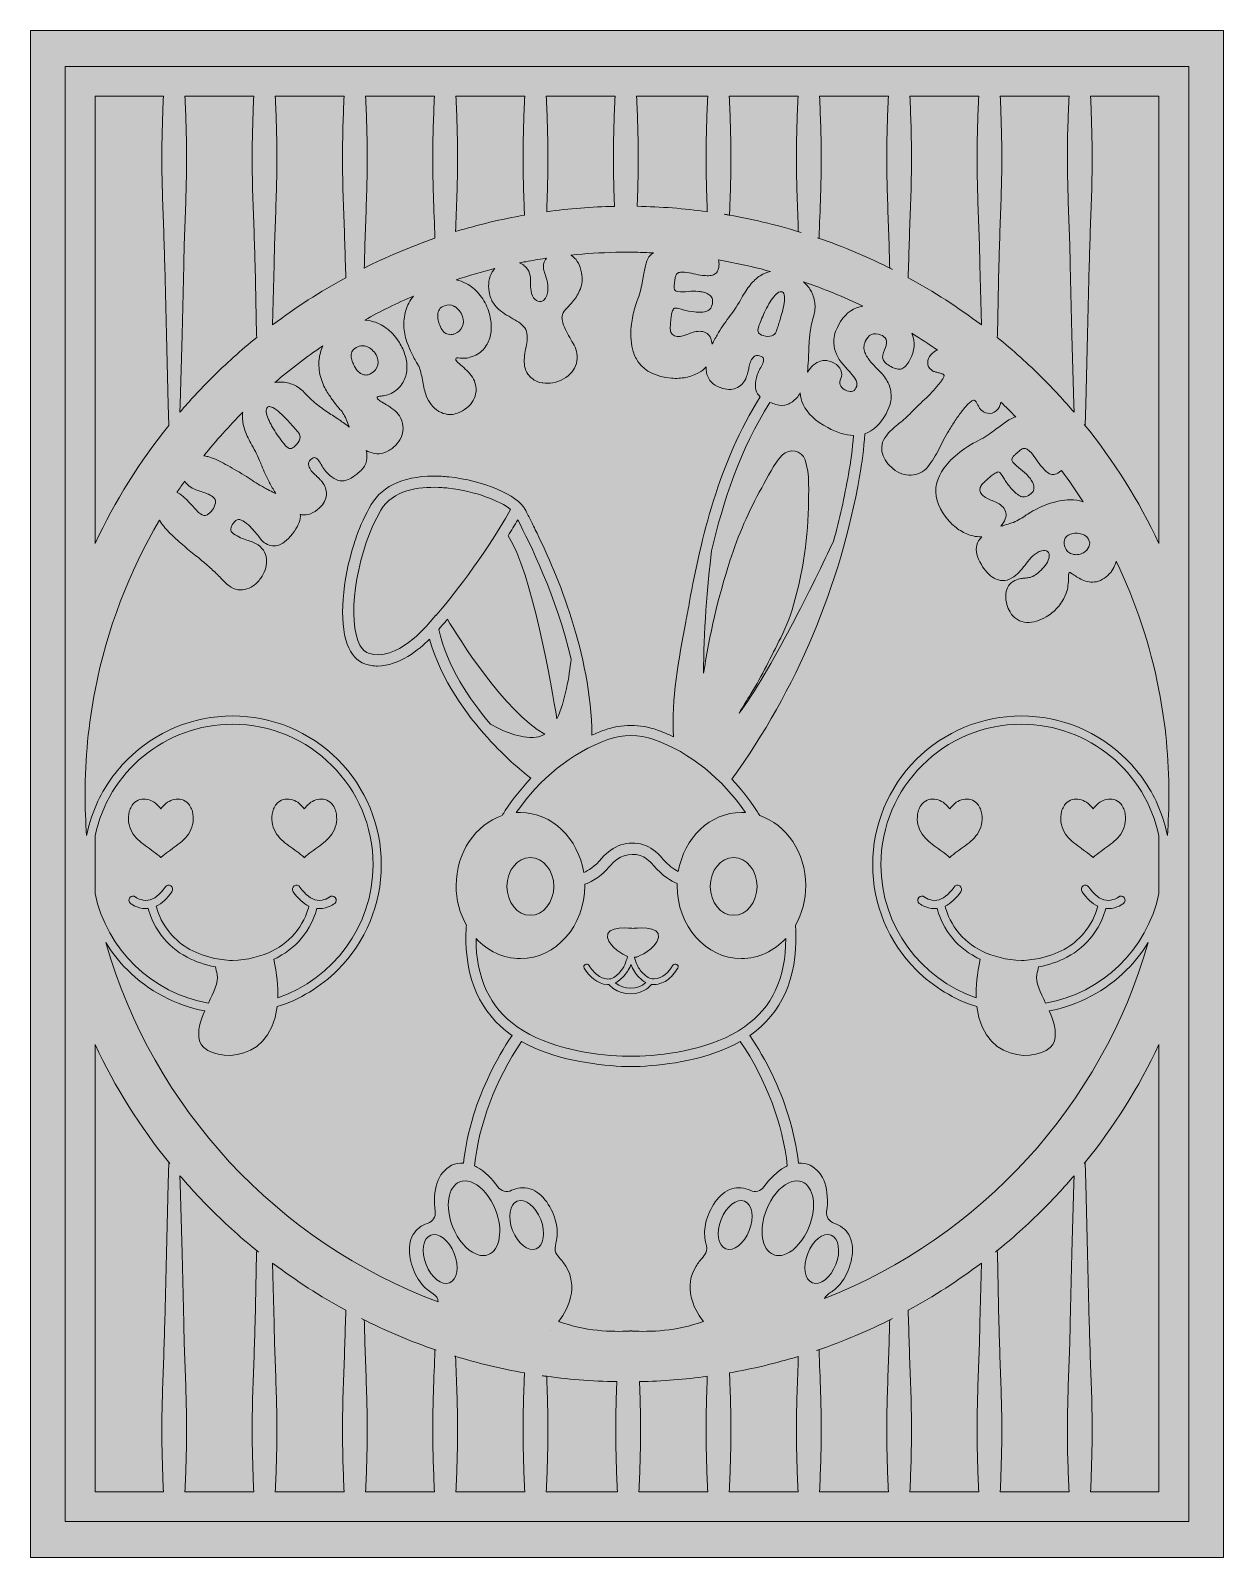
# Model space of a CAD drawing. Header units: inches. Extents: x 0.74 to 7.77, y -10.01 to -1.01.
import ezdxf

# ---------------------------------------------------------------- set-up
doc = ezdxf.new("R2010")
doc.units = ezdxf.units.IN
doc.header["$MEASUREMENT"] = 0
doc.layers.add('Layer 1', color=7, linetype='Continuous')

# ---------------------------------------------------------------- blocks, each defined once
blk = doc.blocks.new('block 2')
at = {"layer": 'Layer 1', "true_color": 0xfffeff}
h = blk.add_hatch(color=7, dxfattribs=at)
h.dxf.hatch_style = 2
h.paths.add_polyline_path([(0.9472, -1.219), (0.9472, -9.7949), (7.5667, -9.7949), (7.5667, -1.219)])
edge = h.paths.add_edge_path()
edge.add_spline(control_points=[(6.9558, -3.3344), (6.9558, -3.3344), (6.9599, -3.2107), (6.9599, -3.2107), (6.9599, -3.2107), (6.9714, -2.7998), (6.9714, -2.7998), (6.9714, -2.7998), (6.9809, -2.3889), (6.9809, -2.3889), (6.9839, -2.2519), (6.9895, -2.115), (6.9942, -1.978), (6.9987, -1.841), (6.999, -1.704), (6.9949, -1.567), (6.9932, -1.5094), (6.991, -1.4518), (6.9883, -1.3942), (6.9883, -1.3942), (7.3915, -1.3942), (7.3915, -1.3942), (7.3915, -1.3942), (7.3915, -4.0298), (7.3915, -4.0298), (7.273, -3.7782), (7.1256, -3.5436), (6.9508, -3.3282), (6.9525, -3.3303), (6.9542, -3.3323), (6.9558, -3.3344)], knot_values=[0, 0, 0, 0, 1, 1, 1, 2, 2, 2, 3, 3, 3, 4, 4, 4, 5, 5, 5, 6, 6, 6, 7, 7, 7, 8, 8, 8, 9, 9, 9, 10, 10, 10, 10], degree=3, periodic=1)
edge = h.paths.add_edge_path()
edge.add_spline(control_points=[(6.9792, -4.0499), (6.9722, -4.0645), (6.9614, -4.0761), (6.9469, -4.0848), (6.9381, -4.0899), (6.929, -4.0933), (6.9194, -4.0951), (6.9099, -4.0967), (6.9003, -4.0969), (6.8908, -4.0954), (6.8813, -4.094), (6.8725, -4.0907), (6.8645, -4.0857), (6.8564, -4.0806), (6.8499, -4.0737), (6.8447, -4.065), (6.8367, -4.0516), (6.8329, -4.0367), (6.8329, -4.0202), (6.833, -4.0037), (6.8406, -3.991), (6.8558, -3.9821), (6.8644, -3.9769), (6.8746, -3.9732), (6.8863, -3.971), (6.8979, -3.969), (6.9094, -3.9687), (6.9208, -3.9707), (6.9321, -3.9727), (6.9428, -3.9764), (6.9527, -3.9819), (6.9626, -3.9875), (6.9703, -3.9949), (6.9758, -4.0042), (6.9851, -4.0199), (6.9862, -4.0351), (6.9792, -4.0499)], knot_values=[0, 0, 0, 0, 1, 1, 1, 2, 2, 2, 3, 3, 3, 4, 4, 4, 5, 5, 5, 6, 6, 6, 7, 7, 7, 8, 8, 8, 9, 9, 9, 10, 10, 10, 11, 11, 11, 12, 12, 12, 12], degree=3, periodic=1)
edge = h.paths.add_edge_path()
edge.add_spline(control_points=[(6.8686, -3.7734), (6.8268, -3.7736), (6.7857, -3.7811), (6.7452, -3.7955), (6.7047, -3.81), (6.6684, -3.8266), (6.6365, -3.8456), (6.6242, -3.8527), (6.6123, -3.8603), (6.6006, -3.8684), (6.5888, -3.8765), (6.5769, -3.8841), (6.5646, -3.8913), (6.5518, -3.8989), (6.5384, -3.9049), (6.5241, -3.9094), (6.5099, -3.9139), (6.4956, -3.9181), (6.4812, -3.9223), (6.4743, -3.9243), (6.4674, -3.9264), (6.4605, -3.9284), (6.4718, -3.9143), (6.4803, -3.9), (6.4859, -3.8855), (6.4957, -3.8604), (6.4913, -3.8377), (6.4728, -3.817), (6.4633, -3.8065), (6.4531, -3.7984), (6.4421, -3.7928), (6.4312, -3.7871), (6.4201, -3.7822), (6.409, -3.7777), (6.3977, -3.7733), (6.3868, -3.7685), (6.3763, -3.7633), (6.3658, -3.7582), (6.3565, -3.7512), (6.3484, -3.7421), (6.3407, -3.7336), (6.3367, -3.7252), (6.3361, -3.717), (6.3356, -3.7089), (6.3373, -3.7011), (6.3414, -3.694), (6.3453, -3.6868), (6.3507, -3.6799), (6.3575, -3.6733), (6.3644, -3.6668), (6.3711, -3.6606), (6.3775, -3.6547), (6.3806, -3.652), (6.3855, -3.6476), (6.3923, -3.6415), (6.3991, -3.6354), (6.4064, -3.6295), (6.4144, -3.6237), (6.4224, -3.6179), (6.43, -3.6136), (6.4374, -3.6106), (6.4446, -3.6076), (6.4501, -3.6082), (6.4537, -3.6122), (6.4628, -3.6223), (6.472, -3.6356), (6.4814, -3.6521), (6.4907, -3.6686), (6.504, -3.6865), (6.5212, -3.7055), (6.5311, -3.7166), (6.5407, -3.7263), (6.5501, -3.7348), (6.5594, -3.7432), (6.5688, -3.7491), (6.5782, -3.7525), (6.5875, -3.7558), (6.5974, -3.7563), (6.6076, -3.754), (6.6176, -3.7517), (6.6283, -3.7456), (6.6393, -3.7356), (6.648, -3.728), (6.6529, -3.7196), (6.6543, -3.7107), (6.6558, -3.7017), (6.6551, -3.6925), (6.6522, -3.6833), (6.6494, -3.674), (6.645, -3.6651), (6.639, -3.6564), (6.633, -3.6477), (6.6271, -3.64), (6.6213, -3.6335), (6.6077, -3.6185), (6.5927, -3.6047), (6.5761, -3.5923), (6.5596, -3.5799), (6.5445, -3.5663), (6.531, -3.5511), (6.5265, -3.5461), (6.5242, -3.5411), (6.5242, -3.536), (6.5244, -3.531), (6.526, -3.5264), (6.5294, -3.522), (6.5327, -3.5176), (6.5367, -3.5133), (6.5415, -3.509), (6.5464, -3.5047), (6.5507, -3.5008), (6.5548, -3.4972), (6.5628, -3.4899), (6.57, -3.4839), (6.5766, -3.479), (6.583, -3.4741), (6.5893, -3.4712), (6.5953, -3.4703), (6.6013, -3.4695), (6.6077, -3.4708), (6.6145, -3.4743), (6.6213, -3.4777), (6.6291, -3.4845), (6.6381, -3.4945), (6.6498, -3.5076), (6.6606, -3.5218), (6.6703, -3.5371), (6.6799, -3.5526), (6.6907, -3.5667), (6.7024, -3.5798), (6.7109, -3.5894), (6.7194, -3.598), (6.7276, -3.6056), (6.7357, -3.6132), (6.7441, -3.6186), (6.7529, -3.6217), (6.7615, -3.6247), (6.7707, -3.6252), (6.7803, -3.6227), (6.7901, -3.6204), (6.8007, -3.6141), (6.8123, -3.6037), (6.8138, -3.6024), (6.8153, -3.601), (6.8166, -3.5996), (6.8614, -3.6595), (6.904, -3.721), (6.9445, -3.7839), (6.9197, -3.7767), (6.8944, -3.7732), (6.8686, -3.7734)], knot_values=[0, 0, 0, 0, 1, 1, 1, 2, 2, 2, 3, 3, 3, 4, 4, 4, 5, 5, 5, 6, 6, 6, 7, 7, 7, 8, 8, 8, 9, 9, 9, 10, 10, 10, 11, 11, 11, 12, 12, 12, 13, 13, 13, 14, 14, 14, 15, 15, 15, 16, 16, 16, 17, 17, 17, 18, 18, 18, 19, 19, 19, 20, 20, 20, 21, 21, 21, 22, 22, 22, 23, 23, 23, 24, 24, 24, 25, 25, 25, 26, 26, 26, 27, 27, 27, 28, 28, 28, 29, 29, 29, 30, 30, 30, 31, 31, 31, 32, 32, 32, 33, 33, 33, 34, 34, 34, 35, 35, 35, 36, 36, 36, 37, 37, 37, 38, 38, 38, 39, 39, 39, 40, 40, 40, 41, 41, 41, 42, 42, 42, 43, 43, 43, 44, 44, 44, 45, 45, 45, 46, 46, 46, 47, 47, 47, 48, 48, 48, 49, 49, 49, 50, 50, 50, 50], degree=3, periodic=1)
edge = h.paths.add_edge_path()
edge.add_spline(control_points=[(6.4393, -2.7998), (6.4393, -2.7998), (6.4487, -2.3889), (6.4487, -2.3889), (6.4517, -2.2519), (6.4572, -2.115), (6.4619, -1.978), (6.4664, -1.841), (6.4668, -1.704), (6.4627, -1.567), (6.461, -1.5094), (6.4588, -1.4518), (6.456, -1.3942), (6.456, -1.3942), (6.8616, -1.3942), (6.8616, -1.3942), (6.8588, -1.4518), (6.8567, -1.5094), (6.8549, -1.567), (6.8508, -1.704), (6.8512, -1.841), (6.8557, -1.978), (6.8604, -2.115), (6.866, -2.2519), (6.8689, -2.3889), (6.8689, -2.3889), (6.8783, -2.7998), (6.8783, -2.7998), (6.8783, -2.7998), (6.8899, -3.2107), (6.8899, -3.2107), (6.8899, -3.2107), (6.8915, -3.2569), (6.8915, -3.2569), (6.8326, -3.1883), (6.771, -3.1216), (6.7067, -3.0572), (6.6211, -2.9717), (6.5318, -2.8911), (6.4388, -2.8156), (6.4388, -2.8156), (6.4393, -2.7998), (6.4393, -2.7998)], knot_values=[0, 0, 0, 0, 1, 1, 1, 2, 2, 2, 3, 3, 3, 4, 4, 4, 5, 5, 5, 6, 6, 6, 7, 7, 7, 8, 8, 8, 9, 9, 9, 10, 10, 10, 11, 11, 11, 12, 12, 12, 13, 13, 13, 14, 14, 14, 14], degree=3, periodic=1)
edge = h.paths.add_edge_path()
edge.add_spline(control_points=[(5.9165, -2.3889), (5.9194, -2.2519), (5.925, -2.115), (5.9298, -1.978), (5.9342, -1.841), (5.9345, -1.704), (5.9305, -1.567), (5.9287, -1.5094), (5.9265, -1.4518), (5.9239, -1.3942), (5.9239, -1.3942), (6.3294, -1.3942), (6.3294, -1.3942), (6.3266, -1.4518), (6.3244, -1.5094), (6.3227, -1.567), (6.3186, -1.704), (6.319, -1.841), (6.3234, -1.978), (6.3281, -2.115), (6.3337, -2.2519), (6.3367, -2.3889), (6.3367, -2.3889), (6.3449, -2.7419), (6.3449, -2.7419), (6.2085, -2.6388), (6.0649, -2.546), (5.9147, -2.4641), (5.9147, -2.4641), (5.9165, -2.3889), (5.9165, -2.3889)], knot_values=[0, 0, 0, 0, 1, 1, 1, 2, 2, 2, 3, 3, 3, 4, 4, 4, 5, 5, 5, 6, 6, 6, 7, 7, 7, 8, 8, 8, 9, 9, 9, 10, 10, 10, 10], degree=3, periodic=1)
edge = h.paths.add_edge_path()
edge.add_spline(control_points=[(5.3887, -2.2317), (5.3915, -2.1471), (5.3946, -2.0625), (5.3976, -1.978), (5.4021, -1.841), (5.4023, -1.704), (5.3983, -1.567), (5.3965, -1.5094), (5.3944, -1.4518), (5.3917, -1.3942), (5.3917, -1.3942), (5.7971, -1.3942), (5.7971, -1.3942), (5.7944, -1.4518), (5.7923, -1.5094), (5.7906, -1.567), (5.7865, -1.704), (5.7867, -1.841), (5.7912, -1.978), (5.7959, -2.115), (5.8015, -2.2519), (5.8045, -2.3889), (5.8045, -2.3889), (5.8049, -2.4068), (5.8049, -2.4068), (5.8102, -2.4094), (5.8153, -2.4121), (5.8206, -2.4148), (5.7502, -2.3792), (5.6784, -2.3458), (5.6054, -2.3149), (5.5311, -2.2835), (5.4558, -2.2548), (5.3799, -2.2287), (5.3828, -2.2297), (5.3858, -2.2307), (5.3887, -2.2317)], knot_values=[0, 0, 0, 0, 1, 1, 1, 2, 2, 2, 3, 3, 3, 4, 4, 4, 5, 5, 5, 6, 6, 6, 7, 7, 7, 8, 8, 8, 9, 9, 9, 10, 10, 10, 11, 11, 11, 12, 12, 12, 12], degree=3, periodic=1)
edge = h.paths.add_edge_path()
edge.add_spline(control_points=[(5.6475, -2.6325), (5.6412, -2.6333), (5.6352, -2.6343), (5.6292, -2.6357), (5.5772, -2.6479), (5.5352, -2.6837), (5.5035, -2.7433), (5.4848, -2.7785), (5.4754, -2.81), (5.4754, -2.8379), (5.4754, -2.8421), (5.4756, -2.8461), (5.4758, -2.8502), (5.4771, -2.8734), (5.4821, -2.8946), (5.4907, -2.9138), (5.5008, -2.9365), (5.5139, -2.9568), (5.5299, -2.9749), (5.5458, -2.993), (5.5609, -3.0098), (5.5749, -3.0253), (5.5888, -3.0407), (5.5994, -3.0556), (5.6067, -3.0698), (5.6142, -3.0841), (5.6138, -3.0986), (5.6058, -3.1135), (5.5995, -3.1254), (5.591, -3.1325), (5.5801, -3.1342), (5.5694, -3.1362), (5.5564, -3.1331), (5.5413, -3.125), (5.5102, -3.1085), (5.5024, -3.0859), (5.5176, -3.0573), (5.5248, -3.0437), (5.5249, -3.0278), (5.5177, -3.0097), (5.5105, -2.9918), (5.497, -2.9774), (5.4773, -2.967), (5.4576, -2.9565), (5.4393, -2.9514), (5.4225, -2.9515), (5.4055, -2.9517), (5.3898, -2.956), (5.3754, -2.9644), (5.3609, -2.9727), (5.3477, -2.9844), (5.3355, -2.9993), (5.33, -3.0061), (5.3248, -3.0132), (5.3196, -3.0209), (5.3227, -2.997), (5.3247, -2.973), (5.3257, -2.9488), (5.3259, -2.943), (5.3261, -2.9372), (5.3263, -2.9314), (5.3272, -2.9107), (5.3281, -2.8896), (5.3291, -2.8679), (5.3292, -2.8639), (5.3294, -2.8598), (5.3297, -2.8557), (5.3309, -2.8317), (5.3332, -2.8068), (5.3366, -2.7814), (5.3406, -2.7515), (5.3473, -2.7201), (5.3572, -2.6871), (5.3646, -2.6619), (5.3667, -2.6364), (5.3633, -2.6107), (5.36, -2.5851), (5.3517, -2.5608), (5.3385, -2.5378), (5.3279, -2.5195), (5.3141, -2.5027), (5.2969, -2.4876), (5.4172, -2.529), (5.5341, -2.5775), (5.6475, -2.6325)], knot_values=[0, 0, 0, 0, 1, 1, 1, 2, 2, 2, 3, 3, 3, 4, 4, 4, 5, 5, 5, 6, 6, 6, 7, 7, 7, 8, 8, 8, 9, 9, 9, 10, 10, 10, 11, 11, 11, 12, 12, 12, 13, 13, 13, 14, 14, 14, 15, 15, 15, 16, 16, 16, 17, 17, 17, 18, 18, 18, 19, 19, 19, 20, 20, 20, 21, 21, 21, 22, 22, 22, 23, 23, 23, 24, 24, 24, 25, 25, 25, 26, 26, 26, 27, 27, 27, 28, 28, 28, 28], degree=3, periodic=1)
edge = h.paths.add_edge_path()
edge.add_spline(control_points=[(5.4398, -3.3477), (5.495, -3.3771), (5.5455, -3.3923), (5.5913, -3.3931), (5.586, -3.473), (5.5744, -3.5507), (5.5619, -3.6231), (5.5388, -3.756), (5.5092, -3.8877), (5.4734, -4.0179), (5.3632, -4.2507), (5.0987, -4.7931), (4.9174, -5.0297), (4.9407, -4.9918), (4.9638, -4.954), (4.9871, -4.9164), (5.0533, -4.81), (5.1054, -4.6974), (5.1631, -4.5856), (5.2327, -4.4511), (5.2715, -4.2795), (5.2971, -4.1297), (5.3146, -4.0268), (5.3242, -3.9225), (5.3256, -3.8182), (5.3265, -3.7326), (5.3357, -3.6196), (5.3063, -3.5381), (5.2853, -3.4798), (5.2148, -3.4675), (5.1726, -3.5088), (5.1223, -3.5581), (5.0856, -3.6415), (5.0508, -3.7029), (4.9742, -3.8391), (4.9113, -3.9831), (4.8634, -4.1324), (4.7946, -4.3471), (4.7426, -4.5702), (4.7084, -4.7946), (4.7064, -4.5642), (4.7322, -4.2768), (4.7549, -4.0727), (4.8228, -3.7851), (4.9254, -3.4741), (5.0994, -3.1988), (5.11, -3.203), (5.1217, -3.207), (5.1345, -3.2108), (5.1591, -3.2181), (5.1817, -3.218), (5.2023, -3.2103), (5.2229, -3.2026), (5.241, -3.1899), (5.2569, -3.172), (5.2647, -3.1633), (5.2717, -3.1538), (5.2783, -3.1433), (5.2788, -3.1662), (5.2844, -3.1888), (5.2949, -3.2113), (5.3193, -3.2637), (5.3676, -3.3093), (5.4398, -3.3477)], knot_values=[0, 0, 0, 0, 1, 1, 1, 2, 2, 2, 3, 3, 3, 4, 4, 4, 5, 5, 5, 6, 6, 6, 7, 7, 7, 8, 8, 8, 9, 9, 9, 10, 10, 10, 11, 11, 11, 12, 12, 12, 13, 13, 13, 14, 14, 14, 15, 15, 15, 16, 16, 16, 17, 17, 17, 18, 18, 18, 19, 19, 19, 20, 20, 20, 21, 21, 21, 21], degree=3, periodic=1)
edge = h.paths.add_edge_path()
edge.add_spline(control_points=[(3.629, -6.4775), (3.838, -6.4775), (4.0081, -6.2842), (4.0081, -6.0467), (4.0081, -6.0441), (4.0081, -6.0414), (4.0079, -6.0388), (4.0244, -6.0331), (4.0477, -6.023), (4.0743, -6.0054), (4.1008, -5.9879), (4.1305, -5.9631), (4.1597, -5.9277), (4.2052, -5.8727), (4.2718, -5.8503), (4.3339, -5.8692), (4.3617, -5.8778), (4.3883, -5.8974), (4.4134, -5.9277), (4.4649, -5.9899), (4.5179, -6.0199), (4.5523, -6.0339), (4.5522, -6.0383), (4.5521, -6.0425), (4.5521, -6.0467), (4.5521, -6.2842), (4.7222, -6.4775), (4.9311, -6.4775), (5.0326, -6.4775), (5.1248, -6.432), (5.1927, -6.3581), (5.1933, -6.5908), (5.1116, -6.7657), (4.9499, -6.8785), (4.7587, -7.0119), (4.5061, -7.042), (4.3323, -7.0528), (4.3323, -7.0528), (4.228, -7.0528), (4.228, -7.0528), (4.0541, -7.042), (3.8015, -7.0119), (3.6102, -6.8785), (3.4486, -6.7658), (3.367, -6.5908), (3.3673, -6.3581), (3.4353, -6.432), (3.5276, -6.4775), (3.629, -6.4775)], knot_values=[0, 0, 0, 0, 1, 1, 1, 2, 2, 2, 3, 3, 3, 4, 4, 4, 5, 5, 5, 6, 6, 6, 7, 7, 7, 8, 8, 8, 9, 9, 9, 10, 10, 10, 11, 11, 11, 12, 12, 12, 13, 13, 13, 14, 14, 14, 15, 15, 15, 16, 16, 16, 16], degree=3, periodic=1)
edge = h.paths.add_edge_path()
edge.add_spline(control_points=[(3.5494, -6.0518), (3.5494, -5.9577), (3.6114, -5.8815), (3.6876, -5.8815), (3.7639, -5.8815), (3.8258, -5.9577), (3.8258, -6.0518), (3.8258, -6.1456), (3.7639, -6.222), (3.6876, -6.222), (3.6114, -6.222), (3.5494, -6.1456), (3.5494, -6.0518)], knot_values=[0, 0, 0, 0, 1, 1, 1, 2, 2, 2, 3, 3, 3, 4, 4, 4, 4], degree=3, periodic=1)
edge = h.paths.add_edge_path()
edge.add_spline(control_points=[(4.8855, -6.222), (4.8092, -6.222), (4.7472, -6.1456), (4.7472, -6.0518), (4.7472, -5.9577), (4.8092, -5.8815), (4.8855, -5.8815), (4.9617, -5.8815), (5.0237, -5.9577), (5.0237, -6.0518), (5.0237, -6.1456), (4.9617, -6.222), (4.8855, -6.222)], knot_values=[0, 0, 0, 0, 1, 1, 1, 2, 2, 2, 3, 3, 3, 4, 4, 4, 4], degree=3, periodic=1)
edge = h.paths.add_edge_path()
edge.add_spline(control_points=[(4.9311, -5.6159), (4.7469, -5.6159), (4.5931, -5.766), (4.5591, -5.9643), (4.5462, -5.9576), (4.5313, -5.9484), (4.5152, -5.9355), (4.499, -5.9228), (4.4819, -5.9064), (4.4645, -5.8853), (4.4311, -5.8449), (4.3936, -5.8182), (4.3532, -5.8059), (4.2652, -5.7789), (4.1714, -5.8095), (4.1086, -5.8853), (4.0682, -5.9344), (4.0282, -5.9584), (4.0019, -5.9701), (3.9702, -5.769), (3.815, -5.6159), (3.629, -5.6159), (3.6207, -5.6159), (3.6126, -5.6162), (3.6043, -5.6168), (3.7417, -5.4175), (3.9299, -5.2621), (4.1442, -5.1861), (4.2318, -5.1553), (4.3283, -5.1553), (4.4159, -5.1861), (4.6304, -5.2619), (4.8184, -5.4176), (4.9558, -5.6168), (4.9477, -5.6162), (4.9395, -5.6159), (4.9311, -5.6159)], knot_values=[0, 0, 0, 0, 1, 1, 1, 2, 2, 2, 3, 3, 3, 4, 4, 4, 5, 5, 5, 6, 6, 6, 7, 7, 7, 8, 8, 8, 9, 9, 9, 10, 10, 10, 11, 11, 11, 12, 12, 12, 12], degree=3, periodic=1)
edge = h.paths.add_edge_path()
edge.add_spline(control_points=[(3.1301, -4.4553), (3.1301, -4.4553), (3.1296, -4.4531), (3.1296, -4.4531), (3.1296, -4.4531), (3.0858, -4.5059), (3.0858, -4.5059), (3.084, -4.5082), (2.895, -4.7333), (2.7345, -4.6778), (2.7073, -4.6684), (2.6859, -4.6427), (2.6708, -4.6015), (2.6084, -4.4315), (2.6743, -4.0588), (2.8065, -3.8346), (2.8772, -3.715), (3.0306, -3.6953), (3.1469, -3.6998), (3.1535, -3.7), (3.16, -3.7004), (3.1665, -3.7008), (3.1791, -3.7016), (3.1918, -3.7027), (3.2044, -3.7042), (3.3614, -3.7212), (3.5104, -3.7805), (3.5713, -3.8297), (3.4102, -4.1158), (3.2152, -4.3558), (3.1301, -4.4553)], knot_values=[0, 0, 0, 0, 1, 1, 1, 2, 2, 2, 3, 3, 3, 4, 4, 4, 5, 5, 5, 6, 6, 6, 7, 7, 7, 8, 8, 8, 9, 9, 9, 10, 10, 10, 10], degree=3, periodic=1)
edge = h.paths.add_edge_path()
edge.add_spline(control_points=[(3.613, -3.8903), (3.6139, -3.8918), (3.6146, -3.8932), (3.6153, -3.8948), (3.6809, -4.0241), (3.8411, -4.3396), (3.9271, -4.7129), (3.9171, -4.809), (3.8941, -4.9608), (3.8436, -5.0635), (3.8142, -4.8809), (3.6964, -4.1945), (3.5561, -3.9856), (3.5754, -3.9546), (3.5944, -3.9227), (3.613, -3.8903)], knot_values=[0, 0, 0, 0, 1, 1, 1, 2, 2, 2, 3, 3, 3, 4, 4, 4, 5, 5, 5, 5], degree=3, periodic=1)
edge = h.paths.add_edge_path()
edge.add_spline(control_points=[(3.1988, -4.4768), (3.2649, -4.5868), (3.5375, -5.0249), (3.7728, -5.1537), (3.7572, -5.1644), (3.74, -5.1709), (3.7213, -5.1725), (3.625, -5.1804), (3.5269, -5.1386), (3.4535, -5.0953), (3.3277, -4.9496), (3.1982, -4.7557), (3.1475, -4.5364), (3.1582, -4.5243), (3.176, -4.504), (3.1988, -4.4768)], knot_values=[0, 0, 0, 0, 1, 1, 1, 2, 2, 2, 3, 3, 3, 4, 4, 4, 5, 5, 5, 5], degree=3, periodic=1)
edge = h.paths.add_edge_path()
edge.add_spline(control_points=[(5.0602, -2.8052), (5.0453, -2.8008), (5.0357, -2.795), (5.0315, -2.7878), (5.0273, -2.7806), (5.0273, -2.7698), (5.0315, -2.7556), (5.0337, -2.7485), (5.0374, -2.7381), (5.0429, -2.7245), (5.0482, -2.711), (5.0546, -2.6961), (5.0618, -2.6799), (5.069, -2.6638), (5.0772, -2.6474), (5.0864, -2.6308), (5.0956, -2.614), (5.1049, -2.599), (5.1146, -2.5857), (5.1241, -2.5723), (5.1337, -2.562), (5.1434, -2.5546), (5.1529, -2.5472), (5.1619, -2.5447), (5.1703, -2.5472), (5.1794, -2.55), (5.1842, -2.5592), (5.1849, -2.5748), (5.1855, -2.5905), (5.1841, -2.6079), (5.1806, -2.6269), (5.1771, -2.6459), (5.1727, -2.6641), (5.1677, -2.6811), (5.1625, -2.6983), (5.1591, -2.7098), (5.1575, -2.7156), (5.1542, -2.7267), (5.1507, -2.7379), (5.147, -2.749), (5.1434, -2.7603), (5.1394, -2.7717), (5.1354, -2.7831), (5.1321, -2.7941), (5.1234, -2.8019), (5.1094, -2.8066), (5.0953, -2.8112), (5.0789, -2.8108), (5.0602, -2.8052)], knot_values=[0, 0, 0, 0, 1, 1, 1, 2, 2, 2, 3, 3, 3, 4, 4, 4, 5, 5, 5, 6, 6, 6, 7, 7, 7, 8, 8, 8, 9, 9, 9, 10, 10, 10, 11, 11, 11, 12, 12, 12, 13, 13, 13, 14, 14, 14, 15, 15, 15, 16, 16, 16, 16], degree=3, periodic=1)
edge = h.paths.add_edge_path()
edge.add_spline(control_points=[(4.8661, -1.567), (4.8644, -1.5094), (4.8622, -1.4518), (4.8595, -1.3942), (4.8595, -1.3942), (5.2649, -1.3942), (5.2649, -1.3942), (5.2622, -1.4518), (5.2601, -1.5094), (5.2583, -1.567), (5.2543, -1.704), (5.2545, -1.841), (5.259, -1.978), (5.2614, -2.0493), (5.2641, -2.1206), (5.2665, -2.1919), (5.272, -2.1936), (5.2774, -2.1953), (5.2827, -2.1971), (5.134, -2.1509), (4.9823, -2.115), (4.8286, -2.0896), (4.8394, -2.0913), (4.8504, -2.0931), (4.8612, -2.0949), (4.8626, -2.056), (4.8641, -2.017), (4.8654, -1.978), (4.8699, -1.841), (4.8702, -1.704), (4.8661, -1.567)], knot_values=[0, 0, 0, 0, 1, 1, 1, 2, 2, 2, 3, 3, 3, 4, 4, 4, 5, 5, 5, 6, 6, 6, 7, 7, 7, 8, 8, 8, 9, 9, 9, 10, 10, 10, 10], degree=3, periodic=1)
edge = h.paths.add_edge_path()
edge.add_spline(control_points=[(4.7673, -2.4466), (4.7757, -2.443), (4.7827, -2.4371), (4.7883, -2.4288), (4.7938, -2.4204), (4.7973, -2.4086), (4.7987, -2.3932), (4.8, -2.3796), (4.799, -2.3683), (4.7958, -2.3591), (4.9002, -2.3769), (5.0028, -2.3998), (5.1034, -2.4276), (5.0814, -2.4318), (5.0609, -2.44), (5.0421, -2.4522), (5.0203, -2.4662), (5.0005, -2.4845), (4.9825, -2.5069), (4.9646, -2.5295), (4.9478, -2.555), (4.9324, -2.5836), (4.9125, -2.6199), (4.8901, -2.6542), (4.8655, -2.6863), (4.8409, -2.7185), (4.8176, -2.7521), (4.796, -2.7872), (4.7847, -2.8065), (4.774, -2.8262), (4.7637, -2.8464), (4.762, -2.8495), (4.7605, -2.8527), (4.7592, -2.856), (4.7574, -2.8435), (4.7544, -2.8321), (4.7502, -2.8216), (4.7403, -2.7967), (4.7217, -2.7827), (4.6941, -2.7802), (4.68, -2.7789), (4.667, -2.7799), (4.6552, -2.7832), (4.6433, -2.7865), (4.6317, -2.7903), (4.6204, -2.7947), (4.6092, -2.7991), (4.598, -2.8029), (4.5868, -2.8062), (4.5757, -2.8096), (4.5641, -2.8107), (4.5519, -2.8096), (4.5404, -2.8085), (4.5318, -2.8051), (4.5259, -2.7995), (4.5199, -2.7938), (4.516, -2.787), (4.514, -2.779), (4.5121, -2.771), (4.5114, -2.7623), (4.5119, -2.7529), (4.5125, -2.7434), (4.5131, -2.7344), (4.514, -2.7256), (4.5145, -2.7215), (4.515, -2.715), (4.5159, -2.7059), (4.5168, -2.6968), (4.5182, -2.6875), (4.52, -2.6779), (4.522, -2.6681), (4.5246, -2.6598), (4.528, -2.6526), (4.5314, -2.6454), (4.5358, -2.6422), (4.5412, -2.6426), (4.5546, -2.6439), (4.5704, -2.6474), (4.5885, -2.6532), (4.6067, -2.659), (4.6284, -2.6631), (4.6541, -2.6655), (4.6688, -2.6669), (4.6825, -2.6675), (4.6951, -2.6673), (4.7076, -2.6671), (4.7185, -2.6652), (4.7277, -2.6612), (4.7368, -2.6574), (4.7444, -2.6511), (4.7503, -2.6425), (4.7562, -2.634), (4.7598, -2.6222), (4.7613, -2.6075), (4.7623, -2.596), (4.7604, -2.5864), (4.7553, -2.5789), (4.7502, -2.5712), (4.7435, -2.565), (4.7352, -2.5602), (4.7268, -2.5553), (4.7175, -2.5517), (4.7072, -2.5494), (4.6969, -2.547), (4.6873, -2.5455), (4.6786, -2.5447), (4.6584, -2.5427), (4.6381, -2.5429), (4.6175, -2.545), (4.597, -2.5471), (4.5767, -2.5472), (4.5564, -2.5454), (4.5497, -2.5447), (4.5447, -2.5425), (4.5413, -2.5388), (4.5379, -2.5352), (4.5359, -2.5306), (4.5355, -2.5251), (4.5349, -2.5196), (4.535, -2.5136), (4.5356, -2.5073), (4.5363, -2.5009), (4.5368, -2.495), (4.5372, -2.4896), (4.5383, -2.4789), (4.5395, -2.4695), (4.541, -2.4615), (4.5424, -2.4535), (4.545, -2.4471), (4.5488, -2.4423), (4.5527, -2.4376), (4.5583, -2.4342), (4.5656, -2.4323), (4.5729, -2.4302), (4.5832, -2.4299), (4.5967, -2.4311), (4.6142, -2.4327), (4.6317, -2.4359), (4.6492, -2.4406), (4.6668, -2.4453), (4.6843, -2.4485), (4.7018, -2.4501), (4.7145, -2.4513), (4.7265, -2.452), (4.7377, -2.452), (4.7489, -2.4521), (4.7587, -2.4502), (4.7673, -2.4466)], knot_values=[0, 0, 0, 0, 1, 1, 1, 2, 2, 2, 3, 3, 3, 4, 4, 4, 5, 5, 5, 6, 6, 6, 7, 7, 7, 8, 8, 8, 9, 9, 9, 10, 10, 10, 11, 11, 11, 12, 12, 12, 13, 13, 13, 14, 14, 14, 15, 15, 15, 16, 16, 16, 17, 17, 17, 18, 18, 18, 19, 19, 19, 20, 20, 20, 21, 21, 21, 22, 22, 22, 23, 23, 23, 24, 24, 24, 25, 25, 25, 26, 26, 26, 27, 27, 27, 28, 28, 28, 29, 29, 29, 30, 30, 30, 31, 31, 31, 32, 32, 32, 33, 33, 33, 34, 34, 34, 35, 35, 35, 36, 36, 36, 37, 37, 37, 38, 38, 38, 39, 39, 39, 40, 40, 40, 41, 41, 41, 42, 42, 42, 43, 43, 43, 44, 44, 44, 45, 45, 45, 46, 46, 46, 47, 47, 47, 48, 48, 48, 49, 49, 49, 49], degree=3, periodic=1)
edge = h.paths.add_edge_path()
edge.add_spline(control_points=[(4.7327, -1.3942), (4.73, -1.4518), (4.7279, -1.5094), (4.7261, -1.567), (4.7221, -1.704), (4.7224, -1.841), (4.7268, -1.978), (4.7279, -2.0102), (4.7291, -2.0424), (4.7303, -2.0746), (4.594, -2.056), (4.4561, -2.0454), (4.3169, -2.0431), (4.3177, -2.0215), (4.3185, -1.9997), (4.3192, -1.978), (4.3237, -1.841), (4.3241, -1.704), (4.32, -1.567), (4.3183, -1.5094), (4.3161, -1.4518), (4.3133, -1.3942), (4.3133, -1.3942), (4.7327, -1.3942), (4.7327, -1.3942)], knot_values=[0, 0, 0, 0, 1, 1, 1, 2, 2, 2, 3, 3, 3, 4, 4, 4, 5, 5, 5, 6, 6, 6, 7, 7, 7, 8, 8, 8, 8], degree=3, periodic=1)
edge = h.paths.add_edge_path()
edge.add_spline(control_points=[(4.1867, -1.3942), (4.1839, -1.4518), (4.1817, -1.5094), (4.18, -1.567), (4.1759, -1.704), (4.1763, -1.841), (4.1807, -1.978), (4.1815, -1.9998), (4.1823, -2.0217), (4.183, -2.0435), (4.0486, -2.0461), (3.9153, -2.0565), (3.7836, -2.0746), (3.7848, -2.0424), (3.786, -2.0102), (3.7871, -1.978), (3.7915, -1.841), (3.7918, -1.704), (3.7878, -1.567), (3.786, -1.5094), (3.7838, -1.4518), (3.7812, -1.3942), (3.7812, -1.3942), (4.1867, -1.3942), (4.1867, -1.3942)], knot_values=[0, 0, 0, 0, 1, 1, 1, 2, 2, 2, 3, 3, 3, 4, 4, 4, 5, 5, 5, 6, 6, 6, 7, 7, 7, 8, 8, 8, 8], degree=3, periodic=1)
edge = h.paths.add_edge_path()
edge.add_spline(control_points=[(3.7746, -2.35), (3.7774, -2.3495), (3.78, -2.3492), (3.7827, -2.3487), (3.7819, -2.3496), (3.781, -2.3506), (3.7802, -2.3516), (3.778, -2.3542), (3.7761, -2.3568), (3.7744, -2.3597), (3.765, -2.3748), (3.7622, -2.3924), (3.7657, -2.4127), (3.7671, -2.4211), (3.7695, -2.43), (3.7726, -2.4393), (3.7737, -2.4425), (3.7748, -2.4456), (3.7761, -2.4489), (3.7811, -2.4618), (3.785, -2.4768), (3.7881, -2.4941), (3.7934, -2.5241), (3.7921, -2.5492), (3.7843, -2.5694), (3.7802, -2.5801), (3.7751, -2.5883), (3.7691, -2.594), (3.7637, -2.5991), (3.7576, -2.6023), (3.7507, -2.6035), (3.738, -2.6057), (3.7259, -2.6015), (3.7144, -2.5908), (3.703, -2.5802), (3.6953, -2.5635), (3.6913, -2.5409), (3.6887, -2.5256), (3.6877, -2.5103), (3.6885, -2.4951), (3.6892, -2.4799), (3.6885, -2.4656), (3.6862, -2.4523), (3.6828, -2.4327), (3.6747, -2.4162), (3.6621, -2.4027), (3.6558, -2.3959), (3.6485, -2.39), (3.64, -2.3848), (3.6348, -2.3816), (3.6296, -2.379), (3.6241, -2.3767), (3.6365, -2.3741), (3.6488, -2.3717), (3.6613, -2.3694), (3.6989, -2.3622), (3.7367, -2.3557), (3.7746, -2.35)], knot_values=[0, 0, 0, 0, 1, 1, 1, 2, 2, 2, 3, 3, 3, 4, 4, 4, 5, 5, 5, 6, 6, 6, 7, 7, 7, 8, 8, 8, 9, 9, 9, 10, 10, 10, 11, 11, 11, 12, 12, 12, 13, 13, 13, 14, 14, 14, 15, 15, 15, 16, 16, 16, 17, 17, 17, 18, 18, 18, 19, 19, 19, 19], degree=3, periodic=1)
edge = h.paths.add_edge_path()
edge.add_spline(control_points=[(3.2556, -1.567), (3.2538, -1.5094), (3.2517, -1.4518), (3.249, -1.3942), (3.249, -1.3942), (3.6544, -1.3942), (3.6544, -1.3942), (3.6517, -1.4518), (3.6495, -1.5094), (3.6477, -1.567), (3.6437, -1.704), (3.644, -1.841), (3.6485, -1.978), (3.6498, -2.017), (3.6513, -2.056), (3.6527, -2.0949), (3.5157, -2.119), (3.3805, -2.1513), (3.2473, -2.1919), (3.2498, -2.1206), (3.2525, -2.0493), (3.2549, -1.978), (3.2594, -1.841), (3.2596, -1.704), (3.2556, -1.567)], knot_values=[0, 0, 0, 0, 1, 1, 1, 2, 2, 2, 3, 3, 3, 4, 4, 4, 5, 5, 5, 6, 6, 6, 7, 7, 7, 8, 8, 8, 8], degree=3, periodic=1)
edge = h.paths.add_edge_path()
edge.add_spline(control_points=[(3.1518, -2.6504), (3.1577, -2.6413), (3.1673, -2.6342), (3.1806, -2.6291), (3.1996, -2.6219), (3.2181, -2.6226), (3.236, -2.6309), (3.2381, -2.632), (3.2404, -2.6331), (3.2426, -2.6344), (3.2626, -2.6461), (3.2777, -2.6655), (3.2879, -2.6926), (3.2957, -2.7134), (3.2953, -2.7337), (3.2864, -2.7533), (3.2776, -2.7729), (3.2627, -2.7866), (3.2419, -2.7945), (3.2388, -2.7957), (3.2356, -2.7965), (3.2322, -2.7974), (3.2285, -2.7983), (3.2246, -2.7988), (3.2204, -2.7993), (3.2124, -2.8002), (3.2043, -2.7988), (3.1962, -2.7954), (3.188, -2.7921), (3.1803, -2.7863), (3.1729, -2.7783), (3.1656, -2.7702), (3.159, -2.7586), (3.1533, -2.7434), (3.1499, -2.7346), (3.1471, -2.7245), (3.1445, -2.7131), (3.1421, -2.7018), (3.1411, -2.6908), (3.1418, -2.68), (3.1425, -2.6693), (3.1457, -2.6595), (3.1518, -2.6504)], knot_values=[0, 0, 0, 0, 1, 1, 1, 2, 2, 2, 3, 3, 3, 4, 4, 4, 5, 5, 5, 6, 6, 6, 7, 7, 7, 8, 8, 8, 9, 9, 9, 10, 10, 10, 11, 11, 11, 12, 12, 12, 13, 13, 13, 14, 14, 14, 14], degree=3, periodic=1)
edge = h.paths.add_edge_path()
edge.add_spline(control_points=[(2.7094, -2.3889), (2.7124, -2.2519), (2.718, -2.115), (2.7227, -1.978), (2.7272, -1.841), (2.7274, -1.704), (2.7233, -1.567), (2.7216, -1.5094), (2.7195, -1.4518), (2.7168, -1.3942), (2.7168, -1.3942), (3.1222, -1.3942), (3.1222, -1.3942), (3.1195, -1.4518), (3.1174, -1.5094), (3.1156, -1.567), (3.1116, -1.704), (3.1118, -1.841), (3.1163, -1.978), (3.1192, -2.0625), (3.1224, -2.1471), (3.1252, -2.2317), (3.0522, -2.2569), (2.98, -2.2847), (2.9085, -2.3149), (2.8408, -2.3435), (2.7744, -2.3741), (2.709, -2.4068), (2.709, -2.4068), (2.7094, -2.3889), (2.7094, -2.3889)], knot_values=[0, 0, 0, 0, 1, 1, 1, 2, 2, 2, 3, 3, 3, 4, 4, 4, 5, 5, 5, 6, 6, 6, 7, 7, 7, 8, 8, 8, 9, 9, 9, 10, 10, 10, 10], degree=3, periodic=1)
edge = h.paths.add_edge_path()
edge.add_spline(control_points=[(2.6365, -2.9017), (2.6407, -2.8916), (2.6489, -2.8828), (2.6609, -2.8755), (2.673, -2.8683), (2.6853, -2.8646), (2.698, -2.8648), (2.7063, -2.8648), (2.7145, -2.8663), (2.723, -2.8694), (2.7447, -2.8771), (2.7631, -2.8934), (2.7781, -2.9182), (2.7897, -2.9372), (2.7929, -2.9573), (2.7878, -2.9781), (2.7827, -2.999), (2.7705, -3.0152), (2.7515, -3.0268), (2.7458, -3.0303), (2.739, -3.0331), (2.7313, -3.0354), (2.7237, -3.0377), (2.7154, -3.038), (2.7068, -3.0361), (2.7023, -3.0351), (2.6979, -3.0336), (2.6934, -3.0313), (2.6893, -3.0293), (2.685, -3.0267), (2.6807, -3.0235), (2.6721, -3.0169), (2.6634, -3.0067), (2.6551, -2.9929), (2.6502, -2.9848), (2.6455, -2.9753), (2.641, -2.9646), (2.6364, -2.954), (2.6336, -2.9433), (2.6322, -2.9326), (2.6309, -2.922), (2.6323, -2.9116), (2.6365, -2.9017)], knot_values=[0, 0, 0, 0, 1, 1, 1, 2, 2, 2, 3, 3, 3, 4, 4, 4, 5, 5, 5, 6, 6, 6, 7, 7, 7, 8, 8, 8, 9, 9, 9, 10, 10, 10, 11, 11, 11, 12, 12, 12, 13, 13, 13, 14, 14, 14, 14], degree=3, periodic=1)
edge = h.paths.add_edge_path()
edge.add_spline(control_points=[(2.6183, -3.3386), (2.6191, -3.3405), (2.6198, -3.3425), (2.6205, -3.3443), (2.6019, -3.3296), (2.5826, -3.3157), (2.5627, -3.3025), (2.5409, -3.2881), (2.5184, -3.2733), (2.4953, -3.2578), (2.4721, -3.2424), (2.4486, -3.2253), (2.4252, -3.2065), (2.4017, -3.1877), (2.3782, -3.1656), (2.355, -3.1401), (2.3373, -3.1206), (2.3166, -3.1057), (2.2929, -3.0953), (2.2693, -3.0849), (2.2442, -3.0795), (2.2177, -3.0789), (2.2059, -3.0787), (2.194, -3.0796), (2.1819, -3.0817), (2.2722, -3.0041), (2.3668, -2.9318), (2.4655, -2.8648), (2.4532, -2.8908), (2.4457, -2.9172), (2.4428, -2.9438), (2.4391, -2.9793), (2.4418, -3.0133), (2.451, -3.0461), (2.4602, -3.0788), (2.4719, -3.1071), (2.4863, -3.1307), (2.4993, -3.1521), (2.5111, -3.17), (2.5219, -3.1845), (2.5326, -3.1989), (2.5419, -3.211), (2.5498, -3.2208), (2.5578, -3.2306), (2.5646, -3.2386), (2.5702, -3.2446), (2.5758, -3.2506), (2.5802, -3.2563), (2.5834, -3.2614), (2.59, -3.2725), (2.5962, -3.2845), (2.6018, -3.2977), (2.6074, -3.3109), (2.613, -3.3245), (2.6183, -3.3386)], knot_values=[0, 0, 0, 0, 1, 1, 1, 2, 2, 2, 3, 3, 3, 4, 4, 4, 5, 5, 5, 6, 6, 6, 7, 7, 7, 8, 8, 8, 9, 9, 9, 10, 10, 10, 11, 11, 11, 12, 12, 12, 13, 13, 13, 14, 14, 14, 15, 15, 15, 16, 16, 16, 17, 17, 17, 18, 18, 18, 18], degree=3, periodic=1)
edge = h.paths.add_edge_path()
edge.add_spline(control_points=[(2.1772, -2.3889), (2.1802, -2.2519), (2.1857, -2.115), (2.1904, -1.978), (2.1949, -1.841), (2.1953, -1.704), (2.1912, -1.567), (2.1895, -1.5094), (2.1873, -1.4518), (2.1845, -1.3942), (2.1845, -1.3942), (2.59, -1.3942), (2.59, -1.3942), (2.5873, -1.4518), (2.5852, -1.5094), (2.5834, -1.567), (2.5794, -1.704), (2.5797, -1.841), (2.5841, -1.978), (2.5889, -2.115), (2.5945, -2.2519), (2.5974, -2.3889), (2.5974, -2.3889), (2.5992, -2.4641), (2.5992, -2.4641), (2.449, -2.5459), (2.3054, -2.6387), (2.169, -2.7419), (2.169, -2.7419), (2.1772, -2.3889), (2.1772, -2.3889)], knot_values=[0, 0, 0, 0, 1, 1, 1, 2, 2, 2, 3, 3, 3, 4, 4, 4, 5, 5, 5, 6, 6, 6, 7, 7, 7, 8, 8, 8, 9, 9, 9, 10, 10, 10, 10], degree=3, periodic=1)
edge = h.paths.add_edge_path()
edge.add_spline(control_points=[(2.1387, -3.2277), (2.143, -3.2237), (2.1487, -3.2225), (2.1557, -3.224), (2.16, -3.2248), (2.1647, -3.2266), (2.1699, -3.2295), (2.1836, -3.237), (2.1977, -3.2473), (2.2121, -3.2601), (2.2266, -3.2729), (2.2399, -3.2861), (2.252, -3.2992), (2.264, -3.3125), (2.2721, -3.3213), (2.2762, -3.3258), (2.284, -3.3344), (2.2916, -3.343), (2.2994, -3.352), (2.3071, -3.361), (2.3147, -3.3702), (2.3225, -3.3796), (2.3302, -3.3881), (2.3325, -3.3996), (2.3292, -3.414), (2.3259, -3.4284), (2.3169, -3.4422), (2.3025, -3.4554), (2.291, -3.4658), (2.2811, -3.4711), (2.2727, -3.4709), (2.2644, -3.4708), (2.2552, -3.4652), (2.2452, -3.4542), (2.2402, -3.4488), (2.2333, -3.4401), (2.2245, -3.4285), (2.2156, -3.4169), (2.2062, -3.4038), (2.1961, -3.3892), (2.1861, -3.3746), (2.1763, -3.3591), (2.1668, -3.3427), (2.1617, -3.3338), (2.1569, -3.325), (2.1527, -3.3165), (2.1491, -3.3093), (2.1457, -3.3022), (2.1427, -3.2953), (2.1363, -3.2802), (2.1324, -3.2666), (2.131, -3.2545), (2.1297, -3.2426), (2.1322, -3.2336), (2.1387, -3.2277)], knot_values=[0, 0, 0, 0, 1, 1, 1, 2, 2, 2, 3, 3, 3, 4, 4, 4, 5, 5, 5, 6, 6, 6, 7, 7, 7, 8, 8, 8, 9, 9, 9, 10, 10, 10, 11, 11, 11, 12, 12, 12, 13, 13, 13, 14, 14, 14, 15, 15, 15, 16, 16, 16, 17, 17, 17, 18, 18, 18, 18], degree=3, periodic=1)
edge = h.paths.add_edge_path()
edge.add_spline(control_points=[(2.1, -3.5604), (2.1124, -3.5922), (2.1263, -3.6235), (2.1416, -3.6545), (2.1445, -3.6604), (2.1474, -3.6662), (2.1505, -3.6721), (2.161, -3.6918), (2.1723, -3.7112), (2.1843, -3.7304), (2.1855, -3.7322), (2.1866, -3.7341), (2.1879, -3.7358), (2.1859, -3.7351), (2.1839, -3.7343), (2.1821, -3.7336), (2.1666, -3.7262), (2.1525, -3.7191), (2.1398, -3.7124), (2.1357, -3.7103), (2.1319, -3.7083), (2.1281, -3.7062), (2.1193, -3.7013), (2.1105, -3.6963), (2.1019, -3.6913), (2.0954, -3.6876), (2.0891, -3.6837), (2.0828, -3.68), (2.0679, -3.6711), (2.053, -3.6617), (2.0381, -3.6519), (2.0231, -3.642), (2.0062, -3.6312), (1.9873, -3.6192), (1.9485, -3.5957), (1.9125, -3.575), (1.8793, -3.5571), (1.846, -3.5391), (1.8156, -3.5263), (1.7879, -3.5185), (1.7798, -3.5162), (1.7718, -3.5145), (1.7641, -3.5133), (1.8358, -3.4238), (1.9121, -3.3384), (1.9928, -3.2573), (1.9914, -3.2675), (1.9907, -3.2777), (1.9911, -3.2883), (1.9917, -3.3141), (1.9971, -3.3406), (2.0071, -3.3675), (2.0171, -3.3946), (2.0303, -3.4221), (2.0467, -3.4501), (2.0663, -3.4838), (2.0831, -3.5185), (2.0974, -3.5539), (2.0983, -3.5561), (2.0991, -3.5583), (2.1, -3.5604)], knot_values=[0, 0, 0, 0, 1, 1, 1, 2, 2, 2, 3, 3, 3, 4, 4, 4, 5, 5, 5, 6, 6, 6, 7, 7, 7, 8, 8, 8, 9, 9, 9, 10, 10, 10, 11, 11, 11, 12, 12, 12, 13, 13, 13, 14, 14, 14, 15, 15, 15, 16, 16, 16, 17, 17, 17, 18, 18, 18, 19, 19, 19, 20, 20, 20, 20], degree=3, periodic=1)
edge = h.paths.add_edge_path()
edge.add_spline(control_points=[(1.624, -3.2107), (1.624, -3.2107), (1.6356, -2.7998), (1.6356, -2.7998), (1.6356, -2.7998), (1.645, -2.3889), (1.645, -2.3889), (1.6479, -2.2519), (1.6535, -2.115), (1.6582, -1.978), (1.6627, -1.841), (1.663, -1.704), (1.659, -1.567), (1.6572, -1.5094), (1.655, -1.4518), (1.6523, -1.3942), (1.6523, -1.3942), (2.0579, -1.3942), (2.0579, -1.3942), (2.0551, -1.4518), (2.0529, -1.5094), (2.0512, -1.567), (2.0471, -1.704), (2.0475, -1.841), (2.0519, -1.978), (2.0567, -2.115), (2.0622, -2.2519), (2.0652, -2.3889), (2.0652, -2.3889), (2.0746, -2.7998), (2.0746, -2.7998), (2.0746, -2.7998), (2.075, -2.8156), (2.075, -2.8156), (1.9821, -2.8911), (1.8927, -2.9717), (1.8072, -3.0572), (1.7427, -3.1217), (1.6811, -3.1883), (1.6224, -3.2569), (1.6224, -3.2569), (1.624, -3.2107), (1.624, -3.2107)], knot_values=[0, 0, 0, 0, 1, 1, 1, 2, 2, 2, 3, 3, 3, 4, 4, 4, 5, 5, 5, 6, 6, 6, 7, 7, 7, 8, 8, 8, 9, 9, 9, 10, 10, 10, 11, 11, 11, 12, 12, 12, 13, 13, 13, 14, 14, 14, 14], degree=3, periodic=1)
edge = h.paths.add_edge_path()
edge.add_spline(control_points=[(1.6071, -3.7267), (1.6214, -3.7055), (1.6359, -3.6846), (1.6506, -3.6638), (1.6572, -3.6744), (1.6662, -3.6837), (1.6776, -3.6919), (1.6898, -3.7006), (1.7016, -3.7072), (1.7133, -3.7118), (1.7249, -3.7164), (1.7366, -3.7206), (1.7484, -3.7245), (1.7603, -3.7283), (1.7718, -3.7325), (1.7831, -3.7368), (1.7945, -3.7412), (1.8057, -3.7473), (1.8168, -3.7552), (1.8299, -3.7646), (1.8349, -3.7769), (1.8315, -3.7919), (1.8283, -3.807), (1.8223, -3.8206), (1.8137, -3.8326), (1.8046, -3.8453), (1.7941, -3.8549), (1.7822, -3.8612), (1.7701, -3.8676), (1.7572, -3.8658), (1.7435, -3.856), (1.7368, -3.8513), (1.7293, -3.8442), (1.7207, -3.8347), (1.7121, -3.8253), (1.7025, -3.8149), (1.6919, -3.8036), (1.6813, -3.7922), (1.6702, -3.7808), (1.6585, -3.7691), (1.6469, -3.7575), (1.6348, -3.7472), (1.6222, -3.7383), (1.6172, -3.7346), (1.6121, -3.7318), (1.607, -3.7296), (1.6065, -3.7294), (1.606, -3.7292), (1.6056, -3.729), (1.6061, -3.7282), (1.6065, -3.7274), (1.6071, -3.7267)], knot_values=[0, 0, 0, 0, 1, 1, 1, 2, 2, 2, 3, 3, 3, 4, 4, 4, 5, 5, 5, 6, 6, 6, 7, 7, 7, 8, 8, 8, 9, 9, 9, 10, 10, 10, 11, 11, 11, 12, 12, 12, 13, 13, 13, 14, 14, 14, 15, 15, 15, 16, 16, 16, 17, 17, 17, 17], degree=3, periodic=1)
edge = h.paths.add_edge_path()
edge.add_spline(control_points=[(1.1224, -1.3942), (1.1224, -1.3942), (1.5256, -1.3942), (1.5256, -1.3942), (1.5229, -1.4518), (1.5207, -1.5094), (1.519, -1.567), (1.5149, -1.704), (1.5152, -1.841), (1.5197, -1.978), (1.5244, -2.115), (1.53, -2.2519), (1.533, -2.3889), (1.533, -2.3889), (1.5425, -2.7998), (1.5425, -2.7998), (1.5425, -2.7998), (1.554, -3.2107), (1.554, -3.2107), (1.554, -3.2107), (1.558, -3.3344), (1.558, -3.3344), (1.3855, -3.5481), (1.2396, -3.7807), (1.1224, -4.0298), (1.1224, -4.0298), (1.1224, -1.3942), (1.1224, -1.3942)], knot_values=[0, 0, 0, 0, 1, 1, 1, 2, 2, 2, 3, 3, 3, 4, 4, 4, 5, 5, 5, 6, 6, 6, 7, 7, 7, 8, 8, 8, 9, 9, 9, 9], degree=3, periodic=1)
edge = h.paths.add_edge_path()
edge.add_spline(control_points=[(1.558, -7.6795), (1.558, -7.6795), (1.554, -7.8031), (1.554, -7.8031), (1.554, -7.8031), (1.5425, -8.2141), (1.5425, -8.2141), (1.5425, -8.2141), (1.533, -8.625), (1.533, -8.625), (1.53, -8.7619), (1.5244, -8.8989), (1.5197, -9.0359), (1.5152, -9.1729), (1.5149, -9.3099), (1.519, -9.4469), (1.5207, -9.5045), (1.5229, -9.5621), (1.5256, -9.6197), (1.5256, -9.6197), (1.1224, -9.6197), (1.1224, -9.6197), (1.1224, -9.6197), (1.1224, -6.9841), (1.1224, -6.9841), (1.2408, -7.2357), (1.3883, -7.4703), (1.5632, -7.6858), (1.5614, -7.6837), (1.5597, -7.6816), (1.558, -7.6795)], knot_values=[0, 0, 0, 0, 1, 1, 1, 2, 2, 2, 3, 3, 3, 4, 4, 4, 5, 5, 5, 6, 6, 6, 7, 7, 7, 8, 8, 8, 9, 9, 9, 10, 10, 10, 10], degree=3, periodic=1)
edge = h.paths.add_edge_path()
edge.add_spline(control_points=[(2.1761, -6.481), (2.1846, -6.4771), (2.1929, -6.473), (2.201, -6.4686), (2.2617, -6.4361), (2.313, -6.3926), (2.353, -6.3391), (2.4007, -6.2761), (2.4214, -6.2145), (2.4298, -6.1815), (2.4349, -6.1819), (2.4399, -6.1822), (2.4447, -6.1822), (2.4968, -6.1822), (2.5329, -6.1533), (2.5346, -6.1518), (2.5449, -6.1433), (2.5464, -6.1281), (2.5379, -6.1177), (2.5293, -6.1074), (2.5141, -6.106), (2.5038, -6.1144), (2.5035, -6.1146), (2.4728, -6.1387), (2.4319, -6.1329), (2.3958, -6.1277), (2.3616, -6.1017), (2.3296, -6.0553), (2.3222, -6.0442), (2.3069, -6.0415), (2.2959, -6.049), (2.2849, -6.0566), (2.2822, -6.0717), (2.2898, -6.0827), (2.3181, -6.124), (2.3494, -6.1526), (2.383, -6.1683), (2.3758, -6.1966), (2.3572, -6.2539), (2.313, -6.3118), (2.2738, -6.3633), (2.2243, -6.4037), (2.1649, -6.433), (2.0995, -6.4653), (2.0218, -6.484), (1.9327, -6.4888), (1.8903, -6.4867), (1.8504, -6.4812), (1.8134, -6.4725), (1.7018, -6.4467), (1.6143, -6.3929), (1.5525, -6.3118), (1.5083, -6.2539), (1.4896, -6.1966), (1.4824, -6.1683), (1.516, -6.1526), (1.5474, -6.124), (1.5758, -6.0827), (1.5833, -6.0717), (1.5805, -6.0566), (1.5695, -6.049), (1.5585, -6.0415), (1.5434, -6.0442), (1.5358, -6.0553), (1.5042, -6.1014), (1.47, -6.1275), (1.4343, -6.1328), (1.3933, -6.1388), (1.3623, -6.1149), (1.3616, -6.1143), (1.3512, -6.106), (1.336, -6.1075), (1.3276, -6.1177), (1.319, -6.1281), (1.3207, -6.1433), (1.3308, -6.1518), (1.3325, -6.1533), (1.3685, -6.1822), (1.4207, -6.1822), (1.4256, -6.1822), (1.4306, -6.1819), (1.4356, -6.1815), (1.4441, -6.2145), (1.4648, -6.2761), (1.5124, -6.3391), (1.5526, -6.3926), (1.6037, -6.4361), (1.6645, -6.4686), (1.7141, -6.4951), (1.7699, -6.5141), (1.8315, -6.5257), (1.835, -6.5387), (1.8384, -6.5535), (1.8417, -6.5707), (1.8505, -6.6176), (1.8206, -6.6761), (1.79, -6.7395), (1.4569, -6.6814), (1.1916, -6.4235), (1.1224, -6.0941), (1.1224, -6.0941), (1.1224, -5.7534), (1.1224, -5.7534), (1.201, -5.3782), (1.5345, -5.0956), (1.9327, -5.0956), (2.3893, -5.0956), (2.7607, -5.467), (2.7607, -5.9237), (2.7607, -6.2869), (2.5256, -6.5964), (2.1995, -6.7077), (2.2016, -6.6434), (2.1947, -6.5682), (2.1761, -6.481)], knot_values=[0, 0, 0, 0, 1, 1, 1, 2, 2, 2, 3, 3, 3, 4, 4, 4, 5, 5, 5, 6, 6, 6, 7, 7, 7, 8, 8, 8, 9, 9, 9, 10, 10, 10, 11, 11, 11, 12, 12, 12, 13, 13, 13, 14, 14, 14, 15, 15, 15, 16, 16, 16, 17, 17, 17, 18, 18, 18, 19, 19, 19, 20, 20, 20, 21, 21, 21, 22, 22, 22, 23, 23, 23, 24, 24, 24, 25, 25, 25, 26, 26, 26, 27, 27, 27, 28, 28, 28, 29, 29, 29, 30, 30, 30, 31, 31, 31, 32, 32, 32, 33, 33, 33, 34, 34, 34, 35, 35, 35, 36, 36, 36, 37, 37, 37, 38, 38, 38, 38], degree=3, periodic=1)
edge = h.paths.add_edge_path()
edge.add_spline(control_points=[(2.075, -8.1983), (2.075, -8.1983), (2.0746, -8.2141), (2.0746, -8.2141), (2.0746, -8.2141), (2.0652, -8.625), (2.0652, -8.625), (2.0622, -8.7619), (2.0567, -8.8989), (2.0519, -9.0359), (2.0475, -9.1729), (2.0471, -9.3099), (2.0512, -9.4469), (2.0529, -9.5045), (2.0551, -9.5621), (2.0579, -9.6197), (2.0579, -9.6197), (1.6523, -9.6197), (1.6523, -9.6197), (1.655, -9.5621), (1.6572, -9.5045), (1.659, -9.4469), (1.663, -9.3099), (1.6627, -9.1729), (1.6582, -9.0359), (1.6535, -8.8989), (1.6479, -8.7619), (1.645, -8.625), (1.645, -8.625), (1.6356, -8.2141), (1.6356, -8.2141), (1.6356, -8.2141), (1.624, -7.8031), (1.624, -7.8031), (1.624, -7.8031), (1.6224, -7.7569), (1.6224, -7.7569), (1.6813, -7.8256), (1.7429, -7.8923), (1.8072, -7.9567), (1.896, -8.0453), (1.9889, -8.1288), (2.0856, -8.2067), (2.0821, -8.204), (2.0786, -8.2011), (2.075, -8.1983)], knot_values=[0, 0, 0, 0, 1, 1, 1, 2, 2, 2, 3, 3, 3, 4, 4, 4, 5, 5, 5, 6, 6, 6, 7, 7, 7, 8, 8, 8, 9, 9, 9, 10, 10, 10, 11, 11, 11, 12, 12, 12, 13, 13, 13, 14, 14, 14, 15, 15, 15, 15], degree=3, periodic=1)
edge = h.paths.add_edge_path()
edge.add_spline(control_points=[(2.5974, -8.625), (2.5945, -8.7619), (2.5889, -8.8989), (2.5841, -9.0359), (2.5797, -9.1729), (2.5794, -9.3099), (2.5834, -9.4469), (2.5852, -9.5045), (2.5873, -9.5621), (2.59, -9.6197), (2.59, -9.6197), (2.1845, -9.6197), (2.1845, -9.6197), (2.1873, -9.5621), (2.1895, -9.5045), (2.1912, -9.4469), (2.1953, -9.3099), (2.1949, -9.1729), (2.1904, -9.0359), (2.1857, -8.8989), (2.1802, -8.7619), (2.1772, -8.625), (2.1772, -8.625), (2.169, -8.272), (2.169, -8.272), (2.3053, -8.3751), (2.449, -8.4679), (2.5992, -8.5498), (2.5992, -8.5498), (2.5974, -8.625), (2.5974, -8.625)], knot_values=[0, 0, 0, 0, 1, 1, 1, 2, 2, 2, 3, 3, 3, 4, 4, 4, 5, 5, 5, 6, 6, 6, 7, 7, 7, 8, 8, 8, 9, 9, 9, 10, 10, 10, 10], degree=3, periodic=1)
edge = h.paths.add_edge_path()
edge.add_spline(control_points=[(3.1252, -8.7822), (3.1224, -8.8668), (3.1192, -8.9514), (3.1163, -9.0359), (3.1118, -9.1729), (3.1116, -9.3099), (3.1156, -9.4469), (3.1174, -9.5045), (3.1195, -9.5621), (3.1222, -9.6197), (3.1222, -9.6197), (2.7168, -9.6197), (2.7168, -9.6197), (2.7195, -9.5621), (2.7216, -9.5045), (2.7233, -9.4469), (2.7274, -9.3099), (2.7272, -9.1729), (2.7227, -9.0359), (2.718, -8.8989), (2.7124, -8.7619), (2.7094, -8.625), (2.7094, -8.625), (2.709, -8.6071), (2.709, -8.6071), (2.7035, -8.6044), (2.6981, -8.6015), (2.6928, -8.5988), (2.7633, -8.6345), (2.8352, -8.668), (2.9085, -8.699), (2.9824, -8.7303), (3.0572, -8.7588), (3.1326, -8.7847), (3.1301, -8.784), (3.1277, -8.7831), (3.1252, -8.7822)], knot_values=[0, 0, 0, 0, 1, 1, 1, 2, 2, 2, 3, 3, 3, 4, 4, 4, 5, 5, 5, 6, 6, 6, 7, 7, 7, 8, 8, 8, 9, 9, 9, 10, 10, 10, 11, 11, 11, 12, 12, 12, 12], degree=3, periodic=1)
edge = h.paths.add_edge_path()
edge.add_spline(control_points=[(1.1858, -6.3829), (1.2214, -6.4406), (1.2637, -6.4944), (1.3129, -6.5435), (1.439, -6.6696), (1.597, -6.7527), (1.7688, -6.7849), (1.7431, -6.8431), (1.7238, -6.904), (1.7383, -6.9628), (1.7663, -7.0766), (2.15, -7.1313), (2.1956, -6.7602), (2.3287, -6.7187), (2.451, -6.6451), (2.5525, -6.5435), (2.7181, -6.3778), (2.8092, -6.1577), (2.8092, -5.9237), (2.8092, -5.6895), (2.7181, -5.4694), (2.5525, -5.304), (2.3871, -5.1383), (2.1669, -5.0471), (1.9327, -5.0471), (1.6986, -5.0471), (1.4786, -5.1383), (1.3129, -5.304), (1.23, -5.3868), (1.1657, -5.4833), (1.1224, -5.5885), (1.1006, -5.641), (1.0841, -5.6956), (1.0729, -5.7519), (1.0667, -5.6711), (1.0636, -5.5894), (1.0636, -5.5069), (1.0636, -5.2979), (1.0837, -5.0934), (1.1224, -4.8954), (1.1922, -4.5362), (1.3226, -4.1983), (1.5024, -3.8929), (1.5044, -3.8963), (1.5065, -3.8998), (1.5088, -3.9031), (1.5237, -3.9258), (1.5427, -3.9485), (1.5658, -3.9713), (1.5705, -3.9758), (1.5753, -3.9804), (1.5802, -3.985), (1.5857, -3.9905), (1.5914, -3.9959), (1.5972, -4.0011), (1.6108, -4.0137), (1.6248, -4.0262), (1.6392, -4.0386), (1.6649, -4.0607), (1.6906, -4.0819), (1.7163, -4.1024), (1.742, -4.1228), (1.7644, -4.1416), (1.7837, -4.1587), (1.7951, -4.1684), (1.8056, -4.1779), (1.8153, -4.1868), (1.8251, -4.1959), (1.8344, -4.2049), (1.8434, -4.2138), (1.8523, -4.2227), (1.8613, -4.2317), (1.8701, -4.2409), (1.8788, -4.2501), (1.8887, -4.2599), (1.8996, -4.2702), (1.9156, -4.2849), (1.9327, -4.2948), (1.9507, -4.2997), (1.9687, -4.3048), (1.9865, -4.3054), (2.0041, -4.3018), (2.0216, -4.2981), (2.0386, -4.2905), (2.0551, -4.2791), (2.0715, -4.2676), (2.0863, -4.2529), (2.0992, -4.2347), (2.1099, -4.2199), (2.1183, -4.2037), (2.1246, -4.1862), (2.1309, -4.1687), (2.1338, -4.1511), (2.1336, -4.1335), (2.1334, -4.1159), (2.1294, -4.0988), (2.1215, -4.0825), (2.1137, -4.0661), (2.101, -4.0516), (2.0834, -4.039), (2.0735, -4.032), (2.063, -4.0263), (2.0518, -4.0222), (2.0408, -4.018), (2.0291, -4.014), (2.0168, -4.0102), (2.0046, -4.0064), (1.9919, -4.0018), (1.9789, -3.9962), (1.9659, -3.9906), (1.9525, -3.9829), (1.9387, -3.9731), (1.9261, -3.964), (1.9207, -3.9542), (1.9225, -3.9434), (1.9244, -3.9327), (1.9287, -3.9227), (1.9353, -3.9133), (1.9467, -3.8975), (1.9575, -3.8894), (1.9676, -3.8891), (1.9777, -3.8889), (1.9896, -3.8936), (2.0034, -3.9035), (2.0194, -3.9149), (2.0331, -3.9268), (2.0446, -3.9391), (2.0561, -3.9515), (2.0661, -3.963), (2.0747, -3.9737), (2.0833, -3.9844), (2.0907, -3.994), (2.0969, -4.0027), (2.1026, -4.0104), (2.1082, -4.0166), (2.1137, -4.0206), (2.1144, -4.0212), (2.1149, -4.0216), (2.1154, -4.0221), (2.1197, -4.0251), (2.124, -4.028), (2.1283, -4.0303), (2.1551, -4.0458), (2.1809, -4.0491), (2.206, -4.0401), (2.235, -4.0296), (2.2656, -4.0019), (2.2977, -3.9569), (2.3225, -3.9222), (2.3339, -3.8897), (2.332, -3.8592), (2.332, -3.8591), (2.332, -3.8591), (2.332, -3.859), (2.3344, -3.8597), (2.3369, -3.8601), (2.3394, -3.8606), (2.3742, -3.8662), (2.4096, -3.8527), (2.4456, -3.8199), (2.4705, -3.7972), (2.4838, -3.7717), (2.4853, -3.7433), (2.4868, -3.7148), (2.4786, -3.6898), (2.4604, -3.6679), (2.4564, -3.6624), (2.4521, -3.6575), (2.4475, -3.653), (2.4429, -3.6484), (2.4384, -3.6437), (2.4338, -3.6386), (2.4294, -3.6337), (2.4227, -3.6273), (2.4139, -3.6198), (2.4052, -3.6122), (2.3977, -3.6038), (2.3915, -3.5944), (2.3851, -3.585), (2.3813, -3.5752), (2.3799, -3.5652), (2.3784, -3.5551), (2.3829, -3.5452), (2.3934, -3.5357), (2.404, -3.5261), (2.4129, -3.5227), (2.4205, -3.5254), (2.4279, -3.5281), (2.4348, -3.534), (2.4412, -3.5429), (2.4474, -3.5518), (2.4538, -3.5622), (2.4601, -3.5742), (2.4665, -3.5863), (2.4738, -3.5968), (2.482, -3.6058), (2.4989, -3.6242), (2.5151, -3.6382), (2.5306, -3.6478), (2.5462, -3.6573), (2.5619, -3.6619), (2.578, -3.6615), (2.594, -3.661), (2.611, -3.6558), (2.629, -3.6458), (2.6302, -3.6452), (2.6314, -3.6445), (2.6326, -3.6438), (2.6458, -3.6361), (2.66, -3.6258), (2.6753, -3.6129), (2.6794, -3.6094), (2.6837, -3.6056), (2.6881, -3.6016), (2.707, -3.5843), (2.7185, -3.5649), (2.7227, -3.5434), (2.7264, -3.5233), (2.7255, -3.5027), (2.7195, -3.4817), (2.7264, -3.4858), (2.7336, -3.4893), (2.7411, -3.4922), (2.7588, -3.4994), (2.7772, -3.5023), (2.7964, -3.5014), (2.8155, -3.5004), (2.8344, -3.4943), (2.8529, -3.4831), (2.8714, -3.472), (2.8875, -3.4586), (2.901, -3.4433), (2.9146, -3.428), (2.9245, -3.4113), (2.9306, -3.3934), (2.9367, -3.3754), (2.9388, -3.3568), (2.9369, -3.3374), (2.935, -3.318), (2.9281, -3.2984), (2.9163, -3.2788), (2.9078, -3.2649), (2.8965, -3.2527), (2.8825, -3.2418), (2.8684, -3.231), (2.8543, -3.2214), (2.8402, -3.2129), (2.8259, -3.2046), (2.8135, -3.1972), (2.8028, -3.1906), (2.7922, -3.184), (2.7862, -3.1783), (2.7849, -3.1736), (2.7838, -3.1679), (2.7854, -3.1648), (2.7898, -3.1641), (2.7942, -3.1634), (2.8003, -3.1627), (2.8084, -3.1617), (2.8165, -3.1607), (2.8266, -3.1591), (2.8385, -3.1565), (2.8504, -3.154), (2.8633, -3.1486), (2.8772, -3.1401), (2.9049, -3.1234), (2.9252, -3.1031), (2.9381, -3.0795), (2.9511, -3.0559), (2.9583, -3.0307), (2.9599, -3.004), (2.9616, -2.9774), (2.9582, -2.9504), (2.9499, -2.923), (2.9417, -2.8957), (2.9303, -2.8702), (2.9159, -2.8465), (2.8973, -2.8159), (2.875, -2.79), (2.8487, -2.7688), (2.8223, -2.7476), (2.7942, -2.7324), (2.764, -2.723), (2.7468, -2.7177), (2.7294, -2.7144), (2.7115, -2.7131), (2.8044, -2.6615), (2.9, -2.6145), (2.9983, -2.5723), (2.9772, -2.5988), (2.9625, -2.6268), (2.9537, -2.6563), (2.9434, -2.6904), (2.9399, -2.7245), (2.9429, -2.7583), (2.9459, -2.7923), (2.9523, -2.8222), (2.9621, -2.848), (2.9709, -2.8714), (2.9793, -2.8913), (2.9872, -2.9073), (2.9951, -2.9236), (3.002, -2.9371), (3.008, -2.9482), (3.014, -2.9594), (3.0192, -2.9683), (3.0237, -2.9753), (3.0281, -2.9823), (3.0314, -2.9887), (3.0335, -2.9944), (3.0381, -3.0063), (3.0419, -3.0194), (3.045, -3.0334), (3.0481, -3.0474), (3.051, -3.0617), (3.0538, -3.0766), (3.0565, -3.0915), (3.0594, -3.1058), (3.0625, -3.1199), (3.0656, -3.1339), (3.0695, -3.1472), (3.0744, -3.1598), (3.0815, -3.1788), (3.0912, -3.1961), (3.1036, -3.2116), (3.116, -3.2272), (3.1302, -3.24), (3.1463, -3.2502), (3.1481, -3.2514), (3.15, -3.2525), (3.152, -3.2535), (3.1665, -3.2618), (3.1822, -3.267), (3.1991, -3.2693), (3.2055, -3.2702), (3.212, -3.2704), (3.2187, -3.2702), (3.2314, -3.2695), (3.2445, -3.2668), (3.2579, -3.2617), (3.2781, -3.2541), (3.2963, -3.2439), (3.3125, -3.2313), (3.3287, -3.2187), (3.3414, -3.2042), (3.3507, -3.1876), (3.36, -3.1712), (3.3655, -3.1533), (3.3672, -3.1338), (3.3689, -3.1144), (3.3657, -3.0939), (3.3576, -3.0725), (3.3518, -3.0572), (3.343, -3.0431), (3.3312, -3.0299), (3.3194, -3.0166), (3.3072, -3.0047), (3.2949, -2.9937), (3.2825, -2.9829), (3.2717, -2.9733), (3.2623, -2.9649), (3.253, -2.9565), (3.2481, -2.9498), (3.2478, -2.9449), (3.2477, -2.9392), (3.2499, -2.9364), (3.2544, -2.9365), (3.2587, -2.9367), (3.265, -2.937), (3.2731, -2.9376), (3.2813, -2.9381), (3.2914, -2.9382), (3.3036, -2.938), (3.3158, -2.9377), (3.3295, -2.9347), (3.3446, -2.929), (3.3749, -2.9175), (3.3987, -2.9014), (3.4156, -2.8805), (3.4327, -2.8596), (3.4444, -2.8363), (3.4509, -2.8103), (3.4573, -2.7845), (3.459, -2.7573), (3.4559, -2.7289), (3.4527, -2.7004), (3.4463, -2.6733), (3.4365, -2.6474), (3.4238, -2.6139), (3.4065, -2.5844), (3.3846, -2.5586), (3.3626, -2.533), (3.3378, -2.5129), (3.3098, -2.4981), (3.2907, -2.4881), (3.2708, -2.4808), (3.2498, -2.4764), (3.3248, -2.4513), (3.4011, -2.429), (3.4785, -2.4096), (3.4728, -2.4158), (3.4676, -2.4226), (3.4631, -2.43), (3.4536, -2.4457), (3.4471, -2.4635), (3.4437, -2.4833), (3.4403, -2.5031), (3.4406, -2.5244), (3.4445, -2.5469), (3.4491, -2.5735), (3.4575, -2.5957), (3.4695, -2.6136), (3.4815, -2.6313), (3.4953, -2.6464), (3.5109, -2.6588), (3.5264, -2.6712), (3.5426, -2.682), (3.5597, -2.6914), (3.5768, -2.7007), (3.5929, -2.7102), (3.6079, -2.7195), (3.6229, -2.7289), (3.6358, -2.7393), (3.6468, -2.7508), (3.6576, -2.7623), (3.6646, -2.7763), (3.6675, -2.7929), (3.6696, -2.8055), (3.6698, -2.8198), (3.6677, -2.8355), (3.6657, -2.8514), (3.663, -2.8676), (3.6598, -2.8842), (3.6565, -2.901), (3.654, -2.9179), (3.6521, -2.9349), (3.6504, -2.9521), (3.6508, -2.9687), (3.6537, -2.9845), (3.6567, -3.0026), (3.6633, -3.0186), (3.6733, -3.0326), (3.6748, -3.0347), (3.6763, -3.0368), (3.678, -3.0387), (3.6871, -3.05), (3.6978, -3.0593), (3.7102, -3.0668), (3.7236, -3.0749), (3.739, -3.0804), (3.7564, -3.0834), (3.7577, -3.0837), (3.7591, -3.084), (3.7605, -3.0842), (3.7795, -3.087), (3.7993, -3.0867), (3.82, -3.0831), (3.8432, -3.079), (3.8644, -3.0716), (3.8834, -3.0607), (3.9024, -3.0498), (3.9183, -3.0367), (3.931, -3.021), (3.9437, -3.0054), (3.9529, -2.988), (3.9584, -2.9689), (3.964, -2.9498), (3.965, -2.9302), (3.9615, -2.9103), (3.9587, -2.8937), (3.9531, -2.8777), (3.9449, -2.8622), (3.9368, -2.8469), (3.9283, -2.8314), (3.9194, -2.8158), (3.9104, -2.8003), (3.9019, -2.7844), (3.8936, -2.7684), (3.8852, -2.7523), (3.8795, -2.7353), (3.8765, -2.7174), (3.8755, -2.712), (3.8747, -2.7074), (3.874, -2.7034), (3.8733, -2.6994), (3.8733, -2.6956), (3.8741, -2.6921), (3.875, -2.6782), (3.8827, -2.664), (3.8969, -2.6495), (3.9113, -2.635), (3.9263, -2.6182), (3.9422, -2.5989), (3.958, -2.5796), (3.9713, -2.5568), (3.9821, -2.5303), (3.9929, -2.5037), (3.995, -2.4718), (3.9886, -2.4345), (3.9811, -2.3919), (3.9646, -2.3603), (3.9391, -2.3398), (3.9348, -2.3364), (3.9304, -2.3333), (3.9258, -2.3307), (4.0136, -2.3216), (4.1025, -2.316), (4.1921, -2.3142), (4.2137, -2.3138), (4.2353, -2.3136), (4.2569, -2.3136), (4.2739, -2.3136), (4.2909, -2.3137), (4.3079, -2.314), (4.3431, -2.3146), (4.3781, -2.3157), (4.4132, -2.3174), (4.3975, -2.3256), (4.3864, -2.3371), (4.3798, -2.3517), (4.3725, -2.3679), (4.3665, -2.3879), (4.3619, -2.4116), (4.3573, -2.4352), (4.3522, -2.463), (4.3464, -2.495), (4.3407, -2.5271), (4.3305, -2.5634), (4.3158, -2.6042), (4.3098, -2.6204), (4.3045, -2.6366), (4.3, -2.6528), (4.2909, -2.6852), (4.2848, -2.7178), (4.2817, -2.7506), (4.2763, -2.8079), (4.2803, -2.8576), (4.2937, -2.8995), (4.3015, -2.9239), (4.3125, -2.9458), (4.3266, -2.9649), (4.3651, -3.0171), (4.4291, -3.0473), (4.5185, -3.0557), (4.5474, -3.0584), (4.5758, -3.057), (4.6034, -3.0515), (4.6311, -3.046), (4.6561, -3.0369), (4.6788, -3.0241), (4.6963, -3.0141), (4.7114, -3.0024), (4.7241, -2.989), (4.7233, -3.0113), (4.726, -3.0304), (4.7325, -3.0464), (4.7457, -3.0791), (4.7756, -3.1025), (4.8222, -3.1162), (4.8546, -3.1259), (4.8833, -3.1239), (4.9084, -3.1107), (4.9336, -3.0973), (4.9508, -3.0772), (4.9601, -3.0503), (4.9627, -3.0441), (4.9647, -3.0379), (4.9662, -3.0315), (4.9676, -3.0253), (4.9694, -3.0189), (4.9714, -3.0125), (4.9732, -3.006), (4.9752, -2.997), (4.9772, -2.9856), (4.9791, -2.9742), (4.9825, -2.9635), (4.9872, -2.9532), (4.9921, -2.943), (4.9984, -2.9347), (5.0063, -2.9283), (5.0142, -2.9218), (5.0249, -2.9206), (5.0386, -2.9245), (5.0522, -2.9286), (5.0597, -2.9345), (5.0613, -2.9424), (5.0628, -2.9503), (5.0614, -2.9591), (5.0571, -2.9692), (5.0527, -2.9792), (5.047, -2.99), (5.04, -3.0016), (5.033, -3.0133), (5.0279, -3.0249), (5.0244, -3.0367), (5.0173, -3.0606), (5.0137, -3.0818), (5.0136, -3.1), (5.0134, -3.1183), (5.0177, -3.1341), (5.0264, -3.1477), (5.0305, -3.154), (5.0356, -3.16), (5.0418, -3.1656), (4.7978, -3.553), (4.6915, -4.0061), (4.6258, -4.3714), (4.6188, -4.4108), (4.6114, -4.4506), (4.6034, -4.4929), (4.5624, -4.7083), (4.5165, -4.9501), (4.5313, -5.1693), (4.5001, -5.1546), (4.4684, -5.1414), (4.4359, -5.13), (4.3353, -5.0944), (4.2248, -5.0944), (4.1244, -5.13), (4.0992, -5.1388), (4.0745, -5.1488), (4.0501, -5.1595), (4.0446, -4.6776), (3.8442, -4.2116), (3.7271, -3.9705), (3.7201, -3.9558), (3.7132, -3.9419), (3.7069, -3.929), (3.6945, -3.9042), (3.6836, -3.8827), (3.6745, -3.8647), (3.6671, -3.8504), (3.6612, -3.8384), (3.6566, -3.8292), (3.6153, -3.745), (3.4065, -3.6584), (3.2066, -3.6377), (3.1925, -3.6362), (3.1785, -3.6351), (3.1645, -3.6344), (3.1594, -3.634), (3.1544, -3.6338), (3.1494, -3.6336), (2.9596, -3.6263), (2.8176, -3.6857), (2.7495, -3.8009), (2.7159, -3.8579), (2.6863, -3.9232), (2.6619, -3.9923), (2.6572, -4.0055), (2.6526, -4.019), (2.6483, -4.0326), (2.5795, -4.2475), (2.5587, -4.4887), (2.6086, -4.6244), (2.6308, -4.6851), (2.666, -4.7242), (2.7128, -4.7404), (2.7379, -4.7492), (2.7629, -4.7529), (2.7876, -4.7529), (2.9135, -4.7528), (3.0324, -4.655), (3.0937, -4.5945), (3.1608, -4.8358), (3.3133, -5.0408), (3.434, -5.1744), (3.548, -5.3002), (3.6521, -5.3844), (3.6909, -5.4143), (3.6359, -5.4716), (3.5852, -5.5353), (3.5395, -5.605), (3.5333, -5.6146), (3.5271, -5.6241), (3.5213, -5.6337), (3.3646, -5.6865), (3.25, -5.8516), (3.25, -6.0467), (3.25, -6.1325), (3.2722, -6.2127), (3.3105, -6.2799), (3.3094, -6.2954), (3.3087, -6.311), (3.3082, -6.3265), (3.3, -6.5917), (3.3926, -6.7995), (3.5761, -6.9275), (3.5772, -6.9283), (3.5784, -6.9292), (3.5796, -6.93), (3.4813, -7.0759), (3.4029, -7.2384), (3.3526, -7.4008), (3.3228, -7.4967), (3.3029, -7.5907), (3.2932, -7.6824), (3.2689, -7.6806), (3.2444, -7.6842), (3.2231, -7.6953), (3.1845, -7.7157), (3.151, -7.7561), (3.1377, -7.7983), (3.1218, -7.8492), (3.118, -7.9065), (3.1269, -7.9685), (3.1313, -7.9992), (3.1121, -8.0284), (3.0814, -8.0377), (3.0467, -8.0482), (3.0149, -8.073), (2.9963, -8.1042), (2.9546, -8.1745), (2.9786, -8.2825), (3.0183, -8.3532), (3.0377, -8.3874), (3.0601, -8.4135), (3.0873, -8.4335), (3.0922, -8.4371), (3.097, -8.4404), (3.1017, -8.4435), (3.1202, -8.456), (3.1361, -8.4668), (3.1413, -8.486), (3.1426, -8.4907), (3.1436, -8.4954), (3.1442, -8.5003), (2.1995, -8.1479), (1.4649, -7.3605), (1.1858, -6.3829)], knot_values=[0, 0, 0, 0, 1, 1, 1, 2, 2, 2, 3, 3, 3, 4, 4, 4, 5, 5, 5, 6, 6, 6, 7, 7, 7, 8, 8, 8, 9, 9, 9, 10, 10, 10, 11, 11, 11, 12, 12, 12, 13, 13, 13, 14, 14, 14, 15, 15, 15, 16, 16, 16, 17, 17, 17, 18, 18, 18, 19, 19, 19, 20, 20, 20, 21, 21, 21, 22, 22, 22, 23, 23, 23, 24, 24, 24, 25, 25, 25, 26, 26, 26, 27, 27, 27, 28, 28, 28, 29, 29, 29, 30, 30, 30, 31, 31, 31, 32, 32, 32, 33, 33, 33, 34, 34, 34, 35, 35, 35, 36, 36, 36, 37, 37, 37, 38, 38, 38, 39, 39, 39, 40, 40, 40, 41, 41, 41, 42, 42, 42, 43, 43, 43, 44, 44, 44, 45, 45, 45, 46, 46, 46, 47, 47, 47, 48, 48, 48, 49, 49, 49, 50, 50, 50, 51, 51, 51, 52, 52, 52, 53, 53, 53, 54, 54, 54, 55, 55, 55, 56, 56, 56, 57, 57, 57, 58, 58, 58, 59, 59, 59, 60, 60, 60, 61, 61, 61, 62, 62, 62, 63, 63, 63, 64, 64, 64, 65, 65, 65, 66, 66, 66, 67, 67, 67, 68, 68, 68, 69, 69, 69, 70, 70, 70, 71, 71, 71, 72, 72, 72, 73, 73, 73, 74, 74, 74, 75, 75, 75, 76, 76, 76, 77, 77, 77, 78, 78, 78, 79, 79, 79, 80, 80, 80, 81, 81, 81, 82, 82, 82, 83, 83, 83, 84, 84, 84, 85, 85, 85, 86, 86, 86, 87, 87, 87, 88, 88, 88, 89, 89, 89, 90, 90, 90, 91, 91, 91, 92, 92, 92, 93, 93, 93, 94, 94, 94, 95, 95, 95, 96, 96, 96, 97, 97, 97, 98, 98, 98, 99, 99, 99, 100, 100, 100, 101, 101, 101, 102, 102, 102, 103, 103, 103, 104, 104, 104, 105, 105, 105, 106, 106, 106, 107, 107, 107, 108, 108, 108, 109, 109, 109, 110, 110, 110, 111, 111, 111, 112, 112, 112, 113, 113, 113, 114, 114, 114, 115, 115, 115, 116, 116, 116, 117, 117, 117, 118, 118, 118, 119, 119, 119, 120, 120, 120, 121, 121, 121, 122, 122, 122, 123, 123, 123, 124, 124, 124, 125, 125, 125, 126, 126, 126, 127, 127, 127, 128, 128, 128, 129, 129, 129, 130, 130, 130, 131, 131, 131, 132, 132, 132, 133, 133, 133, 134, 134, 134, 135, 135, 135, 136, 136, 136, 137, 137, 137, 138, 138, 138, 139, 139, 139, 140, 140, 140, 141, 141, 141, 142, 142, 142, 143, 143, 143, 144, 144, 144, 145, 145, 145, 146, 146, 146, 147, 147, 147, 148, 148, 148, 149, 149, 149, 150, 150, 150, 151, 151, 151, 152, 152, 152, 153, 153, 153, 154, 154, 154, 155, 155, 155, 156, 156, 156, 157, 157, 157, 158, 158, 158, 159, 159, 159, 160, 160, 160, 161, 161, 161, 162, 162, 162, 163, 163, 163, 164, 164, 164, 165, 165, 165, 166, 166, 166, 167, 167, 167, 168, 168, 168, 169, 169, 169, 170, 170, 170, 171, 171, 171, 172, 172, 172, 173, 173, 173, 174, 174, 174, 175, 175, 175, 176, 176, 176, 177, 177, 177, 178, 178, 178, 179, 179, 179, 180, 180, 180, 181, 181, 181, 182, 182, 182, 183, 183, 183, 184, 184, 184, 185, 185, 185, 186, 186, 186, 187, 187, 187, 188, 188, 188, 189, 189, 189, 190, 190, 190, 191, 191, 191, 192, 192, 192, 193, 193, 193, 194, 194, 194, 195, 195, 195, 196, 196, 196, 197, 197, 197, 198, 198, 198, 199, 199, 199, 200, 200, 200, 201, 201, 201, 202, 202, 202, 203, 203, 203, 204, 204, 204, 205, 205, 205, 206, 206, 206, 207, 207, 207, 208, 208, 208, 209, 209, 209, 210, 210, 210, 211, 211, 211, 212, 212, 212, 213, 213, 213, 214, 214, 214, 215, 215, 215, 216, 216, 216, 217, 217, 217, 218, 218, 218, 219, 219, 219, 220, 220, 220, 221, 221, 221, 222, 222, 222, 223, 223, 223, 224, 224, 224, 225, 225, 225, 226, 226, 226, 227, 227, 227, 228, 228, 228, 229, 229, 229, 230, 230, 230, 231, 231, 231, 232, 232, 232, 233, 233, 233, 234, 234, 234, 235, 235, 235, 236, 236, 236, 237, 237, 237, 238, 238, 238, 239, 239, 239, 240, 240, 240, 241, 241, 241, 242, 242, 242, 243, 243, 243, 243], degree=3, periodic=1)
edge = h.paths.add_edge_path()
edge.add_spline(control_points=[(3.3527, -7.8002), (3.4027, -7.8246), (3.4521, -7.8821), (3.4819, -7.958), (3.5283, -8.0761), (3.5096, -8.1944), (3.44, -8.2217), (3.4399, -8.2217), (3.4399, -8.2218), (3.4399, -8.2218), (3.4171, -8.2308), (3.3914, -8.229), (3.3658, -8.2181), (3.3134, -8.1959), (3.2607, -8.1365), (3.2295, -8.0571), (3.1829, -7.9388), (3.2017, -7.8206), (3.2714, -7.7932), (3.2763, -7.7912), (3.2812, -7.7898), (3.2862, -7.7889), (3.3075, -7.785), (3.3301, -7.7891), (3.3527, -7.8002)], knot_values=[0, 0, 0, 0, 1, 1, 1, 2, 2, 2, 3, 3, 3, 4, 4, 4, 5, 5, 5, 6, 6, 6, 7, 7, 7, 8, 8, 8, 8], degree=3, periodic=1)
edge = h.paths.add_edge_path()
edge.add_spline(control_points=[(3.211, -8.3885), (3.1652, -8.4064), (3.1033, -8.358), (3.0728, -8.2803), (3.0422, -8.2026), (3.0545, -8.1249), (3.1003, -8.1069), (3.1462, -8.0889), (3.208, -8.1374), (3.2387, -8.215), (3.2691, -8.2929), (3.2568, -8.3704), (3.211, -8.3885)], knot_values=[0, 0, 0, 0, 1, 1, 1, 2, 2, 2, 3, 3, 3, 4, 4, 4, 4], degree=3, periodic=1)
edge = h.paths.add_edge_path()
edge.add_spline(control_points=[(3.249, -9.6197), (3.2517, -9.5621), (3.2538, -9.5045), (3.2556, -9.4469), (3.2596, -9.3099), (3.2594, -9.1729), (3.2549, -9.0359), (3.2525, -8.9646), (3.2498, -8.8933), (3.2473, -8.8219), (3.245, -8.8213), (3.2427, -8.8205), (3.2404, -8.8198), (3.3758, -8.8614), (3.5133, -8.8944), (3.6527, -8.919), (3.6513, -8.9579), (3.6498, -8.9969), (3.6485, -9.0359), (3.644, -9.1729), (3.6437, -9.3099), (3.6477, -9.4469), (3.6495, -9.5045), (3.6517, -9.5621), (3.6544, -9.6197), (3.6544, -9.6197), (3.249, -9.6197), (3.249, -9.6197)], knot_values=[0, 0, 0, 0, 1, 1, 1, 2, 2, 2, 3, 3, 3, 4, 4, 4, 5, 5, 5, 6, 6, 6, 7, 7, 7, 8, 8, 8, 9, 9, 9, 9], degree=3, periodic=1)
edge = h.paths.add_edge_path()
edge.add_spline(control_points=[(3.721, -8.188), (3.6752, -8.2061), (3.6133, -8.1577), (3.5828, -8.0798), (3.5523, -8.0022), (3.5645, -7.9245), (3.6103, -7.9065), (3.6562, -7.8884), (3.718, -7.9369), (3.7486, -8.0147), (3.7791, -8.0925), (3.7669, -8.17), (3.721, -8.188)], knot_values=[0, 0, 0, 0, 1, 1, 1, 2, 2, 2, 3, 3, 3, 4, 4, 4, 4], degree=3, periodic=1)
edge = h.paths.add_edge_path()
edge.add_spline(control_points=[(3.7812, -9.6197), (3.7838, -9.5621), (3.786, -9.5045), (3.7878, -9.4469), (3.7918, -9.3099), (3.7915, -9.1729), (3.7871, -9.0359), (3.786, -9.0037), (3.7848, -8.9715), (3.7836, -8.9393), (3.775, -8.9381), (3.7663, -8.9368), (3.7577, -8.9356), (3.9023, -8.9564), (4.0489, -8.9681), (4.1969, -8.9705), (4.1969, -8.9706), (4.1969, -8.9706), (4.1969, -8.9707), (4.1962, -8.9924), (4.1954, -9.0142), (4.1946, -9.0359), (4.1902, -9.1729), (4.1898, -9.3099), (4.1939, -9.4469), (4.1956, -9.5045), (4.1978, -9.5621), (4.2006, -9.6197), (4.2006, -9.6197), (3.7812, -9.6197), (3.7812, -9.6197)], knot_values=[0, 0, 0, 0, 1, 1, 1, 2, 2, 2, 3, 3, 3, 4, 4, 4, 5, 5, 5, 6, 6, 6, 7, 7, 7, 8, 8, 8, 9, 9, 9, 10, 10, 10, 10], degree=3, periodic=1)
edge = h.paths.add_edge_path()
edge.add_spline(control_points=[(3.8062, -8.6684), (3.8062, -8.6684), (3.8062, -8.6683), (3.8063, -8.6683), (3.8065, -8.6684), (3.8067, -8.6686), (3.8071, -8.6686), (3.8066, -8.6686), (3.8064, -8.6686), (3.8062, -8.6684)], knot_values=[0, 0, 0, 0, 1, 1, 1, 2, 2, 2, 3, 3, 3, 3], degree=3, periodic=1)
edge = h.paths.add_edge_path()
edge.add_spline(control_points=[(4.2863, -8.6716), (4.2843, -8.6717), (4.2821, -8.6718), (4.28, -8.6719), (4.2781, -8.6718), (4.2758, -8.6717), (4.2739, -8.6716), (4.2739, -8.6716), (4.2737, -8.6723), (4.2737, -8.6723), (4.1684, -8.6782), (4.0086, -8.6736), (3.8533, -8.6154), (3.889, -8.5696), (3.9134, -8.5207), (3.9245, -8.4729), (3.9398, -8.4074), (3.9303, -8.346), (3.8963, -8.2905), (3.8907, -8.2815), (3.8844, -8.2724), (3.8775, -8.2634), (3.8731, -8.2577), (3.8684, -8.2524), (3.864, -8.247), (3.8541, -8.2353), (3.8448, -8.2244), (3.8384, -8.2121), (3.8292, -8.1945), (3.8334, -8.1756), (3.8385, -8.1541), (3.8398, -8.1485), (3.8411, -8.1428), (3.8423, -8.1369), (3.8484, -8.1038), (3.8471, -8.0692), (3.8381, -8.031), (3.8192, -7.9523), (3.7631, -7.8568), (3.6848, -7.8338), (3.6498, -7.8235), (3.6095, -7.8269), (3.577, -7.8429), (3.5482, -7.857), (3.5144, -7.8487), (3.4967, -7.8231), (3.4608, -7.7718), (3.4192, -7.7323), (3.3728, -7.7059), (3.3684, -7.7034), (3.3636, -7.7011), (3.3588, -7.6988), (3.3833, -7.456), (3.4806, -7.1953), (3.6359, -6.9651), (3.8295, -7.0755), (4.0614, -7.1023), (4.2251, -7.1126), (4.2251, -7.1126), (4.3351, -7.1126), (4.3351, -7.1126), (4.4988, -7.1023), (4.7307, -7.0756), (4.9243, -6.9651), (5.0795, -7.1953), (5.1769, -7.456), (5.2015, -7.6988), (5.1965, -7.7011), (5.1918, -7.7034), (5.1873, -7.7059), (5.1408, -7.7323), (5.0992, -7.7718), (5.0635, -7.8231), (5.0457, -7.8487), (5.0119, -7.857), (4.9831, -7.8429), (4.9506, -7.8269), (4.9103, -7.8235), (4.8754, -7.8338), (4.7971, -7.8568), (4.741, -7.9523), (4.7222, -8.031), (4.713, -8.0692), (4.7117, -8.1038), (4.7178, -8.1369), (4.719, -8.1428), (4.7203, -8.1485), (4.7216, -8.1541), (4.7267, -8.1756), (4.7309, -8.1945), (4.7217, -8.2121), (4.7154, -8.2244), (4.7061, -8.2353), (4.6961, -8.247), (4.6917, -8.2524), (4.6871, -8.2577), (4.6826, -8.2634), (4.6757, -8.2724), (4.6695, -8.2815), (4.6638, -8.2905), (4.6298, -8.346), (4.6203, -8.4074), (4.6357, -8.4729), (4.6467, -8.5207), (4.6713, -8.5696), (4.7068, -8.6154), (4.5515, -8.6736), (4.3917, -8.6782), (4.2864, -8.6723), (4.2864, -8.6723), (4.2863, -8.6716), (4.2863, -8.6716)], knot_values=[0, 0, 0, 0, 1, 1, 1, 2, 2, 2, 3, 3, 3, 4, 4, 4, 5, 5, 5, 6, 6, 6, 7, 7, 7, 8, 8, 8, 9, 9, 9, 10, 10, 10, 11, 11, 11, 12, 12, 12, 13, 13, 13, 14, 14, 14, 15, 15, 15, 16, 16, 16, 17, 17, 17, 18, 18, 18, 19, 19, 19, 20, 20, 20, 21, 21, 21, 22, 22, 22, 23, 23, 23, 24, 24, 24, 25, 25, 25, 26, 26, 26, 27, 27, 27, 28, 28, 28, 29, 29, 29, 30, 30, 30, 31, 31, 31, 32, 32, 32, 33, 33, 33, 34, 34, 34, 35, 35, 35, 36, 36, 36, 37, 37, 37, 37], degree=3, periodic=1)
edge = h.paths.add_edge_path()
edge.add_spline(control_points=[(5.2074, -7.8002), (5.23, -7.7891), (5.2527, -7.785), (5.2739, -7.7889), (5.2789, -7.7898), (5.2838, -7.7912), (5.2887, -7.7932), (5.3584, -7.8206), (5.3772, -7.9388), (5.3306, -8.0571), (5.2994, -8.1365), (5.2467, -8.1959), (5.1943, -8.2181), (5.1688, -8.229), (5.1431, -8.2308), (5.1203, -8.2218), (5.1203, -8.2218), (5.1203, -8.2217), (5.12, -8.2217), (5.0505, -8.1944), (5.0318, -8.0761), (5.0782, -7.958), (5.1081, -7.8821), (5.1574, -7.8246), (5.2074, -7.8002)], knot_values=[0, 0, 0, 0, 1, 1, 1, 2, 2, 2, 3, 3, 3, 4, 4, 4, 5, 5, 5, 6, 6, 6, 7, 7, 7, 8, 8, 8, 8], degree=3, periodic=1)
edge = h.paths.add_edge_path()
edge.add_spline(control_points=[(4.3272, -9.6197), (4.33, -9.5621), (4.3322, -9.5045), (4.3339, -9.4469), (4.338, -9.3099), (4.3376, -9.1729), (4.3331, -9.0359), (4.3324, -9.0141), (4.3316, -8.9922), (4.3308, -8.9704), (4.4653, -8.9676), (4.5985, -8.9571), (4.7303, -8.9391), (4.7303, -8.9392), (4.7303, -8.9392), (4.7303, -8.9393), (4.7291, -8.9715), (4.7279, -9.0037), (4.7268, -9.0359), (4.7224, -9.1729), (4.7221, -9.3099), (4.7261, -9.4469), (4.7279, -9.5045), (4.73, -9.5621), (4.7327, -9.6197), (4.7327, -9.6197), (4.3272, -9.6197), (4.3272, -9.6197)], knot_values=[0, 0, 0, 0, 1, 1, 1, 2, 2, 2, 3, 3, 3, 4, 4, 4, 5, 5, 5, 6, 6, 6, 7, 7, 7, 8, 8, 8, 9, 9, 9, 9], degree=3, periodic=1)
edge = h.paths.add_edge_path()
edge.add_spline(control_points=[(4.8391, -8.188), (4.7933, -8.17), (4.781, -8.0925), (4.8115, -8.0147), (4.8422, -7.9369), (4.9039, -7.8884), (4.9498, -7.9065), (4.9956, -7.9245), (5.0079, -8.0022), (4.9774, -8.0798), (4.9468, -8.1577), (4.8849, -8.2061), (4.8391, -8.188)], knot_values=[0, 0, 0, 0, 1, 1, 1, 2, 2, 2, 3, 3, 3, 4, 4, 4, 4], degree=3, periodic=1)
edge = h.paths.add_edge_path()
edge.add_spline(control_points=[(5.2583, -9.4469), (5.2601, -9.5045), (5.2622, -9.5621), (5.2649, -9.6197), (5.2649, -9.6197), (4.8595, -9.6197), (4.8595, -9.6197), (4.8622, -9.5621), (4.8644, -9.5045), (4.8661, -9.4469), (4.8702, -9.3099), (4.8699, -9.1729), (4.8654, -9.0359), (4.8641, -8.9969), (4.8626, -8.9579), (4.8612, -8.919), (4.9983, -8.8949), (5.1334, -8.8625), (5.2665, -8.8219), (5.2641, -8.8933), (5.2614, -8.9646), (5.259, -9.0359), (5.2545, -9.1729), (5.2543, -9.3099), (5.2583, -9.4469)], knot_values=[0, 0, 0, 0, 1, 1, 1, 2, 2, 2, 3, 3, 3, 4, 4, 4, 5, 5, 5, 6, 6, 6, 7, 7, 7, 8, 8, 8, 8], degree=3, periodic=1)
edge = h.paths.add_edge_path()
edge.add_spline(control_points=[(5.3491, -8.3885), (5.3033, -8.3704), (5.291, -8.2929), (5.3216, -8.215), (5.3521, -8.1374), (5.4139, -8.0889), (5.4598, -8.1069), (5.5056, -8.1249), (5.5179, -8.2026), (5.4874, -8.2803), (5.4568, -8.358), (5.3949, -8.4064), (5.3491, -8.3885)], knot_values=[0, 0, 0, 0, 1, 1, 1, 2, 2, 2, 3, 3, 3, 4, 4, 4, 4], degree=3, periodic=1)
edge = h.paths.add_edge_path()
edge.add_spline(control_points=[(5.8049, -8.6071), (5.8049, -8.6071), (5.8045, -8.625), (5.8045, -8.625), (5.8015, -8.7619), (5.7959, -8.8989), (5.7912, -9.0359), (5.7867, -9.1729), (5.7865, -9.3099), (5.7906, -9.4469), (5.7923, -9.5045), (5.7944, -9.5621), (5.7971, -9.6197), (5.7971, -9.6197), (5.3917, -9.6197), (5.3917, -9.6197), (5.3944, -9.5621), (5.3965, -9.5045), (5.3983, -9.4469), (5.4023, -9.3099), (5.4021, -9.1729), (5.3976, -9.0359), (5.3946, -8.9514), (5.3915, -8.8668), (5.3887, -8.7822), (5.3837, -8.784), (5.3787, -8.7856), (5.3736, -8.7872), (5.4517, -8.7606), (5.529, -8.7313), (5.6054, -8.699), (5.6787, -8.668), (5.7506, -8.6345), (5.8211, -8.5988), (5.8157, -8.6015), (5.8104, -8.6044), (5.8049, -8.6071)], knot_values=[0, 0, 0, 0, 1, 1, 1, 2, 2, 2, 3, 3, 3, 4, 4, 4, 5, 5, 5, 6, 6, 6, 7, 7, 7, 8, 8, 8, 9, 9, 9, 10, 10, 10, 11, 11, 11, 12, 12, 12, 12], degree=3, periodic=1)
edge = h.paths.add_edge_path()
edge.add_spline(control_points=[(6.3367, -8.625), (6.3337, -8.7619), (6.3281, -8.8989), (6.3234, -9.0359), (6.319, -9.1729), (6.3186, -9.3099), (6.3227, -9.4469), (6.3244, -9.5045), (6.3266, -9.5621), (6.3294, -9.6197), (6.3294, -9.6197), (5.9239, -9.6197), (5.9239, -9.6197), (5.9265, -9.5621), (5.9287, -9.5045), (5.9305, -9.4469), (5.9345, -9.3099), (5.9342, -9.1729), (5.9298, -9.0359), (5.925, -8.8989), (5.9194, -8.7619), (5.9165, -8.625), (5.9165, -8.625), (5.9147, -8.5498), (5.9147, -8.5498), (6.0649, -8.4679), (6.2086, -8.3751), (6.3449, -8.272), (6.3449, -8.272), (6.3367, -8.625), (6.3367, -8.625)], knot_values=[0, 0, 0, 0, 1, 1, 1, 2, 2, 2, 3, 3, 3, 4, 4, 4, 5, 5, 5, 6, 6, 6, 7, 7, 7, 8, 8, 8, 9, 9, 9, 10, 10, 10, 10], degree=3, periodic=1)
edge = h.paths.add_edge_path()
edge.add_spline(control_points=[(6.8899, -7.8031), (6.8899, -7.8031), (6.8783, -8.2141), (6.8783, -8.2141), (6.8783, -8.2141), (6.8689, -8.625), (6.8689, -8.625), (6.866, -8.7619), (6.8604, -8.8989), (6.8557, -9.0359), (6.8512, -9.1729), (6.8508, -9.3099), (6.8549, -9.4469), (6.8567, -9.5045), (6.8588, -9.5621), (6.8616, -9.6197), (6.8616, -9.6197), (6.456, -9.6197), (6.456, -9.6197), (6.4588, -9.5621), (6.461, -9.5045), (6.4627, -9.4469), (6.4668, -9.3099), (6.4664, -9.1729), (6.4619, -9.0359), (6.4572, -8.8989), (6.4517, -8.7619), (6.4487, -8.625), (6.4487, -8.625), (6.4393, -8.2141), (6.4393, -8.2141), (6.4393, -8.2141), (6.4388, -8.1983), (6.4388, -8.1983), (6.4353, -8.2011), (6.4318, -8.204), (6.4283, -8.2067), (6.525, -8.1288), (6.6179, -8.0453), (6.7067, -7.9567), (6.771, -7.8923), (6.8326, -7.8256), (6.8915, -7.7569), (6.8915, -7.7569), (6.8899, -7.8031), (6.8899, -7.8031)], knot_values=[0, 0, 0, 0, 1, 1, 1, 2, 2, 2, 3, 3, 3, 4, 4, 4, 5, 5, 5, 6, 6, 6, 7, 7, 7, 8, 8, 8, 9, 9, 9, 10, 10, 10, 11, 11, 11, 12, 12, 12, 13, 13, 13, 14, 14, 14, 15, 15, 15, 15], degree=3, periodic=1)
edge = h.paths.add_edge_path()
edge.add_spline(control_points=[(7.3915, -9.6197), (7.3915, -9.6197), (6.9883, -9.6197), (6.9883, -9.6197), (6.991, -9.5621), (6.9932, -9.5045), (6.9949, -9.4469), (6.999, -9.3099), (6.9987, -9.1729), (6.9942, -9.0359), (6.9895, -8.8989), (6.9839, -8.7619), (6.9809, -8.625), (6.9809, -8.625), (6.9714, -8.2141), (6.9714, -8.2141), (6.9714, -8.2141), (6.9599, -7.8031), (6.9599, -7.8031), (6.9599, -7.8031), (6.9558, -7.6795), (6.9558, -7.6795), (6.9542, -7.6816), (6.9525, -7.6837), (6.9507, -7.6858), (7.1256, -7.4703), (7.273, -7.2357), (7.3915, -6.9841), (7.3915, -6.9841), (7.3915, -9.6197), (7.3915, -9.6197)], knot_values=[0, 0, 0, 0, 1, 1, 1, 2, 2, 2, 3, 3, 3, 4, 4, 4, 5, 5, 5, 6, 6, 6, 7, 7, 7, 8, 8, 8, 9, 9, 9, 10, 10, 10, 10], degree=3, periodic=1)
edge = h.paths.add_edge_path()
edge.add_spline(control_points=[(7.3915, -6.0941), (7.3223, -6.4235), (7.057, -6.6814), (6.7238, -6.7395), (6.6933, -6.6761), (6.6634, -6.6176), (6.6722, -6.5707), (6.6754, -6.5535), (6.6788, -6.5387), (6.6823, -6.5257), (6.744, -6.5141), (6.7998, -6.4951), (6.8494, -6.4686), (6.9102, -6.4361), (6.9613, -6.3926), (7.0015, -6.3391), (7.0491, -6.2761), (7.0698, -6.2145), (7.0783, -6.1815), (7.0833, -6.1819), (7.0883, -6.1822), (7.0931, -6.1822), (7.1454, -6.1822), (7.1814, -6.1533), (7.183, -6.1518), (7.1932, -6.1433), (7.1949, -6.1281), (7.1863, -6.1177), (7.1779, -6.1075), (7.1627, -6.106), (7.1523, -6.1143), (7.1516, -6.1149), (7.1206, -6.1388), (7.0796, -6.1328), (7.0439, -6.1275), (7.0097, -6.1014), (6.9781, -6.0553), (6.9705, -6.0442), (6.9554, -6.0415), (6.9444, -6.049), (6.9334, -6.0566), (6.9306, -6.0717), (6.9381, -6.0827), (6.9665, -6.124), (6.9979, -6.1526), (7.0315, -6.1683), (7.0243, -6.1966), (7.0056, -6.2539), (6.9614, -6.3118), (6.8996, -6.3929), (6.8121, -6.4467), (6.7005, -6.4725), (6.6635, -6.4812), (6.6236, -6.4867), (6.5812, -6.4888), (6.4921, -6.484), (6.4144, -6.4653), (6.349, -6.433), (6.2896, -6.4037), (6.2401, -6.3633), (6.2009, -6.3118), (6.1567, -6.2539), (6.1381, -6.1966), (6.1308, -6.1683), (6.1645, -6.1526), (6.1958, -6.124), (6.2241, -6.0827), (6.2317, -6.0717), (6.229, -6.0566), (6.218, -6.049), (6.2069, -6.0415), (6.1917, -6.0442), (6.1843, -6.0553), (6.1523, -6.1017), (6.118, -6.1277), (6.082, -6.1329), (6.0411, -6.1387), (6.0104, -6.1146), (6.0101, -6.1144), (5.9998, -6.106), (5.9846, -6.1074), (5.976, -6.1177), (5.9675, -6.1281), (5.969, -6.1433), (5.9793, -6.1518), (5.981, -6.1533), (6.0171, -6.1822), (6.0692, -6.1822), (6.074, -6.1822), (6.079, -6.1819), (6.0841, -6.1815), (6.0925, -6.2145), (6.1132, -6.2761), (6.1608, -6.3391), (6.2009, -6.3926), (6.2522, -6.4361), (6.3129, -6.4686), (6.321, -6.473), (6.3292, -6.4771), (6.3378, -6.481), (6.3192, -6.5682), (6.3123, -6.6434), (6.3144, -6.7077), (5.9883, -6.5964), (5.7532, -6.2869), (5.7532, -5.9237), (5.7532, -5.467), (6.1246, -5.0956), (6.5812, -5.0956), (6.9794, -5.0956), (7.3129, -5.3782), (7.3915, -5.7534), (7.3915, -5.7534), (7.3915, -6.0941), (7.3915, -6.0941)], knot_values=[0, 0, 0, 0, 1, 1, 1, 2, 2, 2, 3, 3, 3, 4, 4, 4, 5, 5, 5, 6, 6, 6, 7, 7, 7, 8, 8, 8, 9, 9, 9, 10, 10, 10, 11, 11, 11, 12, 12, 12, 13, 13, 13, 14, 14, 14, 15, 15, 15, 16, 16, 16, 17, 17, 17, 18, 18, 18, 19, 19, 19, 20, 20, 20, 21, 21, 21, 22, 22, 22, 23, 23, 23, 24, 24, 24, 25, 25, 25, 26, 26, 26, 27, 27, 27, 28, 28, 28, 29, 29, 29, 30, 30, 30, 31, 31, 31, 32, 32, 32, 33, 33, 33, 34, 34, 34, 35, 35, 35, 36, 36, 36, 37, 37, 37, 38, 38, 38, 38], degree=3, periodic=1)
edge = h.paths.add_edge_path()
edge.add_spline(control_points=[(7.441, -5.7519), (7.4298, -5.6956), (7.4133, -5.641), (7.3915, -5.5885), (7.3481, -5.4833), (7.2839, -5.3868), (7.201, -5.304), (7.0353, -5.1383), (6.8153, -5.0471), (6.5812, -5.0471), (6.347, -5.0471), (6.1268, -5.1383), (5.9614, -5.304), (5.7958, -5.4694), (5.7047, -5.6895), (5.7047, -5.9237), (5.7047, -6.1577), (5.7958, -6.3778), (5.9614, -6.5435), (6.0629, -6.6451), (6.1852, -6.7187), (6.3183, -6.7602), (6.3638, -7.1313), (6.7476, -7.0766), (6.7756, -6.9628), (6.7901, -6.904), (6.7708, -6.8431), (6.7451, -6.7849), (6.9169, -6.7527), (7.0749, -6.6696), (7.201, -6.5435), (7.2502, -6.4944), (7.2925, -6.4406), (7.3281, -6.3829), (7.054, -7.3427), (6.3409, -8.1194), (5.4207, -8.4808), (5.4273, -8.4647), (5.4417, -8.4548), (5.4584, -8.4435), (5.4632, -8.4404), (5.4679, -8.4371), (5.4728, -8.4335), (5.5, -8.4135), (5.5225, -8.3874), (5.5418, -8.3532), (5.5815, -8.2825), (5.6055, -8.1745), (5.5638, -8.1042), (5.5452, -8.073), (5.5134, -8.0482), (5.4787, -8.0377), (5.448, -8.0284), (5.4288, -7.9992), (5.4332, -7.9685), (5.4421, -7.9065), (5.4384, -7.8492), (5.4223, -7.7983), (5.4092, -7.7561), (5.3756, -7.7157), (5.3369, -7.6953), (5.3157, -7.6842), (5.2912, -7.6806), (5.267, -7.6824), (5.2572, -7.5907), (5.2373, -7.4967), (5.2075, -7.4008), (5.1572, -7.2384), (5.0788, -7.0759), (4.9804, -6.93), (4.9817, -6.9292), (4.9829, -6.9283), (4.9841, -6.9275), (5.1677, -6.7995), (5.2602, -6.5917), (5.2519, -6.3265), (5.2514, -6.311), (5.2507, -6.2954), (5.2496, -6.2799), (5.288, -6.2127), (5.3101, -6.1325), (5.3101, -6.0467), (5.3101, -5.8516), (5.1955, -5.6865), (5.0388, -5.6337), (5.033, -5.6241), (5.0269, -5.6146), (5.0206, -5.605), (4.9763, -5.5376), (4.9275, -5.4757), (4.8747, -5.42), (5.2557, -4.8925), (5.5158, -4.2756), (5.6272, -3.6346), (5.6409, -3.5557), (5.6534, -3.4708), (5.6583, -3.3832), (5.7089, -3.3661), (5.7505, -3.3268), (5.7832, -3.2655), (5.7832, -3.2655), (5.788, -3.2565), (5.788, -3.2565), (5.8071, -3.2177), (5.8156, -3.1835), (5.8135, -3.1536), (5.8115, -3.1238), (5.8038, -3.0973), (5.7904, -3.0741), (5.7772, -3.051), (5.7607, -3.0298), (5.7411, -3.0105), (5.7215, -2.9913), (5.7041, -2.9724), (5.6886, -2.9539), (5.6733, -2.9354), (5.6623, -2.9163), (5.6559, -2.8968), (5.6494, -2.8773), (5.6527, -2.8553), (5.6657, -2.8309), (5.6779, -2.8083), (5.6928, -2.7961), (5.7104, -2.7945), (5.7281, -2.7928), (5.7453, -2.7964), (5.7621, -2.8053), (5.7758, -2.8126), (5.7838, -2.8238), (5.7862, -2.8388), (5.7885, -2.8538), (5.7845, -2.8709), (5.7744, -2.8899), (5.763, -2.9114), (5.7602, -2.9298), (5.7661, -2.9452), (5.7721, -2.9607), (5.7873, -2.9749), (5.8117, -2.9879), (5.838, -3.0018), (5.8593, -3.006), (5.8757, -3.0002), (5.8923, -2.9945), (5.9081, -2.9772), (5.9234, -2.9486), (5.9523, -2.8944), (5.9571, -2.8436), (5.9379, -2.7962), (5.9373, -2.7947), (5.9366, -2.7931), (5.936, -2.7916), (5.9869, -2.8231), (6.0368, -2.8562), (6.0857, -2.8905), (6.0721, -2.8939), (6.0595, -2.9029), (6.0477, -2.9175), (6.0359, -2.9323), (6.0297, -2.9481), (6.0289, -2.9647), (6.0281, -2.9814), (6.0359, -2.9963), (6.0523, -3.0093), (6.0565, -3.0127), (6.0618, -3.0153), (6.068, -3.0173), (6.0742, -3.0192), (6.0808, -3.021), (6.0877, -3.0226), (6.0946, -3.0243), (6.1012, -3.026), (6.1074, -3.028), (6.1137, -3.0299), (6.1186, -3.0324), (6.1223, -3.0353), (6.1255, -3.0379), (6.126, -3.0417), (6.124, -3.0471), (6.122, -3.0523), (6.1189, -3.058), (6.1148, -3.0642), (6.1106, -3.0705), (6.1065, -3.0763), (6.1023, -3.0815), (6.0981, -3.0868), (6.0949, -3.0908), (6.0929, -3.0935), (6.0676, -3.1251), (6.0399, -3.1547), (6.0098, -3.1821), (5.9798, -3.2095), (5.9507, -3.238), (5.9228, -3.2676), (5.9008, -3.2898), (5.8773, -3.3104), (5.8523, -3.3293), (5.8272, -3.3481), (5.8048, -3.37), (5.7851, -3.3949), (5.7715, -3.4118), (5.7632, -3.4293), (5.76, -3.4475), (5.7567, -3.4656), (5.7574, -3.4833), (5.762, -3.5002), (5.7665, -3.5173), (5.7745, -3.5335), (5.7858, -3.5491), (5.7972, -3.5646), (5.8106, -3.5785), (5.8258, -3.5908), (5.8417, -3.6034), (5.8588, -3.6129), (5.8771, -3.6192), (5.8953, -3.6256), (5.9135, -3.6284), (5.9317, -3.6278), (5.9499, -3.6272), (5.9674, -3.6229), (5.9842, -3.6146), (6.0011, -3.6065), (6.0161, -3.5943), (6.0291, -3.5779), (6.0549, -3.5457), (6.0767, -3.5111), (6.0946, -3.474), (6.1126, -3.4368), (6.1321, -3.4007), (6.1531, -3.3657), (6.1657, -3.3455), (6.1785, -3.3255), (6.1913, -3.3054), (6.2042, -3.2855), (6.218, -3.2663), (6.2328, -3.2479), (6.2353, -3.2447), (6.2399, -3.2392), (6.2465, -3.2315), (6.253, -3.2238), (6.26, -3.216), (6.2676, -3.2082), (6.2752, -3.2003), (6.2825, -3.1941), (6.2897, -3.1895), (6.2968, -3.1848), (6.3022, -3.184), (6.3059, -3.187), (6.3096, -3.1898), (6.313, -3.1941), (6.316, -3.1995), (6.3191, -3.2049), (6.322, -3.2103), (6.3251, -3.2158), (6.328, -3.2213), (6.3312, -3.2267), (6.3345, -3.2324), (6.3378, -3.238), (6.3413, -3.2423), (6.345, -3.2452), (6.3608, -3.2579), (6.3777, -3.2641), (6.3957, -3.2637), (6.4137, -3.2633), (6.4294, -3.2548), (6.4429, -3.2378), (6.4531, -3.2251), (6.4587, -3.2114), (6.4593, -3.1967), (6.4894, -3.2254), (6.519, -3.2546), (6.5478, -3.2845), (6.5426, -3.2853), (6.5375, -3.2868), (6.5327, -3.2889), (6.5163, -3.2959), (6.4984, -3.3065), (6.4789, -3.3209), (6.4595, -3.3351), (6.4369, -3.352), (6.4109, -3.3717), (6.385, -3.3913), (6.3528, -3.4111), (6.3144, -3.431), (6.2681, -3.4544), (6.2267, -3.4825), (6.19, -3.5153), (6.1221, -3.5762), (6.0845, -3.639), (6.0775, -3.7033), (6.0704, -3.7677), (6.0969, -3.8334), (6.1569, -3.9003), (6.1763, -3.9219), (6.198, -3.94), (6.2221, -3.9548), (6.2461, -3.9695), (6.2708, -3.9798), (6.2961, -3.9857), (6.3137, -3.9899), (6.3309, -3.9916), (6.3476, -3.9911), (6.3324, -4.0066), (6.3225, -4.023), (6.3179, -4.0403), (6.3094, -4.072), (6.3185, -4.1102), (6.3449, -4.155), (6.3545, -4.1713), (6.3657, -4.1866), (6.3785, -4.2011), (6.3913, -4.2154), (6.4056, -4.2269), (6.4211, -4.2353), (6.4367, -4.2438), (6.4531, -4.2484), (6.4704, -4.2492), (6.4877, -4.25), (6.506, -4.2446), (6.5252, -4.2334), (6.5409, -4.2241), (6.5548, -4.2128), (6.5669, -4.1993), (6.579, -4.186), (6.5907, -4.1719), (6.6022, -4.1574), (6.6136, -4.1428), (6.6253, -4.1289), (6.6375, -4.1154), (6.6495, -4.1021), (6.6634, -4.0907), (6.6791, -4.0815), (6.6826, -4.0794), (6.6873, -4.0775), (6.6932, -4.0755), (6.6991, -4.0735), (6.7051, -4.0724), (6.7111, -4.072), (6.7172, -4.0715), (6.7229, -4.0722), (6.7281, -4.0737), (6.7334, -4.0754), (6.7373, -4.0784), (6.74, -4.0831), (6.7463, -4.0937), (6.7471, -4.1057), (6.7426, -4.1193), (6.7381, -4.133), (6.731, -4.1464), (6.7211, -4.1597), (6.7113, -4.1729), (6.7003, -4.1849), (6.6881, -4.1955), (6.676, -4.2062), (6.6656, -4.2141), (6.6568, -4.2192), (6.6447, -4.2265), (6.6342, -4.2306), (6.6255, -4.2318), (6.6168, -4.233), (6.6079, -4.234), (6.5988, -4.2347), (6.5898, -4.2352), (6.5802, -4.2367), (6.5701, -4.2386), (6.5599, -4.2407), (6.5472, -4.2462), (6.5321, -4.2552), (6.517, -4.264), (6.5061, -4.2761), (6.4992, -4.2911), (6.4924, -4.3061), (6.4889, -4.3221), (6.4887, -4.339), (6.4884, -4.356), (6.4907, -4.3729), (6.4956, -4.3896), (6.5004, -4.4064), (6.5065, -4.4211), (6.5141, -4.434), (6.5261, -4.4543), (6.5406, -4.4693), (6.5576, -4.479), (6.5746, -4.4885), (6.5927, -4.4938), (6.6118, -4.4952), (6.631, -4.4964), (6.6506, -4.4938), (6.6704, -4.4877), (6.6902, -4.4815), (6.7092, -4.473), (6.7272, -4.4624), (6.7529, -4.4473), (6.7751, -4.4291), (6.7939, -4.4078), (6.8126, -4.3865), (6.828, -4.3626), (6.8398, -4.3361), (6.8469, -4.3201), (6.8515, -4.3044), (6.8538, -4.289), (6.856, -4.2736), (6.8575, -4.2598), (6.8582, -4.2476), (6.8588, -4.2354), (6.8592, -4.2253), (6.8591, -4.2171), (6.859, -4.209), (6.8604, -4.204), (6.8632, -4.2023), (6.8655, -4.2008), (6.8698, -4.2024), (6.8758, -4.2067), (6.8818, -4.2109), (6.8895, -4.216), (6.8989, -4.2219), (6.9082, -4.2277), (6.9188, -4.2338), (6.9308, -4.24), (6.9427, -4.2464), (6.9555, -4.2511), (6.9693, -4.2544), (6.983, -4.2577), (6.9972, -4.2587), (7.0121, -4.2573), (7.027, -4.256), (7.0423, -4.2508), (7.0581, -4.2415), (7.0901, -4.2226), (7.1127, -4.1994), (7.126, -4.1721), (7.1319, -4.1597), (7.1366, -4.1471), (7.1398, -4.134), (7.2541, -4.373), (7.3395, -4.6282), (7.3915, -4.8953), (7.4302, -5.0933), (7.4503, -5.2978), (7.4503, -5.5069), (7.4503, -5.5894), (7.4472, -5.6711), (7.441, -5.7519)], knot_values=[0, 0, 0, 0, 1, 1, 1, 2, 2, 2, 3, 3, 3, 4, 4, 4, 5, 5, 5, 6, 6, 6, 7, 7, 7, 8, 8, 8, 9, 9, 9, 10, 10, 10, 11, 11, 11, 12, 12, 12, 13, 13, 13, 14, 14, 14, 15, 15, 15, 16, 16, 16, 17, 17, 17, 18, 18, 18, 19, 19, 19, 20, 20, 20, 21, 21, 21, 22, 22, 22, 23, 23, 23, 24, 24, 24, 25, 25, 25, 26, 26, 26, 27, 27, 27, 28, 28, 28, 29, 29, 29, 30, 30, 30, 31, 31, 31, 32, 32, 32, 33, 33, 33, 34, 34, 34, 35, 35, 35, 36, 36, 36, 37, 37, 37, 38, 38, 38, 39, 39, 39, 40, 40, 40, 41, 41, 41, 42, 42, 42, 43, 43, 43, 44, 44, 44, 45, 45, 45, 46, 46, 46, 47, 47, 47, 48, 48, 48, 49, 49, 49, 50, 50, 50, 51, 51, 51, 52, 52, 52, 53, 53, 53, 54, 54, 54, 55, 55, 55, 56, 56, 56, 57, 57, 57, 58, 58, 58, 59, 59, 59, 60, 60, 60, 61, 61, 61, 62, 62, 62, 63, 63, 63, 64, 64, 64, 65, 65, 65, 66, 66, 66, 67, 67, 67, 68, 68, 68, 69, 69, 69, 70, 70, 70, 71, 71, 71, 72, 72, 72, 73, 73, 73, 74, 74, 74, 75, 75, 75, 76, 76, 76, 77, 77, 77, 78, 78, 78, 79, 79, 79, 80, 80, 80, 81, 81, 81, 82, 82, 82, 83, 83, 83, 84, 84, 84, 85, 85, 85, 86, 86, 86, 87, 87, 87, 88, 88, 88, 89, 89, 89, 90, 90, 90, 91, 91, 91, 92, 92, 92, 93, 93, 93, 94, 94, 94, 95, 95, 95, 96, 96, 96, 97, 97, 97, 98, 98, 98, 99, 99, 99, 100, 100, 100, 101, 101, 101, 102, 102, 102, 103, 103, 103, 104, 104, 104, 105, 105, 105, 106, 106, 106, 107, 107, 107, 108, 108, 108, 109, 109, 109, 110, 110, 110, 111, 111, 111, 112, 112, 112, 113, 113, 113, 114, 114, 114, 115, 115, 115, 116, 116, 116, 117, 117, 117, 118, 118, 118, 119, 119, 119, 120, 120, 120, 121, 121, 121, 122, 122, 122, 123, 123, 123, 124, 124, 124, 125, 125, 125, 126, 126, 126, 127, 127, 127, 128, 128, 128, 129, 129, 129, 130, 130, 130, 131, 131, 131, 132, 132, 132, 133, 133, 133, 134, 134, 134, 135, 135, 135, 136, 136, 136, 137, 137, 137, 138, 138, 138, 139, 139, 139, 140, 140, 140, 141, 141, 141, 142, 142, 142, 143, 143, 143, 144, 144, 144, 145, 145, 145, 146, 146, 146, 147, 147, 147, 147], degree=3, periodic=1)
h = blk.add_hatch(color=7, dxfattribs=at)
h.dxf.hatch_style = 2
edge = h.paths.add_edge_path()
edge.add_spline(control_points=[(1.6629, -5.5552), (1.6399, -5.5365), (1.607, -5.5326), (1.5787, -5.5415), (1.5505, -5.5504), (1.5269, -5.5708), (1.5102, -5.5953), (1.4936, -5.5708), (1.4699, -5.5504), (1.4417, -5.5415), (1.4134, -5.5326), (1.3805, -5.5365), (1.3575, -5.5552), (1.3405, -5.569), (1.33, -5.5897), (1.3244, -5.6109), (1.3138, -5.6509), (1.3195, -5.6948), (1.3397, -5.7308), (1.3585, -5.7641), (1.3884, -5.7896), (1.4192, -5.8121), (1.45, -5.8347), (1.4826, -5.8552), (1.5098, -5.8821), (1.5098, -5.8824), (1.51, -5.8826), (1.5102, -5.8826), (1.5105, -5.8826), (1.5107, -5.8824), (1.5106, -5.8821), (1.5378, -5.8552), (1.5704, -5.8347), (1.6012, -5.8121), (1.6321, -5.7896), (1.662, -5.7641), (1.6807, -5.7308), (1.701, -5.6948), (1.7066, -5.6509), (1.6961, -5.6109), (1.6904, -5.5897), (1.68, -5.569), (1.6629, -5.5552)], knot_values=[0, 0, 0, 0, 1, 1, 1, 2, 2, 2, 3, 3, 3, 4, 4, 4, 5, 5, 5, 6, 6, 6, 7, 7, 7, 8, 8, 8, 9, 9, 9, 10, 10, 10, 11, 11, 11, 12, 12, 12, 13, 13, 13, 14, 14, 14, 14], degree=3, periodic=1)
h = blk.add_hatch(color=7, dxfattribs=at)
h.dxf.hatch_style = 2
edge = h.paths.add_edge_path()
edge.add_spline(control_points=[(2.5411, -5.6109), (2.5355, -5.5897), (2.525, -5.569), (2.5079, -5.5552), (2.4849, -5.5365), (2.452, -5.5326), (2.4238, -5.5415), (2.3955, -5.5504), (2.3719, -5.5708), (2.3552, -5.5953), (2.3386, -5.5708), (2.3149, -5.5504), (2.2867, -5.5415), (2.2585, -5.5326), (2.2256, -5.5365), (2.2026, -5.5552), (2.1855, -5.569), (2.175, -5.5897), (2.1694, -5.6109), (2.1589, -5.6509), (2.1645, -5.6948), (2.1848, -5.7308), (2.2035, -5.7641), (2.2334, -5.7896), (2.2642, -5.8121), (2.295, -5.8347), (2.3276, -5.8552), (2.3548, -5.8821), (2.3548, -5.8824), (2.355, -5.8826), (2.3552, -5.8826), (2.3555, -5.8826), (2.3557, -5.8824), (2.3557, -5.8821), (2.3828, -5.8552), (2.4154, -5.8347), (2.4463, -5.8121), (2.4771, -5.7896), (2.507, -5.7641), (2.5257, -5.7308), (2.546, -5.6948), (2.5516, -5.6509), (2.5411, -5.6109)], knot_values=[0, 0, 0, 0, 1, 1, 1, 2, 2, 2, 3, 3, 3, 4, 4, 4, 5, 5, 5, 6, 6, 6, 7, 7, 7, 8, 8, 8, 9, 9, 9, 10, 10, 10, 11, 11, 11, 12, 12, 12, 13, 13, 13, 14, 14, 14, 14], degree=3, periodic=1)
h = blk.add_hatch(color=7, dxfattribs=at)
h.dxf.hatch_style = 2
edge = h.paths.add_edge_path()
edge.add_spline(control_points=[(6.3113, -5.5552), (6.2883, -5.5365), (6.2554, -5.5326), (6.2272, -5.5415), (6.199, -5.5504), (6.1753, -5.5708), (6.1587, -5.5953), (6.142, -5.5708), (6.1184, -5.5504), (6.0901, -5.5415), (6.0619, -5.5326), (6.029, -5.5365), (6.006, -5.5552), (5.9889, -5.569), (5.9784, -5.5897), (5.9728, -5.6109), (5.9623, -5.6509), (5.9679, -5.6948), (5.9882, -5.7308), (6.0069, -5.7641), (6.0368, -5.7896), (6.0676, -5.8121), (6.0985, -5.8347), (6.131, -5.8552), (6.1582, -5.8821), (6.1582, -5.8824), (6.1584, -5.8826), (6.1587, -5.8826), (6.1589, -5.8826), (6.1591, -5.8824), (6.1591, -5.8821), (6.1863, -5.8552), (6.2189, -5.8347), (6.2497, -5.8121), (6.2805, -5.7896), (6.3104, -5.7641), (6.3291, -5.7308), (6.3494, -5.6948), (6.355, -5.6509), (6.3445, -5.6109), (6.3389, -5.5897), (6.3284, -5.569), (6.3113, -5.5552)], knot_values=[0, 0, 0, 0, 1, 1, 1, 2, 2, 2, 3, 3, 3, 4, 4, 4, 5, 5, 5, 6, 6, 6, 7, 7, 7, 8, 8, 8, 9, 9, 9, 10, 10, 10, 11, 11, 11, 12, 12, 12, 13, 13, 13, 14, 14, 14, 14], degree=3, periodic=1)
h = blk.add_hatch(color=7, dxfattribs=at)
h.dxf.hatch_style = 2
edge = h.paths.add_edge_path()
edge.add_spline(control_points=[(7.0722, -5.5415), (7.044, -5.5504), (7.0203, -5.5708), (7.0037, -5.5953), (6.987, -5.5708), (6.9634, -5.5504), (6.9351, -5.5415), (6.9069, -5.5326), (6.874, -5.5365), (6.851, -5.5552), (6.8339, -5.569), (6.8234, -5.5897), (6.8178, -5.6109), (6.8073, -5.6509), (6.8129, -5.6948), (6.8332, -5.7308), (6.8519, -5.7641), (6.8818, -5.7896), (6.9127, -5.8121), (6.9435, -5.8347), (6.9761, -5.8552), (7.0033, -5.8821), (7.0032, -5.8824), (7.0034, -5.8826), (7.0037, -5.8826), (7.0039, -5.8826), (7.0041, -5.8824), (7.0041, -5.8821), (7.0313, -5.8552), (7.0639, -5.8347), (7.0947, -5.8121), (7.1255, -5.7896), (7.1554, -5.7641), (7.1742, -5.7308), (7.1944, -5.6948), (7.2, -5.6509), (7.1895, -5.6109), (7.1839, -5.5897), (7.1734, -5.569), (7.1563, -5.5552), (7.1334, -5.5365), (7.1004, -5.5326), (7.0722, -5.5415)], knot_values=[0, 0, 0, 0, 1, 1, 1, 2, 2, 2, 3, 3, 3, 4, 4, 4, 5, 5, 5, 6, 6, 6, 7, 7, 7, 8, 8, 8, 9, 9, 9, 10, 10, 10, 11, 11, 11, 12, 12, 12, 13, 13, 13, 14, 14, 14, 14], degree=3, periodic=1)
h = blk.add_hatch(color=7, dxfattribs=at)
h.dxf.hatch_style = 2
edge = h.paths.add_edge_path()
edge.add_spline(control_points=[(4.5271, -6.5167), (4.5025, -6.5566), (4.4671, -6.5945), (4.4172, -6.5973), (4.3915, -6.5988), (4.3708, -6.5825), (4.3531, -6.5654), (4.3357, -6.5487), (4.3223, -6.5289), (4.3133, -6.5066), (4.3083, -6.4939), (4.3042, -6.4811), (4.3005, -6.468), (4.3005, -6.468), (4.3149, -6.468), (4.3149, -6.468), (4.3149, -6.468), (4.3148, -6.4677), (4.3148, -6.4677), (4.3263, -6.4632), (4.4258, -6.4236), (4.4424, -6.3534), (4.4603, -6.279), (4.2923, -6.2991), (4.2923, -6.2991), (4.2923, -6.2991), (4.1245, -6.279), (4.1422, -6.3534), (4.1567, -6.4141), (4.2329, -6.4518), (4.2608, -6.4639), (4.2511, -6.4979), (4.2395, -6.5313), (4.2148, -6.5576), (4.1991, -6.5742), (4.1773, -6.5954), (4.1534, -6.5973), (4.1303, -6.5991), (4.1058, -6.5901), (4.0869, -6.5776), (4.0641, -6.5624), (4.0473, -6.5396), (4.033, -6.5167), (4.022, -6.4985), (3.9933, -6.5151), (4.0045, -6.5333), (4.0353, -6.5838), (4.0799, -6.626), (4.1417, -6.6303), (4.145, -6.6305), (4.1484, -6.6305), (4.1517, -6.6304), (4.1523, -6.6315), (4.153, -6.6325), (4.154, -6.6336), (4.2055, -6.6896), (4.2937, -6.7007), (4.3596, -6.664), (4.3756, -6.6552), (4.3893, -6.6434), (4.4013, -6.6299), (4.4036, -6.6302), (4.4057, -6.6304), (4.408, -6.6305), (4.4365, -6.6318), (4.4675, -6.6214), (4.4909, -6.6056), (4.5181, -6.5871), (4.5387, -6.5611), (4.5556, -6.5333), (4.5669, -6.5151), (4.5382, -6.4985), (4.5271, -6.5167)], knot_values=[0, 0, 0, 0, 1, 1, 1, 2, 2, 2, 3, 3, 3, 4, 4, 4, 5, 5, 5, 6, 6, 6, 7, 7, 7, 8, 8, 8, 9, 9, 9, 10, 10, 10, 11, 11, 11, 12, 12, 12, 13, 13, 13, 14, 14, 14, 15, 15, 15, 16, 16, 16, 17, 17, 17, 18, 18, 18, 19, 19, 19, 20, 20, 20, 21, 21, 21, 22, 22, 22, 23, 23, 23, 24, 24, 24, 24], degree=3, periodic=1)
edge = h.paths.add_edge_path()
edge.add_spline(control_points=[(4.1881, -6.6203), (4.2007, -6.6139), (4.2125, -6.6051), (4.2233, -6.5954), (4.2453, -6.5759), (4.2629, -6.5522), (4.2747, -6.5251), (4.2767, -6.5207), (4.2783, -6.5162), (4.28, -6.5116), (4.2803, -6.5125), (4.2805, -6.5134), (4.2809, -6.5141), (4.2919, -6.5419), (4.3071, -6.5669), (4.3287, -6.5879), (4.3403, -6.5991), (4.3531, -6.6099), (4.3673, -6.6179), (4.3189, -6.6635), (4.2381, -6.6631), (4.1881, -6.6203)], knot_values=[0, 0, 0, 0, 1, 1, 1, 2, 2, 2, 3, 3, 3, 4, 4, 4, 5, 5, 5, 6, 6, 6, 7, 7, 7, 7], degree=3, periodic=1)
at = {"layer": 'Layer 1', "lineweight": 0}
blk.add_lwpolyline([(0.9472, -1.219), (0.9472, -9.7949), (7.5667, -9.7949), (7.5667, -1.219), (0.9472, -1.219)], dxfattribs=at)
for points, knots in [([(1.1224, -1.3942), (1.1224, -1.3942), (1.5256, -1.3942), (1.5256, -1.3942), (1.5229, -1.4518), (1.5207, -1.5094), (1.519, -1.567), (1.5149, -1.704), (1.5152, -1.841), (1.5197, -1.978), (1.5244, -2.115), (1.53, -2.2519), (1.533, -2.3889), (1.533, -2.3889), (1.5425, -2.7998), (1.5425, -2.7998), (1.5425, -2.7998), (1.554, -3.2107), (1.554, -3.2107), (1.554, -3.2107), (1.558, -3.3344), (1.558, -3.3344), (1.3855, -3.5481), (1.2396, -3.7807), (1.1224, -4.0298), (1.1224, -4.0298), (1.1224, -1.3942), (1.1224, -1.3942)], [0, 0, 0, 0, 1, 1, 1, 2, 2, 2, 3, 3, 3, 4, 4, 4, 5, 5, 5, 6, 6, 6, 7, 7, 7, 8, 8, 8, 9, 9, 9, 9]), ([(1.624, -3.2107), (1.624, -3.2107), (1.6356, -2.7998), (1.6356, -2.7998), (1.6356, -2.7998), (1.645, -2.3889), (1.645, -2.3889), (1.6479, -2.2519), (1.6535, -2.115), (1.6582, -1.978), (1.6627, -1.841), (1.663, -1.704), (1.659, -1.567), (1.6572, -1.5094), (1.655, -1.4518), (1.6523, -1.3942), (1.6523, -1.3942), (2.0579, -1.3942), (2.0579, -1.3942), (2.0551, -1.4518), (2.0529, -1.5094), (2.0512, -1.567), (2.0471, -1.704), (2.0475, -1.841), (2.0519, -1.978), (2.0567, -2.115), (2.0622, -2.2519), (2.0652, -2.3889), (2.0652, -2.3889), (2.0746, -2.7998), (2.0746, -2.7998), (2.0746, -2.7998), (2.075, -2.8156), (2.075, -2.8156), (1.9821, -2.8911), (1.8927, -2.9717), (1.8072, -3.0572), (1.7427, -3.1217), (1.6811, -3.1883), (1.6224, -3.2569), (1.6224, -3.2569), (1.624, -3.2107), (1.624, -3.2107)], [0, 0, 0, 0, 1, 1, 1, 2, 2, 2, 3, 3, 3, 4, 4, 4, 5, 5, 5, 6, 6, 6, 7, 7, 7, 8, 8, 8, 9, 9, 9, 10, 10, 10, 11, 11, 11, 12, 12, 12, 13, 13, 13, 14, 14, 14, 14]), ([(2.1772, -2.3889), (2.1802, -2.2519), (2.1857, -2.115), (2.1904, -1.978), (2.1949, -1.841), (2.1953, -1.704), (2.1912, -1.567), (2.1895, -1.5094), (2.1873, -1.4518), (2.1845, -1.3942), (2.1845, -1.3942), (2.59, -1.3942), (2.59, -1.3942), (2.5873, -1.4518), (2.5852, -1.5094), (2.5834, -1.567), (2.5794, -1.704), (2.5797, -1.841), (2.5841, -1.978), (2.5889, -2.115), (2.5945, -2.2519), (2.5974, -2.3889), (2.5974, -2.3889), (2.5992, -2.4641), (2.5992, -2.4641), (2.449, -2.5459), (2.3054, -2.6387), (2.169, -2.7419), (2.169, -2.7419), (2.1772, -2.3889), (2.1772, -2.3889)], [0, 0, 0, 0, 1, 1, 1, 2, 2, 2, 3, 3, 3, 4, 4, 4, 5, 5, 5, 6, 6, 6, 7, 7, 7, 8, 8, 8, 9, 9, 9, 10, 10, 10, 10]), ([(2.7094, -2.3889), (2.7124, -2.2519), (2.718, -2.115), (2.7227, -1.978), (2.7272, -1.841), (2.7274, -1.704), (2.7233, -1.567), (2.7216, -1.5094), (2.7195, -1.4518), (2.7168, -1.3942), (2.7168, -1.3942), (3.1222, -1.3942), (3.1222, -1.3942), (3.1195, -1.4518), (3.1174, -1.5094), (3.1156, -1.567), (3.1116, -1.704), (3.1118, -1.841), (3.1163, -1.978), (3.1192, -2.0625), (3.1224, -2.1471), (3.1252, -2.2317), (3.0522, -2.2569), (2.98, -2.2847), (2.9085, -2.3149), (2.8408, -2.3435), (2.7744, -2.3741), (2.709, -2.4068), (2.709, -2.4068), (2.7094, -2.3889), (2.7094, -2.3889)], [0, 0, 0, 0, 1, 1, 1, 2, 2, 2, 3, 3, 3, 4, 4, 4, 5, 5, 5, 6, 6, 6, 7, 7, 7, 8, 8, 8, 9, 9, 9, 10, 10, 10, 10]), ([(3.2556, -1.567), (3.2538, -1.5094), (3.2517, -1.4518), (3.249, -1.3942), (3.249, -1.3942), (3.6544, -1.3942), (3.6544, -1.3942), (3.6517, -1.4518), (3.6495, -1.5094), (3.6477, -1.567), (3.6437, -1.704), (3.644, -1.841), (3.6485, -1.978), (3.6498, -2.017), (3.6513, -2.056), (3.6527, -2.0949), (3.5157, -2.119), (3.3805, -2.1513), (3.2473, -2.1919), (3.2498, -2.1206), (3.2525, -2.0493), (3.2549, -1.978), (3.2594, -1.841), (3.2596, -1.704), (3.2556, -1.567)], [0, 0, 0, 0, 1, 1, 1, 2, 2, 2, 3, 3, 3, 4, 4, 4, 5, 5, 5, 6, 6, 6, 7, 7, 7, 8, 8, 8, 8]), ([(4.1867, -1.3942), (4.1839, -1.4518), (4.1817, -1.5094), (4.18, -1.567), (4.1759, -1.704), (4.1763, -1.841), (4.1807, -1.978), (4.1815, -1.9998), (4.1823, -2.0217), (4.183, -2.0435), (4.0486, -2.0461), (3.9153, -2.0565), (3.7836, -2.0746), (3.7848, -2.0424), (3.786, -2.0102), (3.7871, -1.978), (3.7915, -1.841), (3.7918, -1.704), (3.7878, -1.567), (3.786, -1.5094), (3.7838, -1.4518), (3.7812, -1.3942), (3.7812, -1.3942), (4.1867, -1.3942), (4.1867, -1.3942)], [0, 0, 0, 0, 1, 1, 1, 2, 2, 2, 3, 3, 3, 4, 4, 4, 5, 5, 5, 6, 6, 6, 7, 7, 7, 8, 8, 8, 8]), ([(4.7327, -1.3942), (4.73, -1.4518), (4.7279, -1.5094), (4.7261, -1.567), (4.7221, -1.704), (4.7224, -1.841), (4.7268, -1.978), (4.7279, -2.0102), (4.7291, -2.0424), (4.7303, -2.0746), (4.594, -2.056), (4.4561, -2.0454), (4.3169, -2.0431), (4.3177, -2.0215), (4.3185, -1.9997), (4.3192, -1.978), (4.3237, -1.841), (4.3241, -1.704), (4.32, -1.567), (4.3183, -1.5094), (4.3161, -1.4518), (4.3133, -1.3942), (4.3133, -1.3942), (4.7327, -1.3942), (4.7327, -1.3942)], [0, 0, 0, 0, 1, 1, 1, 2, 2, 2, 3, 3, 3, 4, 4, 4, 5, 5, 5, 6, 6, 6, 7, 7, 7, 8, 8, 8, 8]), ([(4.8661, -1.567), (4.8644, -1.5094), (4.8622, -1.4518), (4.8595, -1.3942), (4.8595, -1.3942), (5.2649, -1.3942), (5.2649, -1.3942), (5.2622, -1.4518), (5.2601, -1.5094), (5.2583, -1.567), (5.2543, -1.704), (5.2545, -1.841), (5.259, -1.978), (5.2614, -2.0493), (5.2641, -2.1206), (5.2665, -2.1919), (5.272, -2.1936), (5.2774, -2.1953), (5.2827, -2.1971), (5.134, -2.1509), (4.9823, -2.115), (4.8286, -2.0896), (4.8394, -2.0913), (4.8504, -2.0931), (4.8612, -2.0949), (4.8626, -2.056), (4.8641, -2.017), (4.8654, -1.978), (4.8699, -1.841), (4.8702, -1.704), (4.8661, -1.567)], [0, 0, 0, 0, 1, 1, 1, 2, 2, 2, 3, 3, 3, 4, 4, 4, 5, 5, 5, 6, 6, 6, 7, 7, 7, 8, 8, 8, 9, 9, 9, 10, 10, 10, 10]), ([(5.3887, -2.2317), (5.3915, -2.1471), (5.3946, -2.0625), (5.3976, -1.978), (5.4021, -1.841), (5.4023, -1.704), (5.3983, -1.567), (5.3965, -1.5094), (5.3944, -1.4518), (5.3917, -1.3942), (5.3917, -1.3942), (5.7971, -1.3942), (5.7971, -1.3942), (5.7944, -1.4518), (5.7923, -1.5094), (5.7906, -1.567), (5.7865, -1.704), (5.7867, -1.841), (5.7912, -1.978), (5.7959, -2.115), (5.8015, -2.2519), (5.8045, -2.3889), (5.8045, -2.3889), (5.8049, -2.4068), (5.8049, -2.4068), (5.8102, -2.4094), (5.8153, -2.4121), (5.8206, -2.4148), (5.7502, -2.3792), (5.6784, -2.3458), (5.6054, -2.3149), (5.5311, -2.2835), (5.4558, -2.2548), (5.3799, -2.2287), (5.3828, -2.2297), (5.3858, -2.2307), (5.3887, -2.2317)], [0, 0, 0, 0, 1, 1, 1, 2, 2, 2, 3, 3, 3, 4, 4, 4, 5, 5, 5, 6, 6, 6, 7, 7, 7, 8, 8, 8, 9, 9, 9, 10, 10, 10, 11, 11, 11, 12, 12, 12, 12]), ([(5.9165, -2.3889), (5.9194, -2.2519), (5.925, -2.115), (5.9298, -1.978), (5.9342, -1.841), (5.9345, -1.704), (5.9305, -1.567), (5.9287, -1.5094), (5.9265, -1.4518), (5.9239, -1.3942), (5.9239, -1.3942), (6.3294, -1.3942), (6.3294, -1.3942), (6.3266, -1.4518), (6.3244, -1.5094), (6.3227, -1.567), (6.3186, -1.704), (6.319, -1.841), (6.3234, -1.978), (6.3281, -2.115), (6.3337, -2.2519), (6.3367, -2.3889), (6.3367, -2.3889), (6.3449, -2.7419), (6.3449, -2.7419), (6.2085, -2.6388), (6.0649, -2.546), (5.9147, -2.4641), (5.9147, -2.4641), (5.9165, -2.3889), (5.9165, -2.3889)], [0, 0, 0, 0, 1, 1, 1, 2, 2, 2, 3, 3, 3, 4, 4, 4, 5, 5, 5, 6, 6, 6, 7, 7, 7, 8, 8, 8, 9, 9, 9, 10, 10, 10, 10]), ([(6.4393, -2.7998), (6.4393, -2.7998), (6.4487, -2.3889), (6.4487, -2.3889), (6.4517, -2.2519), (6.4572, -2.115), (6.4619, -1.978), (6.4664, -1.841), (6.4668, -1.704), (6.4627, -1.567), (6.461, -1.5094), (6.4588, -1.4518), (6.456, -1.3942), (6.456, -1.3942), (6.8616, -1.3942), (6.8616, -1.3942), (6.8588, -1.4518), (6.8567, -1.5094), (6.8549, -1.567), (6.8508, -1.704), (6.8512, -1.841), (6.8557, -1.978), (6.8604, -2.115), (6.866, -2.2519), (6.8689, -2.3889), (6.8689, -2.3889), (6.8783, -2.7998), (6.8783, -2.7998), (6.8783, -2.7998), (6.8899, -3.2107), (6.8899, -3.2107), (6.8899, -3.2107), (6.8915, -3.2569), (6.8915, -3.2569), (6.8326, -3.1883), (6.771, -3.1216), (6.7067, -3.0572), (6.6211, -2.9717), (6.5318, -2.8911), (6.4388, -2.8156), (6.4388, -2.8156), (6.4393, -2.7998), (6.4393, -2.7998)], [0, 0, 0, 0, 1, 1, 1, 2, 2, 2, 3, 3, 3, 4, 4, 4, 5, 5, 5, 6, 6, 6, 7, 7, 7, 8, 8, 8, 9, 9, 9, 10, 10, 10, 11, 11, 11, 12, 12, 12, 13, 13, 13, 14, 14, 14, 14]), ([(6.9558, -3.3344), (6.9558, -3.3344), (6.9599, -3.2107), (6.9599, -3.2107), (6.9599, -3.2107), (6.9714, -2.7998), (6.9714, -2.7998), (6.9714, -2.7998), (6.9809, -2.3889), (6.9809, -2.3889), (6.9839, -2.2519), (6.9895, -2.115), (6.9942, -1.978), (6.9987, -1.841), (6.999, -1.704), (6.9949, -1.567), (6.9932, -1.5094), (6.991, -1.4518), (6.9883, -1.3942), (6.9883, -1.3942), (7.3915, -1.3942), (7.3915, -1.3942), (7.3915, -1.3942), (7.3915, -4.0298), (7.3915, -4.0298), (7.273, -3.7782), (7.1256, -3.5436), (6.9508, -3.3282), (6.9525, -3.3303), (6.9542, -3.3323), (6.9558, -3.3344)], [0, 0, 0, 0, 1, 1, 1, 2, 2, 2, 3, 3, 3, 4, 4, 4, 5, 5, 5, 6, 6, 6, 7, 7, 7, 8, 8, 8, 9, 9, 9, 10, 10, 10, 10]), ([(1.1858, -6.3829), (1.2214, -6.4406), (1.2637, -6.4944), (1.3129, -6.5435), (1.439, -6.6696), (1.597, -6.7527), (1.7688, -6.7849), (1.7431, -6.8431), (1.7238, -6.904), (1.7383, -6.9628), (1.7663, -7.0766), (2.15, -7.1313), (2.1956, -6.7602), (2.3287, -6.7187), (2.451, -6.6451), (2.5525, -6.5435), (2.7181, -6.3778), (2.8092, -6.1577), (2.8092, -5.9237), (2.8092, -5.6895), (2.7181, -5.4694), (2.5525, -5.304), (2.3871, -5.1383), (2.1669, -5.0471), (1.9327, -5.0471), (1.6986, -5.0471), (1.4786, -5.1383), (1.3129, -5.304), (1.23, -5.3868), (1.1657, -5.4833), (1.1224, -5.5885), (1.1006, -5.641), (1.0841, -5.6956), (1.0729, -5.7519), (1.0667, -5.6711), (1.0636, -5.5894), (1.0636, -5.5069), (1.0636, -5.2979), (1.0837, -5.0934), (1.1224, -4.8954), (1.1922, -4.5362), (1.3226, -4.1983), (1.5024, -3.8929), (1.5044, -3.8963), (1.5065, -3.8998), (1.5088, -3.9031), (1.5237, -3.9258), (1.5427, -3.9485), (1.5658, -3.9713), (1.5705, -3.9758), (1.5753, -3.9804), (1.5802, -3.985), (1.5857, -3.9905), (1.5914, -3.9959), (1.5972, -4.0011), (1.6108, -4.0137), (1.6248, -4.0262), (1.6392, -4.0386), (1.6649, -4.0607), (1.6906, -4.0819), (1.7163, -4.1024), (1.742, -4.1228), (1.7644, -4.1416), (1.7837, -4.1587), (1.7951, -4.1684), (1.8056, -4.1779), (1.8153, -4.1868), (1.8251, -4.1959), (1.8344, -4.2049), (1.8434, -4.2138), (1.8523, -4.2227), (1.8613, -4.2317), (1.8701, -4.2409), (1.8788, -4.2501), (1.8887, -4.2599), (1.8996, -4.2702), (1.9156, -4.2849), (1.9327, -4.2948), (1.9507, -4.2997), (1.9687, -4.3048), (1.9865, -4.3054), (2.0041, -4.3018), (2.0216, -4.2981), (2.0386, -4.2905), (2.0551, -4.2791), (2.0715, -4.2676), (2.0863, -4.2529), (2.0992, -4.2347), (2.1099, -4.2199), (2.1183, -4.2037), (2.1246, -4.1862), (2.1309, -4.1687), (2.1338, -4.1511), (2.1336, -4.1335), (2.1334, -4.1159), (2.1294, -4.0988), (2.1215, -4.0825), (2.1137, -4.0661), (2.101, -4.0516), (2.0834, -4.039), (2.0735, -4.032), (2.063, -4.0263), (2.0518, -4.0222), (2.0408, -4.018), (2.0291, -4.014), (2.0168, -4.0102), (2.0046, -4.0064), (1.9919, -4.0018), (1.9789, -3.9962), (1.9659, -3.9906), (1.9525, -3.9829), (1.9387, -3.9731), (1.9261, -3.964), (1.9207, -3.9542), (1.9225, -3.9434), (1.9244, -3.9327), (1.9287, -3.9227), (1.9353, -3.9133), (1.9467, -3.8975), (1.9575, -3.8894), (1.9676, -3.8891), (1.9777, -3.8889), (1.9896, -3.8936), (2.0034, -3.9035), (2.0194, -3.9149), (2.0331, -3.9268), (2.0446, -3.9391), (2.0561, -3.9515), (2.0661, -3.963), (2.0747, -3.9737), (2.0833, -3.9844), (2.0907, -3.994), (2.0969, -4.0027), (2.1026, -4.0104), (2.1082, -4.0166), (2.1137, -4.0206), (2.1144, -4.0212), (2.1149, -4.0216), (2.1154, -4.0221), (2.1197, -4.0251), (2.124, -4.028), (2.1283, -4.0303), (2.1551, -4.0458), (2.1809, -4.0491), (2.206, -4.0401), (2.235, -4.0296), (2.2656, -4.0019), (2.2977, -3.9569), (2.3225, -3.9222), (2.3339, -3.8897), (2.332, -3.8592), (2.332, -3.8591), (2.332, -3.8591), (2.332, -3.859), (2.3344, -3.8597), (2.3369, -3.8601), (2.3394, -3.8606), (2.3742, -3.8662), (2.4096, -3.8527), (2.4456, -3.8199), (2.4705, -3.7972), (2.4838, -3.7717), (2.4853, -3.7433), (2.4868, -3.7148), (2.4786, -3.6898), (2.4604, -3.6679), (2.4564, -3.6624), (2.4521, -3.6575), (2.4475, -3.653), (2.4429, -3.6484), (2.4384, -3.6437), (2.4338, -3.6386), (2.4294, -3.6337), (2.4227, -3.6273), (2.4139, -3.6198), (2.4052, -3.6122), (2.3977, -3.6038), (2.3915, -3.5944), (2.3851, -3.585), (2.3813, -3.5752), (2.3799, -3.5652), (2.3784, -3.5551), (2.3829, -3.5452), (2.3934, -3.5357), (2.404, -3.5261), (2.4129, -3.5227), (2.4205, -3.5254), (2.4279, -3.5281), (2.4348, -3.534), (2.4412, -3.5429), (2.4474, -3.5518), (2.4538, -3.5622), (2.4601, -3.5742), (2.4665, -3.5863), (2.4738, -3.5968), (2.482, -3.6058), (2.4989, -3.6242), (2.5151, -3.6382), (2.5306, -3.6478), (2.5462, -3.6573), (2.5619, -3.6619), (2.578, -3.6615), (2.594, -3.661), (2.611, -3.6558), (2.629, -3.6458), (2.6302, -3.6452), (2.6314, -3.6445), (2.6326, -3.6438), (2.6458, -3.6361), (2.66, -3.6258), (2.6753, -3.6129), (2.6794, -3.6094), (2.6837, -3.6056), (2.6881, -3.6016), (2.707, -3.5843), (2.7185, -3.5649), (2.7227, -3.5434), (2.7264, -3.5233), (2.7255, -3.5027), (2.7195, -3.4817), (2.7264, -3.4858), (2.7336, -3.4893), (2.7411, -3.4922), (2.7588, -3.4994), (2.7772, -3.5023), (2.7964, -3.5014), (2.8155, -3.5004), (2.8344, -3.4943), (2.8529, -3.4831), (2.8714, -3.472), (2.8875, -3.4586), (2.901, -3.4433), (2.9146, -3.428), (2.9245, -3.4113), (2.9306, -3.3934), (2.9367, -3.3754), (2.9388, -3.3568), (2.9369, -3.3374), (2.935, -3.318), (2.9281, -3.2984), (2.9163, -3.2788), (2.9078, -3.2649), (2.8965, -3.2527), (2.8825, -3.2418), (2.8684, -3.231), (2.8543, -3.2214), (2.8402, -3.2129), (2.8259, -3.2046), (2.8135, -3.1972), (2.8028, -3.1906), (2.7922, -3.184), (2.7862, -3.1783), (2.7849, -3.1736), (2.7838, -3.1679), (2.7854, -3.1648), (2.7898, -3.1641), (2.7942, -3.1634), (2.8003, -3.1627), (2.8084, -3.1617), (2.8165, -3.1607), (2.8266, -3.1591), (2.8385, -3.1565), (2.8504, -3.154), (2.8633, -3.1486), (2.8772, -3.1401), (2.9049, -3.1234), (2.9252, -3.1031), (2.9381, -3.0795), (2.9511, -3.0559), (2.9583, -3.0307), (2.9599, -3.004), (2.9616, -2.9774), (2.9582, -2.9504), (2.9499, -2.923), (2.9417, -2.8957), (2.9303, -2.8702), (2.9159, -2.8465), (2.8973, -2.8159), (2.875, -2.79), (2.8487, -2.7688), (2.8223, -2.7476), (2.7942, -2.7324), (2.764, -2.723), (2.7468, -2.7177), (2.7294, -2.7144), (2.7115, -2.7131), (2.8044, -2.6615), (2.9, -2.6145), (2.9983, -2.5723), (2.9772, -2.5988), (2.9625, -2.6268), (2.9537, -2.6563), (2.9434, -2.6904), (2.9399, -2.7245), (2.9429, -2.7583), (2.9459, -2.7923), (2.9523, -2.8222), (2.9621, -2.848), (2.9709, -2.8714), (2.9793, -2.8913), (2.9872, -2.9073), (2.9951, -2.9236), (3.002, -2.9371), (3.008, -2.9482), (3.014, -2.9594), (3.0192, -2.9683), (3.0237, -2.9753), (3.0281, -2.9823), (3.0314, -2.9887), (3.0335, -2.9944), (3.0381, -3.0063), (3.0419, -3.0194), (3.045, -3.0334), (3.0481, -3.0474), (3.051, -3.0617), (3.0538, -3.0766), (3.0565, -3.0915), (3.0594, -3.1058), (3.0625, -3.1199), (3.0656, -3.1339), (3.0695, -3.1472), (3.0744, -3.1598), (3.0815, -3.1788), (3.0912, -3.1961), (3.1036, -3.2116), (3.116, -3.2272), (3.1302, -3.24), (3.1463, -3.2502), (3.1481, -3.2514), (3.15, -3.2525), (3.152, -3.2535), (3.1665, -3.2618), (3.1822, -3.267), (3.1991, -3.2693), (3.2055, -3.2702), (3.212, -3.2704), (3.2187, -3.2702), (3.2314, -3.2695), (3.2445, -3.2668), (3.2579, -3.2617), (3.2781, -3.2541), (3.2963, -3.2439), (3.3125, -3.2313), (3.3287, -3.2187), (3.3414, -3.2042), (3.3507, -3.1876), (3.36, -3.1712), (3.3655, -3.1533), (3.3672, -3.1338), (3.3689, -3.1144), (3.3657, -3.0939), (3.3576, -3.0725), (3.3518, -3.0572), (3.343, -3.0431), (3.3312, -3.0299), (3.3194, -3.0166), (3.3072, -3.0047), (3.2949, -2.9937), (3.2825, -2.9829), (3.2717, -2.9733), (3.2623, -2.9649), (3.253, -2.9565), (3.2481, -2.9498), (3.2478, -2.9449), (3.2477, -2.9392), (3.2499, -2.9364), (3.2544, -2.9365), (3.2587, -2.9367), (3.265, -2.937), (3.2731, -2.9376), (3.2813, -2.9381), (3.2914, -2.9382), (3.3036, -2.938), (3.3158, -2.9377), (3.3295, -2.9347), (3.3446, -2.929), (3.3749, -2.9175), (3.3987, -2.9014), (3.4156, -2.8805), (3.4327, -2.8596), (3.4444, -2.8363), (3.4509, -2.8103), (3.4573, -2.7845), (3.459, -2.7573), (3.4559, -2.7289), (3.4527, -2.7004), (3.4463, -2.6733), (3.4365, -2.6474), (3.4238, -2.6139), (3.4065, -2.5844), (3.3846, -2.5586), (3.3626, -2.533), (3.3378, -2.5129), (3.3098, -2.4981), (3.2907, -2.4881), (3.2708, -2.4808), (3.2498, -2.4764), (3.3248, -2.4513), (3.4011, -2.429), (3.4785, -2.4096), (3.4728, -2.4158), (3.4676, -2.4226), (3.4631, -2.43), (3.4536, -2.4457), (3.4471, -2.4635), (3.4437, -2.4833), (3.4403, -2.5031), (3.4406, -2.5244), (3.4445, -2.5469), (3.4491, -2.5735), (3.4575, -2.5957), (3.4695, -2.6136), (3.4815, -2.6313), (3.4953, -2.6464), (3.5109, -2.6588), (3.5264, -2.6712), (3.5426, -2.682), (3.5597, -2.6914), (3.5768, -2.7007), (3.5929, -2.7102), (3.6079, -2.7195), (3.6229, -2.7289), (3.6358, -2.7393), (3.6468, -2.7508), (3.6576, -2.7623), (3.6646, -2.7763), (3.6675, -2.7929), (3.6696, -2.8055), (3.6698, -2.8198), (3.6677, -2.8355), (3.6657, -2.8514), (3.663, -2.8676), (3.6598, -2.8842), (3.6565, -2.901), (3.654, -2.9179), (3.6521, -2.9349), (3.6504, -2.9521), (3.6508, -2.9687), (3.6537, -2.9845), (3.6567, -3.0026), (3.6633, -3.0186), (3.6733, -3.0326), (3.6748, -3.0347), (3.6763, -3.0368), (3.678, -3.0387), (3.6871, -3.05), (3.6978, -3.0593), (3.7102, -3.0668), (3.7236, -3.0749), (3.739, -3.0804), (3.7564, -3.0834), (3.7577, -3.0837), (3.7591, -3.084), (3.7605, -3.0842), (3.7795, -3.087), (3.7993, -3.0867), (3.82, -3.0831), (3.8432, -3.079), (3.8644, -3.0716), (3.8834, -3.0607), (3.9024, -3.0498), (3.9183, -3.0367), (3.931, -3.021), (3.9437, -3.0054), (3.9529, -2.988), (3.9584, -2.9689), (3.964, -2.9498), (3.965, -2.9302), (3.9615, -2.9103), (3.9587, -2.8937), (3.9531, -2.8777), (3.9449, -2.8622), (3.9368, -2.8469), (3.9283, -2.8314), (3.9194, -2.8158), (3.9104, -2.8003), (3.9019, -2.7844), (3.8936, -2.7684), (3.8852, -2.7523), (3.8795, -2.7353), (3.8765, -2.7174), (3.8755, -2.712), (3.8747, -2.7074), (3.874, -2.7034), (3.8733, -2.6994), (3.8733, -2.6956), (3.8741, -2.6921), (3.875, -2.6782), (3.8827, -2.664), (3.8969, -2.6495), (3.9113, -2.635), (3.9263, -2.6182), (3.9422, -2.5989), (3.958, -2.5796), (3.9713, -2.5568), (3.9821, -2.5303), (3.9929, -2.5037), (3.995, -2.4718), (3.9886, -2.4345), (3.9811, -2.3919), (3.9646, -2.3603), (3.9391, -2.3398), (3.9348, -2.3364), (3.9304, -2.3333), (3.9258, -2.3307), (4.0136, -2.3216), (4.1025, -2.316), (4.1921, -2.3142), (4.2137, -2.3138), (4.2353, -2.3136), (4.2569, -2.3136), (4.2739, -2.3136), (4.2909, -2.3137), (4.3079, -2.314), (4.3431, -2.3146), (4.3781, -2.3157), (4.4132, -2.3174), (4.3975, -2.3256), (4.3864, -2.3371), (4.3798, -2.3517), (4.3725, -2.3679), (4.3665, -2.3879), (4.3619, -2.4116), (4.3573, -2.4352), (4.3522, -2.463), (4.3464, -2.495), (4.3407, -2.5271), (4.3305, -2.5634), (4.3158, -2.6042), (4.3098, -2.6204), (4.3045, -2.6366), (4.3, -2.6528), (4.2909, -2.6852), (4.2848, -2.7178), (4.2817, -2.7506), (4.2763, -2.8079), (4.2803, -2.8576), (4.2937, -2.8995), (4.3015, -2.9239), (4.3125, -2.9458), (4.3266, -2.9649), (4.3651, -3.0171), (4.4291, -3.0473), (4.5185, -3.0557), (4.5474, -3.0584), (4.5758, -3.057), (4.6034, -3.0515), (4.6311, -3.046), (4.6561, -3.0369), (4.6788, -3.0241), (4.6963, -3.0141), (4.7114, -3.0024), (4.7241, -2.989), (4.7233, -3.0113), (4.726, -3.0304), (4.7325, -3.0464), (4.7457, -3.0791), (4.7756, -3.1025), (4.8222, -3.1162), (4.8546, -3.1259), (4.8833, -3.1239), (4.9084, -3.1107), (4.9336, -3.0973), (4.9508, -3.0772), (4.9601, -3.0503), (4.9627, -3.0441), (4.9647, -3.0379), (4.9662, -3.0315), (4.9676, -3.0253), (4.9694, -3.0189), (4.9714, -3.0125), (4.9732, -3.006), (4.9752, -2.997), (4.9772, -2.9856), (4.9791, -2.9742), (4.9825, -2.9635), (4.9872, -2.9532), (4.9921, -2.943), (4.9984, -2.9347), (5.0063, -2.9283), (5.0142, -2.9218), (5.0249, -2.9206), (5.0386, -2.9245), (5.0522, -2.9286), (5.0597, -2.9345), (5.0613, -2.9424), (5.0628, -2.9503), (5.0614, -2.9591), (5.0571, -2.9692), (5.0527, -2.9792), (5.047, -2.99), (5.04, -3.0016), (5.033, -3.0133), (5.0279, -3.0249), (5.0244, -3.0367), (5.0173, -3.0606), (5.0137, -3.0818), (5.0136, -3.1), (5.0134, -3.1183), (5.0177, -3.1341), (5.0264, -3.1477), (5.0305, -3.154), (5.0356, -3.16), (5.0418, -3.1656), (4.7978, -3.553), (4.6915, -4.0061), (4.6258, -4.3714), (4.6188, -4.4108), (4.6114, -4.4506), (4.6034, -4.4929), (4.5624, -4.7083), (4.5165, -4.9501), (4.5313, -5.1693), (4.5001, -5.1546), (4.4684, -5.1414), (4.4359, -5.13), (4.3353, -5.0944), (4.2248, -5.0944), (4.1244, -5.13), (4.0992, -5.1388), (4.0745, -5.1488), (4.0501, -5.1595), (4.0446, -4.6776), (3.8442, -4.2116), (3.7271, -3.9705), (3.7201, -3.9558), (3.7132, -3.9419), (3.7069, -3.929), (3.6945, -3.9042), (3.6836, -3.8827), (3.6745, -3.8647), (3.6671, -3.8504), (3.6612, -3.8384), (3.6566, -3.8292), (3.6153, -3.745), (3.4065, -3.6584), (3.2066, -3.6377), (3.1925, -3.6362), (3.1785, -3.6351), (3.1645, -3.6344), (3.1594, -3.634), (3.1544, -3.6338), (3.1494, -3.6336), (2.9596, -3.6263), (2.8176, -3.6857), (2.7495, -3.8009), (2.7159, -3.8579), (2.6863, -3.9232), (2.6619, -3.9923), (2.6572, -4.0055), (2.6526, -4.019), (2.6483, -4.0326), (2.5795, -4.2475), (2.5587, -4.4887), (2.6086, -4.6244), (2.6308, -4.6851), (2.666, -4.7242), (2.7128, -4.7404), (2.7379, -4.7492), (2.7629, -4.7529), (2.7876, -4.7529), (2.9135, -4.7528), (3.0324, -4.655), (3.0937, -4.5945), (3.1608, -4.8358), (3.3133, -5.0408), (3.434, -5.1744), (3.548, -5.3002), (3.6521, -5.3844), (3.6909, -5.4143), (3.6359, -5.4716), (3.5852, -5.5353), (3.5395, -5.605), (3.5333, -5.6146), (3.5271, -5.6241), (3.5213, -5.6337), (3.3646, -5.6865), (3.25, -5.8516), (3.25, -6.0467), (3.25, -6.1325), (3.2722, -6.2127), (3.3105, -6.2799), (3.3094, -6.2954), (3.3087, -6.311), (3.3082, -6.3265), (3.3, -6.5917), (3.3926, -6.7995), (3.5761, -6.9275), (3.5772, -6.9283), (3.5784, -6.9292), (3.5796, -6.93), (3.4813, -7.0759), (3.4029, -7.2384), (3.3526, -7.4008), (3.3228, -7.4967), (3.3029, -7.5907), (3.2932, -7.6824), (3.2689, -7.6806), (3.2444, -7.6842), (3.2231, -7.6953), (3.1845, -7.7157), (3.151, -7.7561), (3.1377, -7.7983), (3.1218, -7.8492), (3.118, -7.9065), (3.1269, -7.9685), (3.1313, -7.9992), (3.1121, -8.0284), (3.0814, -8.0377), (3.0467, -8.0482), (3.0149, -8.073), (2.9963, -8.1042), (2.9546, -8.1745), (2.9786, -8.2825), (3.0183, -8.3532), (3.0377, -8.3874), (3.0601, -8.4135), (3.0873, -8.4335), (3.0922, -8.4371), (3.097, -8.4404), (3.1017, -8.4435), (3.1202, -8.456), (3.1361, -8.4668), (3.1413, -8.486), (3.1426, -8.4907), (3.1436, -8.4954), (3.1442, -8.5003), (2.1995, -8.1479), (1.4649, -7.3605), (1.1858, -6.3829)], [0, 0, 0, 0, 1, 1, 1, 2, 2, 2, 3, 3, 3, 4, 4, 4, 5, 5, 5, 6, 6, 6, 7, 7, 7, 8, 8, 8, 9, 9, 9, 10, 10, 10, 11, 11, 11, 12, 12, 12, 13, 13, 13, 14, 14, 14, 15, 15, 15, 16, 16, 16, 17, 17, 17, 18, 18, 18, 19, 19, 19, 20, 20, 20, 21, 21, 21, 22, 22, 22, 23, 23, 23, 24, 24, 24, 25, 25, 25, 26, 26, 26, 27, 27, 27, 28, 28, 28, 29, 29, 29, 30, 30, 30, 31, 31, 31, 32, 32, 32, 33, 33, 33, 34, 34, 34, 35, 35, 35, 36, 36, 36, 37, 37, 37, 38, 38, 38, 39, 39, 39, 40, 40, 40, 41, 41, 41, 42, 42, 42, 43, 43, 43, 44, 44, 44, 45, 45, 45, 46, 46, 46, 47, 47, 47, 48, 48, 48, 49, 49, 49, 50, 50, 50, 51, 51, 51, 52, 52, 52, 53, 53, 53, 54, 54, 54, 55, 55, 55, 56, 56, 56, 57, 57, 57, 58, 58, 58, 59, 59, 59, 60, 60, 60, 61, 61, 61, 62, 62, 62, 63, 63, 63, 64, 64, 64, 65, 65, 65, 66, 66, 66, 67, 67, 67, 68, 68, 68, 69, 69, 69, 70, 70, 70, 71, 71, 71, 72, 72, 72, 73, 73, 73, 74, 74, 74, 75, 75, 75, 76, 76, 76, 77, 77, 77, 78, 78, 78, 79, 79, 79, 80, 80, 80, 81, 81, 81, 82, 82, 82, 83, 83, 83, 84, 84, 84, 85, 85, 85, 86, 86, 86, 87, 87, 87, 88, 88, 88, 89, 89, 89, 90, 90, 90, 91, 91, 91, 92, 92, 92, 93, 93, 93, 94, 94, 94, 95, 95, 95, 96, 96, 96, 97, 97, 97, 98, 98, 98, 99, 99, 99, 100, 100, 100, 101, 101, 101, 102, 102, 102, 103, 103, 103, 104, 104, 104, 105, 105, 105, 106, 106, 106, 107, 107, 107, 108, 108, 108, 109, 109, 109, 110, 110, 110, 111, 111, 111, 112, 112, 112, 113, 113, 113, 114, 114, 114, 115, 115, 115, 116, 116, 116, 117, 117, 117, 118, 118, 118, 119, 119, 119, 120, 120, 120, 121, 121, 121, 122, 122, 122, 123, 123, 123, 124, 124, 124, 125, 125, 125, 126, 126, 126, 127, 127, 127, 128, 128, 128, 129, 129, 129, 130, 130, 130, 131, 131, 131, 132, 132, 132, 133, 133, 133, 134, 134, 134, 135, 135, 135, 136, 136, 136, 137, 137, 137, 138, 138, 138, 139, 139, 139, 140, 140, 140, 141, 141, 141, 142, 142, 142, 143, 143, 143, 144, 144, 144, 145, 145, 145, 146, 146, 146, 147, 147, 147, 148, 148, 148, 149, 149, 149, 150, 150, 150, 151, 151, 151, 152, 152, 152, 153, 153, 153, 154, 154, 154, 155, 155, 155, 156, 156, 156, 157, 157, 157, 158, 158, 158, 159, 159, 159, 160, 160, 160, 161, 161, 161, 162, 162, 162, 163, 163, 163, 164, 164, 164, 165, 165, 165, 166, 166, 166, 167, 167, 167, 168, 168, 168, 169, 169, 169, 170, 170, 170, 171, 171, 171, 172, 172, 172, 173, 173, 173, 174, 174, 174, 175, 175, 175, 176, 176, 176, 177, 177, 177, 178, 178, 178, 179, 179, 179, 180, 180, 180, 181, 181, 181, 182, 182, 182, 183, 183, 183, 184, 184, 184, 185, 185, 185, 186, 186, 186, 187, 187, 187, 188, 188, 188, 189, 189, 189, 190, 190, 190, 191, 191, 191, 192, 192, 192, 193, 193, 193, 194, 194, 194, 195, 195, 195, 196, 196, 196, 197, 197, 197, 198, 198, 198, 199, 199, 199, 200, 200, 200, 201, 201, 201, 202, 202, 202, 203, 203, 203, 204, 204, 204, 205, 205, 205, 206, 206, 206, 207, 207, 207, 208, 208, 208, 209, 209, 209, 210, 210, 210, 211, 211, 211, 212, 212, 212, 213, 213, 213, 214, 214, 214, 215, 215, 215, 216, 216, 216, 217, 217, 217, 218, 218, 218, 219, 219, 219, 220, 220, 220, 221, 221, 221, 222, 222, 222, 223, 223, 223, 224, 224, 224, 225, 225, 225, 226, 226, 226, 227, 227, 227, 228, 228, 228, 229, 229, 229, 230, 230, 230, 231, 231, 231, 232, 232, 232, 233, 233, 233, 234, 234, 234, 235, 235, 235, 236, 236, 236, 237, 237, 237, 238, 238, 238, 239, 239, 239, 240, 240, 240, 241, 241, 241, 242, 242, 242, 243, 243, 243, 243]), ([(3.7746, -2.35), (3.7774, -2.3495), (3.78, -2.3492), (3.7827, -2.3487), (3.7819, -2.3496), (3.781, -2.3506), (3.7802, -2.3516), (3.778, -2.3542), (3.7761, -2.3568), (3.7744, -2.3597), (3.765, -2.3748), (3.7622, -2.3924), (3.7657, -2.4127), (3.7671, -2.4211), (3.7695, -2.43), (3.7726, -2.4393), (3.7737, -2.4425), (3.7748, -2.4456), (3.7761, -2.4489), (3.7811, -2.4618), (3.785, -2.4768), (3.7881, -2.4941), (3.7934, -2.5241), (3.7921, -2.5492), (3.7843, -2.5694), (3.7802, -2.5801), (3.7751, -2.5883), (3.7691, -2.594), (3.7637, -2.5991), (3.7576, -2.6023), (3.7507, -2.6035), (3.738, -2.6057), (3.7259, -2.6015), (3.7144, -2.5908), (3.703, -2.5802), (3.6953, -2.5635), (3.6913, -2.5409), (3.6887, -2.5256), (3.6877, -2.5103), (3.6885, -2.4951), (3.6892, -2.4799), (3.6885, -2.4656), (3.6862, -2.4523), (3.6828, -2.4327), (3.6747, -2.4162), (3.6621, -2.4027), (3.6558, -2.3959), (3.6485, -2.39), (3.64, -2.3848), (3.6348, -2.3816), (3.6296, -2.379), (3.6241, -2.3767), (3.6365, -2.3741), (3.6488, -2.3717), (3.6613, -2.3694), (3.6989, -2.3622), (3.7367, -2.3557), (3.7746, -2.35)], [0, 0, 0, 0, 1, 1, 1, 2, 2, 2, 3, 3, 3, 4, 4, 4, 5, 5, 5, 6, 6, 6, 7, 7, 7, 8, 8, 8, 9, 9, 9, 10, 10, 10, 11, 11, 11, 12, 12, 12, 13, 13, 13, 14, 14, 14, 15, 15, 15, 16, 16, 16, 17, 17, 17, 18, 18, 18, 19, 19, 19, 19]), ([(4.7673, -2.4466), (4.7757, -2.443), (4.7827, -2.4371), (4.7883, -2.4288), (4.7938, -2.4204), (4.7973, -2.4086), (4.7987, -2.3932), (4.8, -2.3796), (4.799, -2.3683), (4.7958, -2.3591), (4.9002, -2.3769), (5.0028, -2.3998), (5.1034, -2.4276), (5.0814, -2.4318), (5.0609, -2.44), (5.0421, -2.4522), (5.0203, -2.4662), (5.0005, -2.4845), (4.9825, -2.5069), (4.9646, -2.5295), (4.9478, -2.555), (4.9324, -2.5836), (4.9125, -2.6199), (4.8901, -2.6542), (4.8655, -2.6863), (4.8409, -2.7185), (4.8176, -2.7521), (4.796, -2.7872), (4.7847, -2.8065), (4.774, -2.8262), (4.7637, -2.8464), (4.762, -2.8495), (4.7605, -2.8527), (4.7592, -2.856), (4.7574, -2.8435), (4.7544, -2.8321), (4.7502, -2.8216), (4.7403, -2.7967), (4.7217, -2.7827), (4.6941, -2.7802), (4.68, -2.7789), (4.667, -2.7799), (4.6552, -2.7832), (4.6433, -2.7865), (4.6317, -2.7903), (4.6204, -2.7947), (4.6092, -2.7991), (4.598, -2.8029), (4.5868, -2.8062), (4.5757, -2.8096), (4.5641, -2.8107), (4.5519, -2.8096), (4.5404, -2.8085), (4.5318, -2.8051), (4.5259, -2.7995), (4.5199, -2.7938), (4.516, -2.787), (4.514, -2.779), (4.5121, -2.771), (4.5114, -2.7623), (4.5119, -2.7529), (4.5125, -2.7434), (4.5131, -2.7344), (4.514, -2.7256), (4.5145, -2.7215), (4.515, -2.715), (4.5159, -2.7059), (4.5168, -2.6968), (4.5182, -2.6875), (4.52, -2.6779), (4.522, -2.6681), (4.5246, -2.6598), (4.528, -2.6526), (4.5314, -2.6454), (4.5358, -2.6422), (4.5412, -2.6426), (4.5546, -2.6439), (4.5704, -2.6474), (4.5885, -2.6532), (4.6067, -2.659), (4.6284, -2.6631), (4.6541, -2.6655), (4.6688, -2.6669), (4.6825, -2.6675), (4.6951, -2.6673), (4.7076, -2.6671), (4.7185, -2.6652), (4.7277, -2.6612), (4.7368, -2.6574), (4.7444, -2.6511), (4.7503, -2.6425), (4.7562, -2.634), (4.7598, -2.6222), (4.7613, -2.6075), (4.7623, -2.596), (4.7604, -2.5864), (4.7553, -2.5789), (4.7502, -2.5712), (4.7435, -2.565), (4.7352, -2.5602), (4.7268, -2.5553), (4.7175, -2.5517), (4.7072, -2.5494), (4.6969, -2.547), (4.6873, -2.5455), (4.6786, -2.5447), (4.6584, -2.5427), (4.6381, -2.5429), (4.6175, -2.545), (4.597, -2.5471), (4.5767, -2.5472), (4.5564, -2.5454), (4.5497, -2.5447), (4.5447, -2.5425), (4.5413, -2.5388), (4.5379, -2.5352), (4.5359, -2.5306), (4.5355, -2.5251), (4.5349, -2.5196), (4.535, -2.5136), (4.5356, -2.5073), (4.5363, -2.5009), (4.5368, -2.495), (4.5372, -2.4896), (4.5383, -2.4789), (4.5395, -2.4695), (4.541, -2.4615), (4.5424, -2.4535), (4.545, -2.4471), (4.5488, -2.4423), (4.5527, -2.4376), (4.5583, -2.4342), (4.5656, -2.4323), (4.5729, -2.4302), (4.5832, -2.4299), (4.5967, -2.4311), (4.6142, -2.4327), (4.6317, -2.4359), (4.6492, -2.4406), (4.6668, -2.4453), (4.6843, -2.4485), (4.7018, -2.4501), (4.7145, -2.4513), (4.7265, -2.452), (4.7377, -2.452), (4.7489, -2.4521), (4.7587, -2.4502), (4.7673, -2.4466)], [0, 0, 0, 0, 1, 1, 1, 2, 2, 2, 3, 3, 3, 4, 4, 4, 5, 5, 5, 6, 6, 6, 7, 7, 7, 8, 8, 8, 9, 9, 9, 10, 10, 10, 11, 11, 11, 12, 12, 12, 13, 13, 13, 14, 14, 14, 15, 15, 15, 16, 16, 16, 17, 17, 17, 18, 18, 18, 19, 19, 19, 20, 20, 20, 21, 21, 21, 22, 22, 22, 23, 23, 23, 24, 24, 24, 25, 25, 25, 26, 26, 26, 27, 27, 27, 28, 28, 28, 29, 29, 29, 30, 30, 30, 31, 31, 31, 32, 32, 32, 33, 33, 33, 34, 34, 34, 35, 35, 35, 36, 36, 36, 37, 37, 37, 38, 38, 38, 39, 39, 39, 40, 40, 40, 41, 41, 41, 42, 42, 42, 43, 43, 43, 44, 44, 44, 45, 45, 45, 46, 46, 46, 47, 47, 47, 48, 48, 48, 49, 49, 49, 49]), ([(5.6475, -2.6325), (5.6412, -2.6333), (5.6352, -2.6343), (5.6292, -2.6357), (5.5772, -2.6479), (5.5352, -2.6837), (5.5035, -2.7433), (5.4848, -2.7785), (5.4754, -2.81), (5.4754, -2.8379), (5.4754, -2.8421), (5.4756, -2.8461), (5.4758, -2.8502), (5.4771, -2.8734), (5.4821, -2.8946), (5.4907, -2.9138), (5.5008, -2.9365), (5.5139, -2.9568), (5.5299, -2.9749), (5.5458, -2.993), (5.5609, -3.0098), (5.5749, -3.0253), (5.5888, -3.0407), (5.5994, -3.0556), (5.6067, -3.0698), (5.6142, -3.0841), (5.6138, -3.0986), (5.6058, -3.1135), (5.5995, -3.1254), (5.591, -3.1325), (5.5801, -3.1342), (5.5694, -3.1362), (5.5564, -3.1331), (5.5413, -3.125), (5.5102, -3.1085), (5.5024, -3.0859), (5.5176, -3.0573), (5.5248, -3.0437), (5.5249, -3.0278), (5.5177, -3.0097), (5.5105, -2.9918), (5.497, -2.9774), (5.4773, -2.967), (5.4576, -2.9565), (5.4393, -2.9514), (5.4225, -2.9515), (5.4055, -2.9517), (5.3898, -2.956), (5.3754, -2.9644), (5.3609, -2.9727), (5.3477, -2.9844), (5.3355, -2.9993), (5.33, -3.0061), (5.3248, -3.0132), (5.3196, -3.0209), (5.3227, -2.997), (5.3247, -2.973), (5.3257, -2.9488), (5.3259, -2.943), (5.3261, -2.9372), (5.3263, -2.9314), (5.3272, -2.9107), (5.3281, -2.8896), (5.3291, -2.8679), (5.3292, -2.8639), (5.3294, -2.8598), (5.3297, -2.8557), (5.3309, -2.8317), (5.3332, -2.8068), (5.3366, -2.7814), (5.3406, -2.7515), (5.3473, -2.7201), (5.3572, -2.6871), (5.3646, -2.6619), (5.3667, -2.6364), (5.3633, -2.6107), (5.36, -2.5851), (5.3517, -2.5608), (5.3385, -2.5378), (5.3279, -2.5195), (5.3141, -2.5027), (5.2969, -2.4876), (5.4172, -2.529), (5.5341, -2.5775), (5.6475, -2.6325)], [0, 0, 0, 0, 1, 1, 1, 2, 2, 2, 3, 3, 3, 4, 4, 4, 5, 5, 5, 6, 6, 6, 7, 7, 7, 8, 8, 8, 9, 9, 9, 10, 10, 10, 11, 11, 11, 12, 12, 12, 13, 13, 13, 14, 14, 14, 15, 15, 15, 16, 16, 16, 17, 17, 17, 18, 18, 18, 19, 19, 19, 20, 20, 20, 21, 21, 21, 22, 22, 22, 23, 23, 23, 24, 24, 24, 25, 25, 25, 26, 26, 26, 27, 27, 27, 28, 28, 28, 28]), ([(5.0602, -2.8052), (5.0453, -2.8008), (5.0357, -2.795), (5.0315, -2.7878), (5.0273, -2.7806), (5.0273, -2.7698), (5.0315, -2.7556), (5.0337, -2.7485), (5.0374, -2.7381), (5.0429, -2.7245), (5.0482, -2.711), (5.0546, -2.6961), (5.0618, -2.6799), (5.069, -2.6638), (5.0772, -2.6474), (5.0864, -2.6308), (5.0956, -2.614), (5.1049, -2.599), (5.1146, -2.5857), (5.1241, -2.5723), (5.1337, -2.562), (5.1434, -2.5546), (5.1529, -2.5472), (5.1619, -2.5447), (5.1703, -2.5472), (5.1794, -2.55), (5.1842, -2.5592), (5.1849, -2.5748), (5.1855, -2.5905), (5.1841, -2.6079), (5.1806, -2.6269), (5.1771, -2.6459), (5.1727, -2.6641), (5.1677, -2.6811), (5.1625, -2.6983), (5.1591, -2.7098), (5.1575, -2.7156), (5.1542, -2.7267), (5.1507, -2.7379), (5.147, -2.749), (5.1434, -2.7603), (5.1394, -2.7717), (5.1354, -2.7831), (5.1321, -2.7941), (5.1234, -2.8019), (5.1094, -2.8066), (5.0953, -2.8112), (5.0789, -2.8108), (5.0602, -2.8052)], [0, 0, 0, 0, 1, 1, 1, 2, 2, 2, 3, 3, 3, 4, 4, 4, 5, 5, 5, 6, 6, 6, 7, 7, 7, 8, 8, 8, 9, 9, 9, 10, 10, 10, 11, 11, 11, 12, 12, 12, 13, 13, 13, 14, 14, 14, 15, 15, 15, 16, 16, 16, 16]), ([(3.1518, -2.6504), (3.1577, -2.6413), (3.1673, -2.6342), (3.1806, -2.6291), (3.1996, -2.6219), (3.2181, -2.6226), (3.236, -2.6309), (3.2381, -2.632), (3.2404, -2.6331), (3.2426, -2.6344), (3.2626, -2.6461), (3.2777, -2.6655), (3.2879, -2.6926), (3.2957, -2.7134), (3.2953, -2.7337), (3.2864, -2.7533), (3.2776, -2.7729), (3.2627, -2.7866), (3.2419, -2.7945), (3.2388, -2.7957), (3.2356, -2.7965), (3.2322, -2.7974), (3.2285, -2.7983), (3.2246, -2.7988), (3.2204, -2.7993), (3.2124, -2.8002), (3.2043, -2.7988), (3.1962, -2.7954), (3.188, -2.7921), (3.1803, -2.7863), (3.1729, -2.7783), (3.1656, -2.7702), (3.159, -2.7586), (3.1533, -2.7434), (3.1499, -2.7346), (3.1471, -2.7245), (3.1445, -2.7131), (3.1421, -2.7018), (3.1411, -2.6908), (3.1418, -2.68), (3.1425, -2.6693), (3.1457, -2.6595), (3.1518, -2.6504)], [0, 0, 0, 0, 1, 1, 1, 2, 2, 2, 3, 3, 3, 4, 4, 4, 5, 5, 5, 6, 6, 6, 7, 7, 7, 8, 8, 8, 9, 9, 9, 10, 10, 10, 11, 11, 11, 12, 12, 12, 13, 13, 13, 14, 14, 14, 14]), ([(2.6183, -3.3386), (2.6191, -3.3405), (2.6198, -3.3425), (2.6205, -3.3443), (2.6019, -3.3296), (2.5826, -3.3157), (2.5627, -3.3025), (2.5409, -3.2881), (2.5184, -3.2733), (2.4953, -3.2578), (2.4721, -3.2424), (2.4486, -3.2253), (2.4252, -3.2065), (2.4017, -3.1877), (2.3782, -3.1656), (2.355, -3.1401), (2.3373, -3.1206), (2.3166, -3.1057), (2.2929, -3.0953), (2.2693, -3.0849), (2.2442, -3.0795), (2.2177, -3.0789), (2.2059, -3.0787), (2.194, -3.0796), (2.1819, -3.0817), (2.2722, -3.0041), (2.3668, -2.9318), (2.4655, -2.8648), (2.4532, -2.8908), (2.4457, -2.9172), (2.4428, -2.9438), (2.4391, -2.9793), (2.4418, -3.0133), (2.451, -3.0461), (2.4602, -3.0788), (2.4719, -3.1071), (2.4863, -3.1307), (2.4993, -3.1521), (2.5111, -3.17), (2.5219, -3.1845), (2.5326, -3.1989), (2.5419, -3.211), (2.5498, -3.2208), (2.5578, -3.2306), (2.5646, -3.2386), (2.5702, -3.2446), (2.5758, -3.2506), (2.5802, -3.2563), (2.5834, -3.2614), (2.59, -3.2725), (2.5962, -3.2845), (2.6018, -3.2977), (2.6074, -3.3109), (2.613, -3.3245), (2.6183, -3.3386)], [0, 0, 0, 0, 1, 1, 1, 2, 2, 2, 3, 3, 3, 4, 4, 4, 5, 5, 5, 6, 6, 6, 7, 7, 7, 8, 8, 8, 9, 9, 9, 10, 10, 10, 11, 11, 11, 12, 12, 12, 13, 13, 13, 14, 14, 14, 15, 15, 15, 16, 16, 16, 17, 17, 17, 18, 18, 18, 18]), ([(2.6365, -2.9017), (2.6407, -2.8916), (2.6489, -2.8828), (2.6609, -2.8755), (2.673, -2.8683), (2.6853, -2.8646), (2.698, -2.8648), (2.7063, -2.8648), (2.7145, -2.8663), (2.723, -2.8694), (2.7447, -2.8771), (2.7631, -2.8934), (2.7781, -2.9182), (2.7897, -2.9372), (2.7929, -2.9573), (2.7878, -2.9781), (2.7827, -2.999), (2.7705, -3.0152), (2.7515, -3.0268), (2.7458, -3.0303), (2.739, -3.0331), (2.7313, -3.0354), (2.7237, -3.0377), (2.7154, -3.038), (2.7068, -3.0361), (2.7023, -3.0351), (2.6979, -3.0336), (2.6934, -3.0313), (2.6893, -3.0293), (2.685, -3.0267), (2.6807, -3.0235), (2.6721, -3.0169), (2.6634, -3.0067), (2.6551, -2.9929), (2.6502, -2.9848), (2.6455, -2.9753), (2.641, -2.9646), (2.6364, -2.954), (2.6336, -2.9433), (2.6322, -2.9326), (2.6309, -2.922), (2.6323, -2.9116), (2.6365, -2.9017)], [0, 0, 0, 0, 1, 1, 1, 2, 2, 2, 3, 3, 3, 4, 4, 4, 5, 5, 5, 6, 6, 6, 7, 7, 7, 8, 8, 8, 9, 9, 9, 10, 10, 10, 11, 11, 11, 12, 12, 12, 13, 13, 13, 14, 14, 14, 14]), ([(7.441, -5.7519), (7.4298, -5.6956), (7.4133, -5.641), (7.3915, -5.5885), (7.3481, -5.4833), (7.2839, -5.3868), (7.201, -5.304), (7.0353, -5.1383), (6.8153, -5.0471), (6.5812, -5.0471), (6.347, -5.0471), (6.1268, -5.1383), (5.9614, -5.304), (5.7958, -5.4694), (5.7047, -5.6895), (5.7047, -5.9237), (5.7047, -6.1577), (5.7958, -6.3778), (5.9614, -6.5435), (6.0629, -6.6451), (6.1852, -6.7187), (6.3183, -6.7602), (6.3638, -7.1313), (6.7476, -7.0766), (6.7756, -6.9628), (6.7901, -6.904), (6.7708, -6.8431), (6.7451, -6.7849), (6.9169, -6.7527), (7.0749, -6.6696), (7.201, -6.5435), (7.2502, -6.4944), (7.2925, -6.4406), (7.3281, -6.3829), (7.054, -7.3427), (6.3409, -8.1194), (5.4207, -8.4808), (5.4273, -8.4647), (5.4417, -8.4548), (5.4584, -8.4435), (5.4632, -8.4404), (5.4679, -8.4371), (5.4728, -8.4335), (5.5, -8.4135), (5.5225, -8.3874), (5.5418, -8.3532), (5.5815, -8.2825), (5.6055, -8.1745), (5.5638, -8.1042), (5.5452, -8.073), (5.5134, -8.0482), (5.4787, -8.0377), (5.448, -8.0284), (5.4288, -7.9992), (5.4332, -7.9685), (5.4421, -7.9065), (5.4384, -7.8492), (5.4223, -7.7983), (5.4092, -7.7561), (5.3756, -7.7157), (5.3369, -7.6953), (5.3157, -7.6842), (5.2912, -7.6806), (5.267, -7.6824), (5.2572, -7.5907), (5.2373, -7.4967), (5.2075, -7.4008), (5.1572, -7.2384), (5.0788, -7.0759), (4.9804, -6.93), (4.9817, -6.9292), (4.9829, -6.9283), (4.9841, -6.9275), (5.1677, -6.7995), (5.2602, -6.5917), (5.2519, -6.3265), (5.2514, -6.311), (5.2507, -6.2954), (5.2496, -6.2799), (5.288, -6.2127), (5.3101, -6.1325), (5.3101, -6.0467), (5.3101, -5.8516), (5.1955, -5.6865), (5.0388, -5.6337), (5.033, -5.6241), (5.0269, -5.6146), (5.0206, -5.605), (4.9763, -5.5376), (4.9275, -5.4757), (4.8747, -5.42), (5.2557, -4.8925), (5.5158, -4.2756), (5.6272, -3.6346), (5.6409, -3.5557), (5.6534, -3.4708), (5.6583, -3.3832), (5.7089, -3.3661), (5.7505, -3.3268), (5.7832, -3.2655), (5.7832, -3.2655), (5.788, -3.2565), (5.788, -3.2565), (5.8071, -3.2177), (5.8156, -3.1835), (5.8135, -3.1536), (5.8115, -3.1238), (5.8038, -3.0973), (5.7904, -3.0741), (5.7772, -3.051), (5.7607, -3.0298), (5.7411, -3.0105), (5.7215, -2.9913), (5.7041, -2.9724), (5.6886, -2.9539), (5.6733, -2.9354), (5.6623, -2.9163), (5.6559, -2.8968), (5.6494, -2.8773), (5.6527, -2.8553), (5.6657, -2.8309), (5.6779, -2.8083), (5.6928, -2.7961), (5.7104, -2.7945), (5.7281, -2.7928), (5.7453, -2.7964), (5.7621, -2.8053), (5.7758, -2.8126), (5.7838, -2.8238), (5.7862, -2.8388), (5.7885, -2.8538), (5.7845, -2.8709), (5.7744, -2.8899), (5.763, -2.9114), (5.7602, -2.9298), (5.7661, -2.9452), (5.7721, -2.9607), (5.7873, -2.9749), (5.8117, -2.9879), (5.838, -3.0018), (5.8593, -3.006), (5.8757, -3.0002), (5.8923, -2.9945), (5.9081, -2.9772), (5.9234, -2.9486), (5.9523, -2.8944), (5.9571, -2.8436), (5.9379, -2.7962), (5.9373, -2.7947), (5.9366, -2.7931), (5.936, -2.7916), (5.9869, -2.8231), (6.0368, -2.8562), (6.0857, -2.8905), (6.0721, -2.8939), (6.0595, -2.9029), (6.0477, -2.9175), (6.0359, -2.9323), (6.0297, -2.9481), (6.0289, -2.9647), (6.0281, -2.9814), (6.0359, -2.9963), (6.0523, -3.0093), (6.0565, -3.0127), (6.0618, -3.0153), (6.068, -3.0173), (6.0742, -3.0192), (6.0808, -3.021), (6.0877, -3.0226), (6.0946, -3.0243), (6.1012, -3.026), (6.1074, -3.028), (6.1137, -3.0299), (6.1186, -3.0324), (6.1223, -3.0353), (6.1255, -3.0379), (6.126, -3.0417), (6.124, -3.0471), (6.122, -3.0523), (6.1189, -3.058), (6.1148, -3.0642), (6.1106, -3.0705), (6.1065, -3.0763), (6.1023, -3.0815), (6.0981, -3.0868), (6.0949, -3.0908), (6.0929, -3.0935), (6.0676, -3.1251), (6.0399, -3.1547), (6.0098, -3.1821), (5.9798, -3.2095), (5.9507, -3.238), (5.9228, -3.2676), (5.9008, -3.2898), (5.8773, -3.3104), (5.8523, -3.3293), (5.8272, -3.3481), (5.8048, -3.37), (5.7851, -3.3949), (5.7715, -3.4118), (5.7632, -3.4293), (5.76, -3.4475), (5.7567, -3.4656), (5.7574, -3.4833), (5.762, -3.5002), (5.7665, -3.5173), (5.7745, -3.5335), (5.7858, -3.5491), (5.7972, -3.5646), (5.8106, -3.5785), (5.8258, -3.5908), (5.8417, -3.6034), (5.8588, -3.6129), (5.8771, -3.6192), (5.8953, -3.6256), (5.9135, -3.6284), (5.9317, -3.6278), (5.9499, -3.6272), (5.9674, -3.6229), (5.9842, -3.6146), (6.0011, -3.6065), (6.0161, -3.5943), (6.0291, -3.5779), (6.0549, -3.5457), (6.0767, -3.5111), (6.0946, -3.474), (6.1126, -3.4368), (6.1321, -3.4007), (6.1531, -3.3657), (6.1657, -3.3455), (6.1785, -3.3255), (6.1913, -3.3054), (6.2042, -3.2855), (6.218, -3.2663), (6.2328, -3.2479), (6.2353, -3.2447), (6.2399, -3.2392), (6.2465, -3.2315), (6.253, -3.2238), (6.26, -3.216), (6.2676, -3.2082), (6.2752, -3.2003), (6.2825, -3.1941), (6.2897, -3.1895), (6.2968, -3.1848), (6.3022, -3.184), (6.3059, -3.187), (6.3096, -3.1898), (6.313, -3.1941), (6.316, -3.1995), (6.3191, -3.2049), (6.322, -3.2103), (6.3251, -3.2158), (6.328, -3.2213), (6.3312, -3.2267), (6.3345, -3.2324), (6.3378, -3.238), (6.3413, -3.2423), (6.345, -3.2452), (6.3608, -3.2579), (6.3777, -3.2641), (6.3957, -3.2637), (6.4137, -3.2633), (6.4294, -3.2548), (6.4429, -3.2378), (6.4531, -3.2251), (6.4587, -3.2114), (6.4593, -3.1967), (6.4894, -3.2254), (6.519, -3.2546), (6.5478, -3.2845), (6.5426, -3.2853), (6.5375, -3.2868), (6.5327, -3.2889), (6.5163, -3.2959), (6.4984, -3.3065), (6.4789, -3.3209), (6.4595, -3.3351), (6.4369, -3.352), (6.4109, -3.3717), (6.385, -3.3913), (6.3528, -3.4111), (6.3144, -3.431), (6.2681, -3.4544), (6.2267, -3.4825), (6.19, -3.5153), (6.1221, -3.5762), (6.0845, -3.639), (6.0775, -3.7033), (6.0704, -3.7677), (6.0969, -3.8334), (6.1569, -3.9003), (6.1763, -3.9219), (6.198, -3.94), (6.2221, -3.9548), (6.2461, -3.9695), (6.2708, -3.9798), (6.2961, -3.9857), (6.3137, -3.9899), (6.3309, -3.9916), (6.3476, -3.9911), (6.3324, -4.0066), (6.3225, -4.023), (6.3179, -4.0403), (6.3094, -4.072), (6.3185, -4.1102), (6.3449, -4.155), (6.3545, -4.1713), (6.3657, -4.1866), (6.3785, -4.2011), (6.3913, -4.2154), (6.4056, -4.2269), (6.4211, -4.2353), (6.4367, -4.2438), (6.4531, -4.2484), (6.4704, -4.2492), (6.4877, -4.25), (6.506, -4.2446), (6.5252, -4.2334), (6.5409, -4.2241), (6.5548, -4.2128), (6.5669, -4.1993), (6.579, -4.186), (6.5907, -4.1719), (6.6022, -4.1574), (6.6136, -4.1428), (6.6253, -4.1289), (6.6375, -4.1154), (6.6495, -4.1021), (6.6634, -4.0907), (6.6791, -4.0815), (6.6826, -4.0794), (6.6873, -4.0775), (6.6932, -4.0755), (6.6991, -4.0735), (6.7051, -4.0724), (6.7111, -4.072), (6.7172, -4.0715), (6.7229, -4.0722), (6.7281, -4.0737), (6.7334, -4.0754), (6.7373, -4.0784), (6.74, -4.0831), (6.7463, -4.0937), (6.7471, -4.1057), (6.7426, -4.1193), (6.7381, -4.133), (6.731, -4.1464), (6.7211, -4.1597), (6.7113, -4.1729), (6.7003, -4.1849), (6.6881, -4.1955), (6.676, -4.2062), (6.6656, -4.2141), (6.6568, -4.2192), (6.6447, -4.2265), (6.6342, -4.2306), (6.6255, -4.2318), (6.6168, -4.233), (6.6079, -4.234), (6.5988, -4.2347), (6.5898, -4.2352), (6.5802, -4.2367), (6.5701, -4.2386), (6.5599, -4.2407), (6.5472, -4.2462), (6.5321, -4.2552), (6.517, -4.264), (6.5061, -4.2761), (6.4992, -4.2911), (6.4924, -4.3061), (6.4889, -4.3221), (6.4887, -4.339), (6.4884, -4.356), (6.4907, -4.3729), (6.4956, -4.3896), (6.5004, -4.4064), (6.5065, -4.4211), (6.5141, -4.434), (6.5261, -4.4543), (6.5406, -4.4693), (6.5576, -4.479), (6.5746, -4.4885), (6.5927, -4.4938), (6.6118, -4.4952), (6.631, -4.4964), (6.6506, -4.4938), (6.6704, -4.4877), (6.6902, -4.4815), (6.7092, -4.473), (6.7272, -4.4624), (6.7529, -4.4473), (6.7751, -4.4291), (6.7939, -4.4078), (6.8126, -4.3865), (6.828, -4.3626), (6.8398, -4.3361), (6.8469, -4.3201), (6.8515, -4.3044), (6.8538, -4.289), (6.856, -4.2736), (6.8575, -4.2598), (6.8582, -4.2476), (6.8588, -4.2354), (6.8592, -4.2253), (6.8591, -4.2171), (6.859, -4.209), (6.8604, -4.204), (6.8632, -4.2023), (6.8655, -4.2008), (6.8698, -4.2024), (6.8758, -4.2067), (6.8818, -4.2109), (6.8895, -4.216), (6.8989, -4.2219), (6.9082, -4.2277), (6.9188, -4.2338), (6.9308, -4.24), (6.9427, -4.2464), (6.9555, -4.2511), (6.9693, -4.2544), (6.983, -4.2577), (6.9972, -4.2587), (7.0121, -4.2573), (7.027, -4.256), (7.0423, -4.2508), (7.0581, -4.2415), (7.0901, -4.2226), (7.1127, -4.1994), (7.126, -4.1721), (7.1319, -4.1597), (7.1366, -4.1471), (7.1398, -4.134), (7.2541, -4.373), (7.3395, -4.6282), (7.3915, -4.8953), (7.4302, -5.0933), (7.4503, -5.2978), (7.4503, -5.5069), (7.4503, -5.5894), (7.4472, -5.6711), (7.441, -5.7519)], [0, 0, 0, 0, 1, 1, 1, 2, 2, 2, 3, 3, 3, 4, 4, 4, 5, 5, 5, 6, 6, 6, 7, 7, 7, 8, 8, 8, 9, 9, 9, 10, 10, 10, 11, 11, 11, 12, 12, 12, 13, 13, 13, 14, 14, 14, 15, 15, 15, 16, 16, 16, 17, 17, 17, 18, 18, 18, 19, 19, 19, 20, 20, 20, 21, 21, 21, 22, 22, 22, 23, 23, 23, 24, 24, 24, 25, 25, 25, 26, 26, 26, 27, 27, 27, 28, 28, 28, 29, 29, 29, 30, 30, 30, 31, 31, 31, 32, 32, 32, 33, 33, 33, 34, 34, 34, 35, 35, 35, 36, 36, 36, 37, 37, 37, 38, 38, 38, 39, 39, 39, 40, 40, 40, 41, 41, 41, 42, 42, 42, 43, 43, 43, 44, 44, 44, 45, 45, 45, 46, 46, 46, 47, 47, 47, 48, 48, 48, 49, 49, 49, 50, 50, 50, 51, 51, 51, 52, 52, 52, 53, 53, 53, 54, 54, 54, 55, 55, 55, 56, 56, 56, 57, 57, 57, 58, 58, 58, 59, 59, 59, 60, 60, 60, 61, 61, 61, 62, 62, 62, 63, 63, 63, 64, 64, 64, 65, 65, 65, 66, 66, 66, 67, 67, 67, 68, 68, 68, 69, 69, 69, 70, 70, 70, 71, 71, 71, 72, 72, 72, 73, 73, 73, 74, 74, 74, 75, 75, 75, 76, 76, 76, 77, 77, 77, 78, 78, 78, 79, 79, 79, 80, 80, 80, 81, 81, 81, 82, 82, 82, 83, 83, 83, 84, 84, 84, 85, 85, 85, 86, 86, 86, 87, 87, 87, 88, 88, 88, 89, 89, 89, 90, 90, 90, 91, 91, 91, 92, 92, 92, 93, 93, 93, 94, 94, 94, 95, 95, 95, 96, 96, 96, 97, 97, 97, 98, 98, 98, 99, 99, 99, 100, 100, 100, 101, 101, 101, 102, 102, 102, 103, 103, 103, 104, 104, 104, 105, 105, 105, 106, 106, 106, 107, 107, 107, 108, 108, 108, 109, 109, 109, 110, 110, 110, 111, 111, 111, 112, 112, 112, 113, 113, 113, 114, 114, 114, 115, 115, 115, 116, 116, 116, 117, 117, 117, 118, 118, 118, 119, 119, 119, 120, 120, 120, 121, 121, 121, 122, 122, 122, 123, 123, 123, 124, 124, 124, 125, 125, 125, 126, 126, 126, 127, 127, 127, 128, 128, 128, 129, 129, 129, 130, 130, 130, 131, 131, 131, 132, 132, 132, 133, 133, 133, 134, 134, 134, 135, 135, 135, 136, 136, 136, 137, 137, 137, 138, 138, 138, 139, 139, 139, 140, 140, 140, 141, 141, 141, 142, 142, 142, 143, 143, 143, 144, 144, 144, 145, 145, 145, 146, 146, 146, 147, 147, 147, 147]), ([(5.4398, -3.3477), (5.495, -3.3771), (5.5455, -3.3923), (5.5913, -3.3931), (5.586, -3.473), (5.5744, -3.5507), (5.5619, -3.6231), (5.5388, -3.756), (5.5092, -3.8877), (5.4734, -4.0179), (5.3632, -4.2507), (5.0987, -4.7931), (4.9174, -5.0297), (4.9407, -4.9918), (4.9638, -4.954), (4.9871, -4.9164), (5.0533, -4.81), (5.1054, -4.6974), (5.1631, -4.5856), (5.2327, -4.4511), (5.2715, -4.2795), (5.2971, -4.1297), (5.3146, -4.0268), (5.3242, -3.9225), (5.3256, -3.8182), (5.3265, -3.7326), (5.3357, -3.6196), (5.3063, -3.5381), (5.2853, -3.4798), (5.2148, -3.4675), (5.1726, -3.5088), (5.1223, -3.5581), (5.0856, -3.6415), (5.0508, -3.7029), (4.9742, -3.8391), (4.9113, -3.9831), (4.8634, -4.1324), (4.7946, -4.3471), (4.7426, -4.5702), (4.7084, -4.7946), (4.7064, -4.5642), (4.7322, -4.2768), (4.7549, -4.0727), (4.8228, -3.7851), (4.9254, -3.4741), (5.0994, -3.1988), (5.11, -3.203), (5.1217, -3.207), (5.1345, -3.2108), (5.1591, -3.2181), (5.1817, -3.218), (5.2023, -3.2103), (5.2229, -3.2026), (5.241, -3.1899), (5.2569, -3.172), (5.2647, -3.1633), (5.2717, -3.1538), (5.2783, -3.1433), (5.2788, -3.1662), (5.2844, -3.1888), (5.2949, -3.2113), (5.3193, -3.2637), (5.3676, -3.3093), (5.4398, -3.3477)], [0, 0, 0, 0, 1, 1, 1, 2, 2, 2, 3, 3, 3, 4, 4, 4, 5, 5, 5, 6, 6, 6, 7, 7, 7, 8, 8, 8, 9, 9, 9, 10, 10, 10, 11, 11, 11, 12, 12, 12, 13, 13, 13, 14, 14, 14, 15, 15, 15, 16, 16, 16, 17, 17, 17, 18, 18, 18, 19, 19, 19, 20, 20, 20, 21, 21, 21, 21]), ([(2.1387, -3.2277), (2.143, -3.2237), (2.1487, -3.2225), (2.1557, -3.224), (2.16, -3.2248), (2.1647, -3.2266), (2.1699, -3.2295), (2.1836, -3.237), (2.1977, -3.2473), (2.2121, -3.2601), (2.2266, -3.2729), (2.2399, -3.2861), (2.252, -3.2992), (2.264, -3.3125), (2.2721, -3.3213), (2.2762, -3.3258), (2.284, -3.3344), (2.2916, -3.343), (2.2994, -3.352), (2.3071, -3.361), (2.3147, -3.3702), (2.3225, -3.3796), (2.3302, -3.3881), (2.3325, -3.3996), (2.3292, -3.414), (2.3259, -3.4284), (2.3169, -3.4422), (2.3025, -3.4554), (2.291, -3.4658), (2.2811, -3.4711), (2.2727, -3.4709), (2.2644, -3.4708), (2.2552, -3.4652), (2.2452, -3.4542), (2.2402, -3.4488), (2.2333, -3.4401), (2.2245, -3.4285), (2.2156, -3.4169), (2.2062, -3.4038), (2.1961, -3.3892), (2.1861, -3.3746), (2.1763, -3.3591), (2.1668, -3.3427), (2.1617, -3.3338), (2.1569, -3.325), (2.1527, -3.3165), (2.1491, -3.3093), (2.1457, -3.3022), (2.1427, -3.2953), (2.1363, -3.2802), (2.1324, -3.2666), (2.131, -3.2545), (2.1297, -3.2426), (2.1322, -3.2336), (2.1387, -3.2277)], [0, 0, 0, 0, 1, 1, 1, 2, 2, 2, 3, 3, 3, 4, 4, 4, 5, 5, 5, 6, 6, 6, 7, 7, 7, 8, 8, 8, 9, 9, 9, 10, 10, 10, 11, 11, 11, 12, 12, 12, 13, 13, 13, 14, 14, 14, 15, 15, 15, 16, 16, 16, 17, 17, 17, 18, 18, 18, 18]), ([(2.1, -3.5604), (2.1124, -3.5922), (2.1263, -3.6235), (2.1416, -3.6545), (2.1445, -3.6604), (2.1474, -3.6662), (2.1505, -3.6721), (2.161, -3.6918), (2.1723, -3.7112), (2.1843, -3.7304), (2.1855, -3.7322), (2.1866, -3.7341), (2.1879, -3.7358), (2.1859, -3.7351), (2.1839, -3.7343), (2.1821, -3.7336), (2.1666, -3.7262), (2.1525, -3.7191), (2.1398, -3.7124), (2.1357, -3.7103), (2.1319, -3.7083), (2.1281, -3.7062), (2.1193, -3.7013), (2.1105, -3.6963), (2.1019, -3.6913), (2.0954, -3.6876), (2.0891, -3.6837), (2.0828, -3.68), (2.0679, -3.6711), (2.053, -3.6617), (2.0381, -3.6519), (2.0231, -3.642), (2.0062, -3.6312), (1.9873, -3.6192), (1.9485, -3.5957), (1.9125, -3.575), (1.8793, -3.5571), (1.846, -3.5391), (1.8156, -3.5263), (1.7879, -3.5185), (1.7798, -3.5162), (1.7718, -3.5145), (1.7641, -3.5133), (1.8358, -3.4238), (1.9121, -3.3384), (1.9928, -3.2573), (1.9914, -3.2675), (1.9907, -3.2777), (1.9911, -3.2883), (1.9917, -3.3141), (1.9971, -3.3406), (2.0071, -3.3675), (2.0171, -3.3946), (2.0303, -3.4221), (2.0467, -3.4501), (2.0663, -3.4838), (2.0831, -3.5185), (2.0974, -3.5539), (2.0983, -3.5561), (2.0991, -3.5583), (2.1, -3.5604)], [0, 0, 0, 0, 1, 1, 1, 2, 2, 2, 3, 3, 3, 4, 4, 4, 5, 5, 5, 6, 6, 6, 7, 7, 7, 8, 8, 8, 9, 9, 9, 10, 10, 10, 11, 11, 11, 12, 12, 12, 13, 13, 13, 14, 14, 14, 15, 15, 15, 16, 16, 16, 17, 17, 17, 18, 18, 18, 19, 19, 19, 20, 20, 20, 20]), ([(6.8686, -3.7734), (6.8268, -3.7736), (6.7857, -3.7811), (6.7452, -3.7955), (6.7047, -3.81), (6.6684, -3.8266), (6.6365, -3.8456), (6.6242, -3.8527), (6.6123, -3.8603), (6.6006, -3.8684), (6.5888, -3.8765), (6.5769, -3.8841), (6.5646, -3.8913), (6.5518, -3.8989), (6.5384, -3.9049), (6.5241, -3.9094), (6.5099, -3.9139), (6.4956, -3.9181), (6.4812, -3.9223), (6.4743, -3.9243), (6.4674, -3.9264), (6.4605, -3.9284), (6.4718, -3.9143), (6.4803, -3.9), (6.4859, -3.8855), (6.4957, -3.8604), (6.4913, -3.8377), (6.4728, -3.817), (6.4633, -3.8065), (6.4531, -3.7984), (6.4421, -3.7928), (6.4312, -3.7871), (6.4201, -3.7822), (6.409, -3.7777), (6.3977, -3.7733), (6.3868, -3.7685), (6.3763, -3.7633), (6.3658, -3.7582), (6.3565, -3.7512), (6.3484, -3.7421), (6.3407, -3.7336), (6.3367, -3.7252), (6.3361, -3.717), (6.3356, -3.7089), (6.3373, -3.7011), (6.3414, -3.694), (6.3453, -3.6868), (6.3507, -3.6799), (6.3575, -3.6733), (6.3644, -3.6668), (6.3711, -3.6606), (6.3775, -3.6547), (6.3806, -3.652), (6.3855, -3.6476), (6.3923, -3.6415), (6.3991, -3.6354), (6.4064, -3.6295), (6.4144, -3.6237), (6.4224, -3.6179), (6.43, -3.6136), (6.4374, -3.6106), (6.4446, -3.6076), (6.4501, -3.6082), (6.4537, -3.6122), (6.4628, -3.6223), (6.472, -3.6356), (6.4814, -3.6521), (6.4907, -3.6686), (6.504, -3.6865), (6.5212, -3.7055), (6.5311, -3.7166), (6.5407, -3.7263), (6.5501, -3.7348), (6.5594, -3.7432), (6.5688, -3.7491), (6.5782, -3.7525), (6.5875, -3.7558), (6.5974, -3.7563), (6.6076, -3.754), (6.6176, -3.7517), (6.6283, -3.7456), (6.6393, -3.7356), (6.648, -3.728), (6.6529, -3.7196), (6.6543, -3.7107), (6.6558, -3.7017), (6.6551, -3.6925), (6.6522, -3.6833), (6.6494, -3.674), (6.645, -3.6651), (6.639, -3.6564), (6.633, -3.6477), (6.6271, -3.64), (6.6213, -3.6335), (6.6077, -3.6185), (6.5927, -3.6047), (6.5761, -3.5923), (6.5596, -3.5799), (6.5445, -3.5663), (6.531, -3.5511), (6.5265, -3.5461), (6.5242, -3.5411), (6.5242, -3.536), (6.5244, -3.531), (6.526, -3.5264), (6.5294, -3.522), (6.5327, -3.5176), (6.5367, -3.5133), (6.5415, -3.509), (6.5464, -3.5047), (6.5507, -3.5008), (6.5548, -3.4972), (6.5628, -3.4899), (6.57, -3.4839), (6.5766, -3.479), (6.583, -3.4741), (6.5893, -3.4712), (6.5953, -3.4703), (6.6013, -3.4695), (6.6077, -3.4708), (6.6145, -3.4743), (6.6213, -3.4777), (6.6291, -3.4845), (6.6381, -3.4945), (6.6498, -3.5076), (6.6606, -3.5218), (6.6703, -3.5371), (6.6799, -3.5526), (6.6907, -3.5667), (6.7024, -3.5798), (6.7109, -3.5894), (6.7194, -3.598), (6.7276, -3.6056), (6.7357, -3.6132), (6.7441, -3.6186), (6.7529, -3.6217), (6.7615, -3.6247), (6.7707, -3.6252), (6.7803, -3.6227), (6.7901, -3.6204), (6.8007, -3.6141), (6.8123, -3.6037), (6.8138, -3.6024), (6.8153, -3.601), (6.8166, -3.5996), (6.8614, -3.6595), (6.904, -3.721), (6.9445, -3.7839), (6.9197, -3.7767), (6.8944, -3.7732), (6.8686, -3.7734)], [0, 0, 0, 0, 1, 1, 1, 2, 2, 2, 3, 3, 3, 4, 4, 4, 5, 5, 5, 6, 6, 6, 7, 7, 7, 8, 8, 8, 9, 9, 9, 10, 10, 10, 11, 11, 11, 12, 12, 12, 13, 13, 13, 14, 14, 14, 15, 15, 15, 16, 16, 16, 17, 17, 17, 18, 18, 18, 19, 19, 19, 20, 20, 20, 21, 21, 21, 22, 22, 22, 23, 23, 23, 24, 24, 24, 25, 25, 25, 26, 26, 26, 27, 27, 27, 28, 28, 28, 29, 29, 29, 30, 30, 30, 31, 31, 31, 32, 32, 32, 33, 33, 33, 34, 34, 34, 35, 35, 35, 36, 36, 36, 37, 37, 37, 38, 38, 38, 39, 39, 39, 40, 40, 40, 41, 41, 41, 42, 42, 42, 43, 43, 43, 44, 44, 44, 45, 45, 45, 46, 46, 46, 47, 47, 47, 48, 48, 48, 49, 49, 49, 50, 50, 50, 50]), ([(1.6071, -3.7267), (1.6214, -3.7055), (1.6359, -3.6846), (1.6506, -3.6638), (1.6572, -3.6744), (1.6662, -3.6837), (1.6776, -3.6919), (1.6898, -3.7006), (1.7016, -3.7072), (1.7133, -3.7118), (1.7249, -3.7164), (1.7366, -3.7206), (1.7484, -3.7245), (1.7603, -3.7283), (1.7718, -3.7325), (1.7831, -3.7368), (1.7945, -3.7412), (1.8057, -3.7473), (1.8168, -3.7552), (1.8299, -3.7646), (1.8349, -3.7769), (1.8315, -3.7919), (1.8283, -3.807), (1.8223, -3.8206), (1.8137, -3.8326), (1.8046, -3.8453), (1.7941, -3.8549), (1.7822, -3.8612), (1.7701, -3.8676), (1.7572, -3.8658), (1.7435, -3.856), (1.7368, -3.8513), (1.7293, -3.8442), (1.7207, -3.8347), (1.7121, -3.8253), (1.7025, -3.8149), (1.6919, -3.8036), (1.6813, -3.7922), (1.6702, -3.7808), (1.6585, -3.7691), (1.6469, -3.7575), (1.6348, -3.7472), (1.6222, -3.7383), (1.6172, -3.7346), (1.6121, -3.7318), (1.607, -3.7296), (1.6065, -3.7294), (1.606, -3.7292), (1.6056, -3.729), (1.6061, -3.7282), (1.6065, -3.7274), (1.6071, -3.7267)], [0, 0, 0, 0, 1, 1, 1, 2, 2, 2, 3, 3, 3, 4, 4, 4, 5, 5, 5, 6, 6, 6, 7, 7, 7, 8, 8, 8, 9, 9, 9, 10, 10, 10, 11, 11, 11, 12, 12, 12, 13, 13, 13, 14, 14, 14, 15, 15, 15, 16, 16, 16, 17, 17, 17, 17]), ([(3.1301, -4.4553), (3.1301, -4.4553), (3.1296, -4.4531), (3.1296, -4.4531), (3.1296, -4.4531), (3.0858, -4.5059), (3.0858, -4.5059), (3.084, -4.5082), (2.895, -4.7333), (2.7345, -4.6778), (2.7073, -4.6684), (2.6859, -4.6427), (2.6708, -4.6015), (2.6084, -4.4315), (2.6743, -4.0588), (2.8065, -3.8346), (2.8772, -3.715), (3.0306, -3.6953), (3.1469, -3.6998), (3.1535, -3.7), (3.16, -3.7004), (3.1665, -3.7008), (3.1791, -3.7016), (3.1918, -3.7027), (3.2044, -3.7042), (3.3614, -3.7212), (3.5104, -3.7805), (3.5713, -3.8297), (3.4102, -4.1158), (3.2152, -4.3558), (3.1301, -4.4553)], [0, 0, 0, 0, 1, 1, 1, 2, 2, 2, 3, 3, 3, 4, 4, 4, 5, 5, 5, 6, 6, 6, 7, 7, 7, 8, 8, 8, 9, 9, 9, 10, 10, 10, 10]), ([(3.613, -3.8903), (3.6139, -3.8918), (3.6146, -3.8932), (3.6153, -3.8948), (3.6809, -4.0241), (3.8411, -4.3396), (3.9271, -4.7129), (3.9171, -4.809), (3.8941, -4.9608), (3.8436, -5.0635), (3.8142, -4.8809), (3.6964, -4.1945), (3.5561, -3.9856), (3.5754, -3.9546), (3.5944, -3.9227), (3.613, -3.8903)], [0, 0, 0, 0, 1, 1, 1, 2, 2, 2, 3, 3, 3, 4, 4, 4, 5, 5, 5, 5]), ([(6.9792, -4.0499), (6.9722, -4.0645), (6.9614, -4.0761), (6.9469, -4.0848), (6.9381, -4.0899), (6.929, -4.0933), (6.9194, -4.0951), (6.9099, -4.0967), (6.9003, -4.0969), (6.8908, -4.0954), (6.8813, -4.094), (6.8725, -4.0907), (6.8645, -4.0857), (6.8564, -4.0806), (6.8499, -4.0737), (6.8447, -4.065), (6.8367, -4.0516), (6.8329, -4.0367), (6.8329, -4.0202), (6.833, -4.0037), (6.8406, -3.991), (6.8558, -3.9821), (6.8644, -3.9769), (6.8746, -3.9732), (6.8863, -3.971), (6.8979, -3.969), (6.9094, -3.9687), (6.9208, -3.9707), (6.9321, -3.9727), (6.9428, -3.9764), (6.9527, -3.9819), (6.9626, -3.9875), (6.9703, -3.9949), (6.9758, -4.0042), (6.9851, -4.0199), (6.9862, -4.0351), (6.9792, -4.0499)], [0, 0, 0, 0, 1, 1, 1, 2, 2, 2, 3, 3, 3, 4, 4, 4, 5, 5, 5, 6, 6, 6, 7, 7, 7, 8, 8, 8, 9, 9, 9, 10, 10, 10, 11, 11, 11, 12, 12, 12, 12]), ([(3.1988, -4.4768), (3.2649, -4.5868), (3.5375, -5.0249), (3.7728, -5.1537), (3.7572, -5.1644), (3.74, -5.1709), (3.7213, -5.1725), (3.625, -5.1804), (3.5269, -5.1386), (3.4535, -5.0953), (3.3277, -4.9496), (3.1982, -4.7557), (3.1475, -4.5364), (3.1582, -4.5243), (3.176, -4.504), (3.1988, -4.4768)], [0, 0, 0, 0, 1, 1, 1, 2, 2, 2, 3, 3, 3, 4, 4, 4, 5, 5, 5, 5]), ([(2.1761, -6.481), (2.1846, -6.4771), (2.1929, -6.473), (2.201, -6.4686), (2.2617, -6.4361), (2.313, -6.3926), (2.353, -6.3391), (2.4007, -6.2761), (2.4214, -6.2145), (2.4298, -6.1815), (2.4349, -6.1819), (2.4399, -6.1822), (2.4447, -6.1822), (2.4968, -6.1822), (2.5329, -6.1533), (2.5346, -6.1518), (2.5449, -6.1433), (2.5464, -6.1281), (2.5379, -6.1177), (2.5293, -6.1074), (2.5141, -6.106), (2.5038, -6.1144), (2.5035, -6.1146), (2.4728, -6.1387), (2.4319, -6.1329), (2.3958, -6.1277), (2.3616, -6.1017), (2.3296, -6.0553), (2.3222, -6.0442), (2.3069, -6.0415), (2.2959, -6.049), (2.2849, -6.0566), (2.2822, -6.0717), (2.2898, -6.0827), (2.3181, -6.124), (2.3494, -6.1526), (2.383, -6.1683), (2.3758, -6.1966), (2.3572, -6.2539), (2.313, -6.3118), (2.2738, -6.3633), (2.2243, -6.4037), (2.1649, -6.433), (2.0995, -6.4653), (2.0218, -6.484), (1.9327, -6.4888), (1.8903, -6.4867), (1.8504, -6.4812), (1.8134, -6.4725), (1.7018, -6.4467), (1.6143, -6.3929), (1.5525, -6.3118), (1.5083, -6.2539), (1.4896, -6.1966), (1.4824, -6.1683), (1.516, -6.1526), (1.5474, -6.124), (1.5758, -6.0827), (1.5833, -6.0717), (1.5805, -6.0566), (1.5695, -6.049), (1.5585, -6.0415), (1.5434, -6.0442), (1.5358, -6.0553), (1.5042, -6.1014), (1.47, -6.1275), (1.4343, -6.1328), (1.3933, -6.1388), (1.3623, -6.1149), (1.3616, -6.1143), (1.3512, -6.106), (1.336, -6.1075), (1.3276, -6.1177), (1.319, -6.1281), (1.3207, -6.1433), (1.3308, -6.1518), (1.3325, -6.1533), (1.3685, -6.1822), (1.4207, -6.1822), (1.4256, -6.1822), (1.4306, -6.1819), (1.4356, -6.1815), (1.4441, -6.2145), (1.4648, -6.2761), (1.5124, -6.3391), (1.5526, -6.3926), (1.6037, -6.4361), (1.6645, -6.4686), (1.7141, -6.4951), (1.7699, -6.5141), (1.8315, -6.5257), (1.835, -6.5387), (1.8384, -6.5535), (1.8417, -6.5707), (1.8505, -6.6176), (1.8206, -6.6761), (1.79, -6.7395), (1.4569, -6.6814), (1.1916, -6.4235), (1.1224, -6.0941), (1.1224, -6.0941), (1.1224, -5.7534), (1.1224, -5.7534), (1.201, -5.3782), (1.5345, -5.0956), (1.9327, -5.0956), (2.3893, -5.0956), (2.7607, -5.467), (2.7607, -5.9237), (2.7607, -6.2869), (2.5256, -6.5964), (2.1995, -6.7077), (2.2016, -6.6434), (2.1947, -6.5682), (2.1761, -6.481)], [0, 0, 0, 0, 1, 1, 1, 2, 2, 2, 3, 3, 3, 4, 4, 4, 5, 5, 5, 6, 6, 6, 7, 7, 7, 8, 8, 8, 9, 9, 9, 10, 10, 10, 11, 11, 11, 12, 12, 12, 13, 13, 13, 14, 14, 14, 15, 15, 15, 16, 16, 16, 17, 17, 17, 18, 18, 18, 19, 19, 19, 20, 20, 20, 21, 21, 21, 22, 22, 22, 23, 23, 23, 24, 24, 24, 25, 25, 25, 26, 26, 26, 27, 27, 27, 28, 28, 28, 29, 29, 29, 30, 30, 30, 31, 31, 31, 32, 32, 32, 33, 33, 33, 34, 34, 34, 35, 35, 35, 36, 36, 36, 37, 37, 37, 38, 38, 38, 38]), ([(7.3915, -6.0941), (7.3223, -6.4235), (7.057, -6.6814), (6.7238, -6.7395), (6.6933, -6.6761), (6.6634, -6.6176), (6.6722, -6.5707), (6.6754, -6.5535), (6.6788, -6.5387), (6.6823, -6.5257), (6.744, -6.5141), (6.7998, -6.4951), (6.8494, -6.4686), (6.9102, -6.4361), (6.9613, -6.3926), (7.0015, -6.3391), (7.0491, -6.2761), (7.0698, -6.2145), (7.0783, -6.1815), (7.0833, -6.1819), (7.0883, -6.1822), (7.0931, -6.1822), (7.1454, -6.1822), (7.1814, -6.1533), (7.183, -6.1518), (7.1932, -6.1433), (7.1949, -6.1281), (7.1863, -6.1177), (7.1779, -6.1075), (7.1627, -6.106), (7.1523, -6.1143), (7.1516, -6.1149), (7.1206, -6.1388), (7.0796, -6.1328), (7.0439, -6.1275), (7.0097, -6.1014), (6.9781, -6.0553), (6.9705, -6.0442), (6.9554, -6.0415), (6.9444, -6.049), (6.9334, -6.0566), (6.9306, -6.0717), (6.9381, -6.0827), (6.9665, -6.124), (6.9979, -6.1526), (7.0315, -6.1683), (7.0243, -6.1966), (7.0056, -6.2539), (6.9614, -6.3118), (6.8996, -6.3929), (6.8121, -6.4467), (6.7005, -6.4725), (6.6635, -6.4812), (6.6236, -6.4867), (6.5812, -6.4888), (6.4921, -6.484), (6.4144, -6.4653), (6.349, -6.433), (6.2896, -6.4037), (6.2401, -6.3633), (6.2009, -6.3118), (6.1567, -6.2539), (6.1381, -6.1966), (6.1308, -6.1683), (6.1645, -6.1526), (6.1958, -6.124), (6.2241, -6.0827), (6.2317, -6.0717), (6.229, -6.0566), (6.218, -6.049), (6.2069, -6.0415), (6.1917, -6.0442), (6.1843, -6.0553), (6.1523, -6.1017), (6.118, -6.1277), (6.082, -6.1329), (6.0411, -6.1387), (6.0104, -6.1146), (6.0101, -6.1144), (5.9998, -6.106), (5.9846, -6.1074), (5.976, -6.1177), (5.9675, -6.1281), (5.969, -6.1433), (5.9793, -6.1518), (5.981, -6.1533), (6.0171, -6.1822), (6.0692, -6.1822), (6.074, -6.1822), (6.079, -6.1819), (6.0841, -6.1815), (6.0925, -6.2145), (6.1132, -6.2761), (6.1608, -6.3391), (6.2009, -6.3926), (6.2522, -6.4361), (6.3129, -6.4686), (6.321, -6.473), (6.3292, -6.4771), (6.3378, -6.481), (6.3192, -6.5682), (6.3123, -6.6434), (6.3144, -6.7077), (5.9883, -6.5964), (5.7532, -6.2869), (5.7532, -5.9237), (5.7532, -5.467), (6.1246, -5.0956), (6.5812, -5.0956), (6.9794, -5.0956), (7.3129, -5.3782), (7.3915, -5.7534), (7.3915, -5.7534), (7.3915, -6.0941), (7.3915, -6.0941)], [0, 0, 0, 0, 1, 1, 1, 2, 2, 2, 3, 3, 3, 4, 4, 4, 5, 5, 5, 6, 6, 6, 7, 7, 7, 8, 8, 8, 9, 9, 9, 10, 10, 10, 11, 11, 11, 12, 12, 12, 13, 13, 13, 14, 14, 14, 15, 15, 15, 16, 16, 16, 17, 17, 17, 18, 18, 18, 19, 19, 19, 20, 20, 20, 21, 21, 21, 22, 22, 22, 23, 23, 23, 24, 24, 24, 25, 25, 25, 26, 26, 26, 27, 27, 27, 28, 28, 28, 29, 29, 29, 30, 30, 30, 31, 31, 31, 32, 32, 32, 33, 33, 33, 34, 34, 34, 35, 35, 35, 36, 36, 36, 37, 37, 37, 38, 38, 38, 38]), ([(4.9311, -5.6159), (4.7469, -5.6159), (4.5931, -5.766), (4.5591, -5.9643), (4.5462, -5.9576), (4.5313, -5.9484), (4.5152, -5.9355), (4.499, -5.9228), (4.4819, -5.9064), (4.4645, -5.8853), (4.4311, -5.8449), (4.3936, -5.8182), (4.3532, -5.8059), (4.2652, -5.7789), (4.1714, -5.8095), (4.1086, -5.8853), (4.0682, -5.9344), (4.0282, -5.9584), (4.0019, -5.9701), (3.9702, -5.769), (3.815, -5.6159), (3.629, -5.6159), (3.6207, -5.6159), (3.6126, -5.6162), (3.6043, -5.6168), (3.7417, -5.4175), (3.9299, -5.2621), (4.1442, -5.1861), (4.2318, -5.1553), (4.3283, -5.1553), (4.4159, -5.1861), (4.6304, -5.2619), (4.8184, -5.4176), (4.9558, -5.6168), (4.9477, -5.6162), (4.9395, -5.6159), (4.9311, -5.6159)], [0, 0, 0, 0, 1, 1, 1, 2, 2, 2, 3, 3, 3, 4, 4, 4, 5, 5, 5, 6, 6, 6, 7, 7, 7, 8, 8, 8, 9, 9, 9, 10, 10, 10, 11, 11, 11, 12, 12, 12, 12]), ([(1.6629, -5.5552), (1.6399, -5.5365), (1.607, -5.5326), (1.5787, -5.5415), (1.5505, -5.5504), (1.5269, -5.5708), (1.5102, -5.5953), (1.4936, -5.5708), (1.4699, -5.5504), (1.4417, -5.5415), (1.4134, -5.5326), (1.3805, -5.5365), (1.3575, -5.5552), (1.3405, -5.569), (1.33, -5.5897), (1.3244, -5.6109), (1.3138, -5.6509), (1.3195, -5.6948), (1.3397, -5.7308), (1.3585, -5.7641), (1.3884, -5.7896), (1.4192, -5.8121), (1.45, -5.8347), (1.4826, -5.8552), (1.5098, -5.8821), (1.5098, -5.8824), (1.51, -5.8826), (1.5102, -5.8826), (1.5105, -5.8826), (1.5107, -5.8824), (1.5106, -5.8821), (1.5378, -5.8552), (1.5704, -5.8347), (1.6012, -5.8121), (1.6321, -5.7896), (1.662, -5.7641), (1.6807, -5.7308), (1.701, -5.6948), (1.7066, -5.6509), (1.6961, -5.6109), (1.6904, -5.5897), (1.68, -5.569), (1.6629, -5.5552)], [0, 0, 0, 0, 1, 1, 1, 2, 2, 2, 3, 3, 3, 4, 4, 4, 5, 5, 5, 6, 6, 6, 7, 7, 7, 8, 8, 8, 9, 9, 9, 10, 10, 10, 11, 11, 11, 12, 12, 12, 13, 13, 13, 14, 14, 14, 14]), ([(2.5411, -5.6109), (2.5355, -5.5897), (2.525, -5.569), (2.5079, -5.5552), (2.4849, -5.5365), (2.452, -5.5326), (2.4238, -5.5415), (2.3955, -5.5504), (2.3719, -5.5708), (2.3552, -5.5953), (2.3386, -5.5708), (2.3149, -5.5504), (2.2867, -5.5415), (2.2585, -5.5326), (2.2256, -5.5365), (2.2026, -5.5552), (2.1855, -5.569), (2.175, -5.5897), (2.1694, -5.6109), (2.1589, -5.6509), (2.1645, -5.6948), (2.1848, -5.7308), (2.2035, -5.7641), (2.2334, -5.7896), (2.2642, -5.8121), (2.295, -5.8347), (2.3276, -5.8552), (2.3548, -5.8821), (2.3548, -5.8824), (2.355, -5.8826), (2.3552, -5.8826), (2.3555, -5.8826), (2.3557, -5.8824), (2.3557, -5.8821), (2.3828, -5.8552), (2.4154, -5.8347), (2.4463, -5.8121), (2.4771, -5.7896), (2.507, -5.7641), (2.5257, -5.7308), (2.546, -5.6948), (2.5516, -5.6509), (2.5411, -5.6109)], [0, 0, 0, 0, 1, 1, 1, 2, 2, 2, 3, 3, 3, 4, 4, 4, 5, 5, 5, 6, 6, 6, 7, 7, 7, 8, 8, 8, 9, 9, 9, 10, 10, 10, 11, 11, 11, 12, 12, 12, 13, 13, 13, 14, 14, 14, 14]), ([(6.3113, -5.5552), (6.2883, -5.5365), (6.2554, -5.5326), (6.2272, -5.5415), (6.199, -5.5504), (6.1753, -5.5708), (6.1587, -5.5953), (6.142, -5.5708), (6.1184, -5.5504), (6.0901, -5.5415), (6.0619, -5.5326), (6.029, -5.5365), (6.006, -5.5552), (5.9889, -5.569), (5.9784, -5.5897), (5.9728, -5.6109), (5.9623, -5.6509), (5.9679, -5.6948), (5.9882, -5.7308), (6.0069, -5.7641), (6.0368, -5.7896), (6.0676, -5.8121), (6.0985, -5.8347), (6.131, -5.8552), (6.1582, -5.8821), (6.1582, -5.8824), (6.1584, -5.8826), (6.1587, -5.8826), (6.1589, -5.8826), (6.1591, -5.8824), (6.1591, -5.8821), (6.1863, -5.8552), (6.2189, -5.8347), (6.2497, -5.8121), (6.2805, -5.7896), (6.3104, -5.7641), (6.3291, -5.7308), (6.3494, -5.6948), (6.355, -5.6509), (6.3445, -5.6109), (6.3389, -5.5897), (6.3284, -5.569), (6.3113, -5.5552)], [0, 0, 0, 0, 1, 1, 1, 2, 2, 2, 3, 3, 3, 4, 4, 4, 5, 5, 5, 6, 6, 6, 7, 7, 7, 8, 8, 8, 9, 9, 9, 10, 10, 10, 11, 11, 11, 12, 12, 12, 13, 13, 13, 14, 14, 14, 14]), ([(7.0722, -5.5415), (7.044, -5.5504), (7.0203, -5.5708), (7.0037, -5.5953), (6.987, -5.5708), (6.9634, -5.5504), (6.9351, -5.5415), (6.9069, -5.5326), (6.874, -5.5365), (6.851, -5.5552), (6.8339, -5.569), (6.8234, -5.5897), (6.8178, -5.6109), (6.8073, -5.6509), (6.8129, -5.6948), (6.8332, -5.7308), (6.8519, -5.7641), (6.8818, -5.7896), (6.9127, -5.8121), (6.9435, -5.8347), (6.9761, -5.8552), (7.0033, -5.8821), (7.0032, -5.8824), (7.0034, -5.8826), (7.0037, -5.8826), (7.0039, -5.8826), (7.0041, -5.8824), (7.0041, -5.8821), (7.0313, -5.8552), (7.0639, -5.8347), (7.0947, -5.8121), (7.1255, -5.7896), (7.1554, -5.7641), (7.1742, -5.7308), (7.1944, -5.6948), (7.2, -5.6509), (7.1895, -5.6109), (7.1839, -5.5897), (7.1734, -5.569), (7.1563, -5.5552), (7.1334, -5.5365), (7.1004, -5.5326), (7.0722, -5.5415)], [0, 0, 0, 0, 1, 1, 1, 2, 2, 2, 3, 3, 3, 4, 4, 4, 5, 5, 5, 6, 6, 6, 7, 7, 7, 8, 8, 8, 9, 9, 9, 10, 10, 10, 11, 11, 11, 12, 12, 12, 13, 13, 13, 14, 14, 14, 14]), ([(3.629, -6.4775), (3.838, -6.4775), (4.0081, -6.2842), (4.0081, -6.0467), (4.0081, -6.0441), (4.0081, -6.0414), (4.0079, -6.0388), (4.0244, -6.0331), (4.0477, -6.023), (4.0743, -6.0054), (4.1008, -5.9879), (4.1305, -5.9631), (4.1597, -5.9277), (4.2052, -5.8727), (4.2718, -5.8503), (4.3339, -5.8692), (4.3617, -5.8778), (4.3883, -5.8974), (4.4134, -5.9277), (4.4649, -5.9899), (4.5179, -6.0199), (4.5523, -6.0339), (4.5522, -6.0383), (4.5521, -6.0425), (4.5521, -6.0467), (4.5521, -6.2842), (4.7222, -6.4775), (4.9311, -6.4775), (5.0326, -6.4775), (5.1248, -6.432), (5.1927, -6.3581), (5.1933, -6.5908), (5.1116, -6.7657), (4.9499, -6.8785), (4.7587, -7.0119), (4.5061, -7.042), (4.3323, -7.0528), (4.3323, -7.0528), (4.228, -7.0528), (4.228, -7.0528), (4.0541, -7.042), (3.8015, -7.0119), (3.6102, -6.8785), (3.4486, -6.7658), (3.367, -6.5908), (3.3673, -6.3581), (3.4353, -6.432), (3.5276, -6.4775), (3.629, -6.4775)], [0, 0, 0, 0, 1, 1, 1, 2, 2, 2, 3, 3, 3, 4, 4, 4, 5, 5, 5, 6, 6, 6, 7, 7, 7, 8, 8, 8, 9, 9, 9, 10, 10, 10, 11, 11, 11, 12, 12, 12, 13, 13, 13, 14, 14, 14, 15, 15, 15, 16, 16, 16, 16]), ([(3.5494, -6.0518), (3.5494, -5.9577), (3.6114, -5.8815), (3.6876, -5.8815), (3.7639, -5.8815), (3.8258, -5.9577), (3.8258, -6.0518), (3.8258, -6.1456), (3.7639, -6.222), (3.6876, -6.222), (3.6114, -6.222), (3.5494, -6.1456), (3.5494, -6.0518)], [0, 0, 0, 0, 1, 1, 1, 2, 2, 2, 3, 3, 3, 4, 4, 4, 4]), ([(4.8855, -6.222), (4.8092, -6.222), (4.7472, -6.1456), (4.7472, -6.0518), (4.7472, -5.9577), (4.8092, -5.8815), (4.8855, -5.8815), (4.9617, -5.8815), (5.0237, -5.9577), (5.0237, -6.0518), (5.0237, -6.1456), (4.9617, -6.222), (4.8855, -6.222)], [0, 0, 0, 0, 1, 1, 1, 2, 2, 2, 3, 3, 3, 4, 4, 4, 4]), ([(4.5271, -6.5167), (4.5025, -6.5566), (4.4671, -6.5945), (4.4172, -6.5973), (4.3915, -6.5988), (4.3708, -6.5825), (4.3531, -6.5654), (4.3357, -6.5487), (4.3223, -6.5289), (4.3133, -6.5066), (4.3083, -6.4939), (4.3042, -6.4811), (4.3005, -6.468), (4.3005, -6.468), (4.3149, -6.468), (4.3149, -6.468), (4.3149, -6.468), (4.3148, -6.4677), (4.3148, -6.4677), (4.3263, -6.4632), (4.4258, -6.4236), (4.4424, -6.3534), (4.4603, -6.279), (4.2923, -6.2991), (4.2923, -6.2991), (4.2923, -6.2991), (4.1245, -6.279), (4.1422, -6.3534), (4.1567, -6.4141), (4.2329, -6.4518), (4.2608, -6.4639), (4.2511, -6.4979), (4.2395, -6.5313), (4.2148, -6.5576), (4.1991, -6.5742), (4.1773, -6.5954), (4.1534, -6.5973), (4.1303, -6.5991), (4.1058, -6.5901), (4.0869, -6.5776), (4.0641, -6.5624), (4.0473, -6.5396), (4.033, -6.5167), (4.022, -6.4985), (3.9933, -6.5151), (4.0045, -6.5333), (4.0353, -6.5838), (4.0799, -6.626), (4.1417, -6.6303), (4.145, -6.6305), (4.1484, -6.6305), (4.1517, -6.6304), (4.1523, -6.6315), (4.153, -6.6325), (4.154, -6.6336), (4.2055, -6.6896), (4.2937, -6.7007), (4.3596, -6.664), (4.3756, -6.6552), (4.3893, -6.6434), (4.4013, -6.6299), (4.4036, -6.6302), (4.4057, -6.6304), (4.408, -6.6305), (4.4365, -6.6318), (4.4675, -6.6214), (4.4909, -6.6056), (4.5181, -6.5871), (4.5387, -6.5611), (4.5556, -6.5333), (4.5669, -6.5151), (4.5382, -6.4985), (4.5271, -6.5167)], [0, 0, 0, 0, 1, 1, 1, 2, 2, 2, 3, 3, 3, 4, 4, 4, 5, 5, 5, 6, 6, 6, 7, 7, 7, 8, 8, 8, 9, 9, 9, 10, 10, 10, 11, 11, 11, 12, 12, 12, 13, 13, 13, 14, 14, 14, 15, 15, 15, 16, 16, 16, 17, 17, 17, 18, 18, 18, 19, 19, 19, 20, 20, 20, 21, 21, 21, 22, 22, 22, 23, 23, 23, 24, 24, 24, 24]), ([(4.1881, -6.6203), (4.2007, -6.6139), (4.2125, -6.6051), (4.2233, -6.5954), (4.2453, -6.5759), (4.2629, -6.5522), (4.2747, -6.5251), (4.2767, -6.5207), (4.2783, -6.5162), (4.28, -6.5116), (4.2803, -6.5125), (4.2805, -6.5134), (4.2809, -6.5141), (4.2919, -6.5419), (4.3071, -6.5669), (4.3287, -6.5879), (4.3403, -6.5991), (4.3531, -6.6099), (4.3673, -6.6179), (4.3189, -6.6635), (4.2381, -6.6631), (4.1881, -6.6203)], [0, 0, 0, 0, 1, 1, 1, 2, 2, 2, 3, 3, 3, 4, 4, 4, 5, 5, 5, 6, 6, 6, 7, 7, 7, 7]), ([(1.558, -7.6795), (1.558, -7.6795), (1.554, -7.8031), (1.554, -7.8031), (1.554, -7.8031), (1.5425, -8.2141), (1.5425, -8.2141), (1.5425, -8.2141), (1.533, -8.625), (1.533, -8.625), (1.53, -8.7619), (1.5244, -8.8989), (1.5197, -9.0359), (1.5152, -9.1729), (1.5149, -9.3099), (1.519, -9.4469), (1.5207, -9.5045), (1.5229, -9.5621), (1.5256, -9.6197), (1.5256, -9.6197), (1.1224, -9.6197), (1.1224, -9.6197), (1.1224, -9.6197), (1.1224, -6.9841), (1.1224, -6.9841), (1.2408, -7.2357), (1.3883, -7.4703), (1.5632, -7.6858), (1.5614, -7.6837), (1.5597, -7.6816), (1.558, -7.6795)], [0, 0, 0, 0, 1, 1, 1, 2, 2, 2, 3, 3, 3, 4, 4, 4, 5, 5, 5, 6, 6, 6, 7, 7, 7, 8, 8, 8, 9, 9, 9, 10, 10, 10, 10]), ([(4.2863, -8.6716), (4.2843, -8.6717), (4.2821, -8.6718), (4.28, -8.6719), (4.2781, -8.6718), (4.2758, -8.6717), (4.2739, -8.6716), (4.2739, -8.6716), (4.2737, -8.6723), (4.2737, -8.6723), (4.1684, -8.6782), (4.0086, -8.6736), (3.8533, -8.6154), (3.889, -8.5696), (3.9134, -8.5207), (3.9245, -8.4729), (3.9398, -8.4074), (3.9303, -8.346), (3.8963, -8.2905), (3.8907, -8.2815), (3.8844, -8.2724), (3.8775, -8.2634), (3.8731, -8.2577), (3.8684, -8.2524), (3.864, -8.247), (3.8541, -8.2353), (3.8448, -8.2244), (3.8384, -8.2121), (3.8292, -8.1945), (3.8334, -8.1756), (3.8385, -8.1541), (3.8398, -8.1485), (3.8411, -8.1428), (3.8423, -8.1369), (3.8484, -8.1038), (3.8471, -8.0692), (3.8381, -8.031), (3.8192, -7.9523), (3.7631, -7.8568), (3.6848, -7.8338), (3.6498, -7.8235), (3.6095, -7.8269), (3.577, -7.8429), (3.5482, -7.857), (3.5144, -7.8487), (3.4967, -7.8231), (3.4608, -7.7718), (3.4192, -7.7323), (3.3728, -7.7059), (3.3684, -7.7034), (3.3636, -7.7011), (3.3588, -7.6988), (3.3833, -7.456), (3.4806, -7.1953), (3.6359, -6.9651), (3.8295, -7.0755), (4.0614, -7.1023), (4.2251, -7.1126), (4.2251, -7.1126), (4.3351, -7.1126), (4.3351, -7.1126), (4.4988, -7.1023), (4.7307, -7.0756), (4.9243, -6.9651), (5.0795, -7.1953), (5.1769, -7.456), (5.2015, -7.6988), (5.1965, -7.7011), (5.1918, -7.7034), (5.1873, -7.7059), (5.1408, -7.7323), (5.0992, -7.7718), (5.0635, -7.8231), (5.0457, -7.8487), (5.0119, -7.857), (4.9831, -7.8429), (4.9506, -7.8269), (4.9103, -7.8235), (4.8754, -7.8338), (4.7971, -7.8568), (4.741, -7.9523), (4.7222, -8.031), (4.713, -8.0692), (4.7117, -8.1038), (4.7178, -8.1369), (4.719, -8.1428), (4.7203, -8.1485), (4.7216, -8.1541), (4.7267, -8.1756), (4.7309, -8.1945), (4.7217, -8.2121), (4.7154, -8.2244), (4.7061, -8.2353), (4.6961, -8.247), (4.6917, -8.2524), (4.6871, -8.2577), (4.6826, -8.2634), (4.6757, -8.2724), (4.6695, -8.2815), (4.6638, -8.2905), (4.6298, -8.346), (4.6203, -8.4074), (4.6357, -8.4729), (4.6467, -8.5207), (4.6713, -8.5696), (4.7068, -8.6154), (4.5515, -8.6736), (4.3917, -8.6782), (4.2864, -8.6723), (4.2864, -8.6723), (4.2863, -8.6716), (4.2863, -8.6716)], [0, 0, 0, 0, 1, 1, 1, 2, 2, 2, 3, 3, 3, 4, 4, 4, 5, 5, 5, 6, 6, 6, 7, 7, 7, 8, 8, 8, 9, 9, 9, 10, 10, 10, 11, 11, 11, 12, 12, 12, 13, 13, 13, 14, 14, 14, 15, 15, 15, 16, 16, 16, 17, 17, 17, 18, 18, 18, 19, 19, 19, 20, 20, 20, 21, 21, 21, 22, 22, 22, 23, 23, 23, 24, 24, 24, 25, 25, 25, 26, 26, 26, 27, 27, 27, 28, 28, 28, 29, 29, 29, 30, 30, 30, 31, 31, 31, 32, 32, 32, 33, 33, 33, 34, 34, 34, 35, 35, 35, 36, 36, 36, 37, 37, 37, 37]), ([(7.3915, -9.6197), (7.3915, -9.6197), (6.9883, -9.6197), (6.9883, -9.6197), (6.991, -9.5621), (6.9932, -9.5045), (6.9949, -9.4469), (6.999, -9.3099), (6.9987, -9.1729), (6.9942, -9.0359), (6.9895, -8.8989), (6.9839, -8.7619), (6.9809, -8.625), (6.9809, -8.625), (6.9714, -8.2141), (6.9714, -8.2141), (6.9714, -8.2141), (6.9599, -7.8031), (6.9599, -7.8031), (6.9599, -7.8031), (6.9558, -7.6795), (6.9558, -7.6795), (6.9542, -7.6816), (6.9525, -7.6837), (6.9507, -7.6858), (7.1256, -7.4703), (7.273, -7.2357), (7.3915, -6.9841), (7.3915, -6.9841), (7.3915, -9.6197), (7.3915, -9.6197)], [0, 0, 0, 0, 1, 1, 1, 2, 2, 2, 3, 3, 3, 4, 4, 4, 5, 5, 5, 6, 6, 6, 7, 7, 7, 8, 8, 8, 9, 9, 9, 10, 10, 10, 10]), ([(2.075, -8.1983), (2.075, -8.1983), (2.0746, -8.2141), (2.0746, -8.2141), (2.0746, -8.2141), (2.0652, -8.625), (2.0652, -8.625), (2.0622, -8.7619), (2.0567, -8.8989), (2.0519, -9.0359), (2.0475, -9.1729), (2.0471, -9.3099), (2.0512, -9.4469), (2.0529, -9.5045), (2.0551, -9.5621), (2.0579, -9.6197), (2.0579, -9.6197), (1.6523, -9.6197), (1.6523, -9.6197), (1.655, -9.5621), (1.6572, -9.5045), (1.659, -9.4469), (1.663, -9.3099), (1.6627, -9.1729), (1.6582, -9.0359), (1.6535, -8.8989), (1.6479, -8.7619), (1.645, -8.625), (1.645, -8.625), (1.6356, -8.2141), (1.6356, -8.2141), (1.6356, -8.2141), (1.624, -7.8031), (1.624, -7.8031), (1.624, -7.8031), (1.6224, -7.7569), (1.6224, -7.7569), (1.6813, -7.8256), (1.7429, -7.8923), (1.8072, -7.9567), (1.896, -8.0453), (1.9889, -8.1288), (2.0856, -8.2067), (2.0821, -8.204), (2.0786, -8.2011), (2.075, -8.1983)], [0, 0, 0, 0, 1, 1, 1, 2, 2, 2, 3, 3, 3, 4, 4, 4, 5, 5, 5, 6, 6, 6, 7, 7, 7, 8, 8, 8, 9, 9, 9, 10, 10, 10, 11, 11, 11, 12, 12, 12, 13, 13, 13, 14, 14, 14, 15, 15, 15, 15]), ([(3.3527, -7.8002), (3.4027, -7.8246), (3.4521, -7.8821), (3.4819, -7.958), (3.5283, -8.0761), (3.5096, -8.1944), (3.44, -8.2217), (3.4399, -8.2217), (3.4399, -8.2218), (3.4399, -8.2218), (3.4171, -8.2308), (3.3914, -8.229), (3.3658, -8.2181), (3.3134, -8.1959), (3.2607, -8.1365), (3.2295, -8.0571), (3.1829, -7.9388), (3.2017, -7.8206), (3.2714, -7.7932), (3.2763, -7.7912), (3.2812, -7.7898), (3.2862, -7.7889), (3.3075, -7.785), (3.3301, -7.7891), (3.3527, -7.8002)], [0, 0, 0, 0, 1, 1, 1, 2, 2, 2, 3, 3, 3, 4, 4, 4, 5, 5, 5, 6, 6, 6, 7, 7, 7, 8, 8, 8, 8]), ([(5.2074, -7.8002), (5.23, -7.7891), (5.2527, -7.785), (5.2739, -7.7889), (5.2789, -7.7898), (5.2838, -7.7912), (5.2887, -7.7932), (5.3584, -7.8206), (5.3772, -7.9388), (5.3306, -8.0571), (5.2994, -8.1365), (5.2467, -8.1959), (5.1943, -8.2181), (5.1688, -8.229), (5.1431, -8.2308), (5.1203, -8.2218), (5.1203, -8.2218), (5.1203, -8.2217), (5.12, -8.2217), (5.0505, -8.1944), (5.0318, -8.0761), (5.0782, -7.958), (5.1081, -7.8821), (5.1574, -7.8246), (5.2074, -7.8002)], [0, 0, 0, 0, 1, 1, 1, 2, 2, 2, 3, 3, 3, 4, 4, 4, 5, 5, 5, 6, 6, 6, 7, 7, 7, 8, 8, 8, 8]), ([(6.8899, -7.8031), (6.8899, -7.8031), (6.8783, -8.2141), (6.8783, -8.2141), (6.8783, -8.2141), (6.8689, -8.625), (6.8689, -8.625), (6.866, -8.7619), (6.8604, -8.8989), (6.8557, -9.0359), (6.8512, -9.1729), (6.8508, -9.3099), (6.8549, -9.4469), (6.8567, -9.5045), (6.8588, -9.5621), (6.8616, -9.6197), (6.8616, -9.6197), (6.456, -9.6197), (6.456, -9.6197), (6.4588, -9.5621), (6.461, -9.5045), (6.4627, -9.4469), (6.4668, -9.3099), (6.4664, -9.1729), (6.4619, -9.0359), (6.4572, -8.8989), (6.4517, -8.7619), (6.4487, -8.625), (6.4487, -8.625), (6.4393, -8.2141), (6.4393, -8.2141), (6.4393, -8.2141), (6.4388, -8.1983), (6.4388, -8.1983), (6.4353, -8.2011), (6.4318, -8.204), (6.4283, -8.2067), (6.525, -8.1288), (6.6179, -8.0453), (6.7067, -7.9567), (6.771, -7.8923), (6.8326, -7.8256), (6.8915, -7.7569), (6.8915, -7.7569), (6.8899, -7.8031), (6.8899, -7.8031)], [0, 0, 0, 0, 1, 1, 1, 2, 2, 2, 3, 3, 3, 4, 4, 4, 5, 5, 5, 6, 6, 6, 7, 7, 7, 8, 8, 8, 9, 9, 9, 10, 10, 10, 11, 11, 11, 12, 12, 12, 13, 13, 13, 14, 14, 14, 15, 15, 15, 15]), ([(3.721, -8.188), (3.6752, -8.2061), (3.6133, -8.1577), (3.5828, -8.0798), (3.5523, -8.0022), (3.5645, -7.9245), (3.6103, -7.9065), (3.6562, -7.8884), (3.718, -7.9369), (3.7486, -8.0147), (3.7791, -8.0925), (3.7669, -8.17), (3.721, -8.188)], [0, 0, 0, 0, 1, 1, 1, 2, 2, 2, 3, 3, 3, 4, 4, 4, 4]), ([(4.8391, -8.188), (4.7933, -8.17), (4.781, -8.0925), (4.8115, -8.0147), (4.8422, -7.9369), (4.9039, -7.8884), (4.9498, -7.9065), (4.9956, -7.9245), (5.0079, -8.0022), (4.9774, -8.0798), (4.9468, -8.1577), (4.8849, -8.2061), (4.8391, -8.188)], [0, 0, 0, 0, 1, 1, 1, 2, 2, 2, 3, 3, 3, 4, 4, 4, 4]), ([(3.211, -8.3885), (3.1652, -8.4064), (3.1033, -8.358), (3.0728, -8.2803), (3.0422, -8.2026), (3.0545, -8.1249), (3.1003, -8.1069), (3.1462, -8.0889), (3.208, -8.1374), (3.2387, -8.215), (3.2691, -8.2929), (3.2568, -8.3704), (3.211, -8.3885)], [0, 0, 0, 0, 1, 1, 1, 2, 2, 2, 3, 3, 3, 4, 4, 4, 4]), ([(5.3491, -8.3885), (5.3033, -8.3704), (5.291, -8.2929), (5.3216, -8.215), (5.3521, -8.1374), (5.4139, -8.0889), (5.4598, -8.1069), (5.5056, -8.1249), (5.5179, -8.2026), (5.4874, -8.2803), (5.4568, -8.358), (5.3949, -8.4064), (5.3491, -8.3885)], [0, 0, 0, 0, 1, 1, 1, 2, 2, 2, 3, 3, 3, 4, 4, 4, 4]), ([(2.5974, -8.625), (2.5945, -8.7619), (2.5889, -8.8989), (2.5841, -9.0359), (2.5797, -9.1729), (2.5794, -9.3099), (2.5834, -9.4469), (2.5852, -9.5045), (2.5873, -9.5621), (2.59, -9.6197), (2.59, -9.6197), (2.1845, -9.6197), (2.1845, -9.6197), (2.1873, -9.5621), (2.1895, -9.5045), (2.1912, -9.4469), (2.1953, -9.3099), (2.1949, -9.1729), (2.1904, -9.0359), (2.1857, -8.8989), (2.1802, -8.7619), (2.1772, -8.625), (2.1772, -8.625), (2.169, -8.272), (2.169, -8.272), (2.3053, -8.3751), (2.449, -8.4679), (2.5992, -8.5498), (2.5992, -8.5498), (2.5974, -8.625), (2.5974, -8.625)], [0, 0, 0, 0, 1, 1, 1, 2, 2, 2, 3, 3, 3, 4, 4, 4, 5, 5, 5, 6, 6, 6, 7, 7, 7, 8, 8, 8, 9, 9, 9, 10, 10, 10, 10]), ([(6.3367, -8.625), (6.3337, -8.7619), (6.3281, -8.8989), (6.3234, -9.0359), (6.319, -9.1729), (6.3186, -9.3099), (6.3227, -9.4469), (6.3244, -9.5045), (6.3266, -9.5621), (6.3294, -9.6197), (6.3294, -9.6197), (5.9239, -9.6197), (5.9239, -9.6197), (5.9265, -9.5621), (5.9287, -9.5045), (5.9305, -9.4469), (5.9345, -9.3099), (5.9342, -9.1729), (5.9298, -9.0359), (5.925, -8.8989), (5.9194, -8.7619), (5.9165, -8.625), (5.9165, -8.625), (5.9147, -8.5498), (5.9147, -8.5498), (6.0649, -8.4679), (6.2086, -8.3751), (6.3449, -8.272), (6.3449, -8.272), (6.3367, -8.625), (6.3367, -8.625)], [0, 0, 0, 0, 1, 1, 1, 2, 2, 2, 3, 3, 3, 4, 4, 4, 5, 5, 5, 6, 6, 6, 7, 7, 7, 8, 8, 8, 9, 9, 9, 10, 10, 10, 10]), ([(3.1252, -8.7822), (3.1224, -8.8668), (3.1192, -8.9514), (3.1163, -9.0359), (3.1118, -9.1729), (3.1116, -9.3099), (3.1156, -9.4469), (3.1174, -9.5045), (3.1195, -9.5621), (3.1222, -9.6197), (3.1222, -9.6197), (2.7168, -9.6197), (2.7168, -9.6197), (2.7195, -9.5621), (2.7216, -9.5045), (2.7233, -9.4469), (2.7274, -9.3099), (2.7272, -9.1729), (2.7227, -9.0359), (2.718, -8.8989), (2.7124, -8.7619), (2.7094, -8.625), (2.7094, -8.625), (2.709, -8.6071), (2.709, -8.6071), (2.7035, -8.6044), (2.6981, -8.6015), (2.6928, -8.5988), (2.7633, -8.6345), (2.8352, -8.668), (2.9085, -8.699), (2.9824, -8.7303), (3.0572, -8.7588), (3.1326, -8.7847), (3.1301, -8.784), (3.1277, -8.7831), (3.1252, -8.7822)], [0, 0, 0, 0, 1, 1, 1, 2, 2, 2, 3, 3, 3, 4, 4, 4, 5, 5, 5, 6, 6, 6, 7, 7, 7, 8, 8, 8, 9, 9, 9, 10, 10, 10, 11, 11, 11, 12, 12, 12, 12]), ([(5.8049, -8.6071), (5.8049, -8.6071), (5.8045, -8.625), (5.8045, -8.625), (5.8015, -8.7619), (5.7959, -8.8989), (5.7912, -9.0359), (5.7867, -9.1729), (5.7865, -9.3099), (5.7906, -9.4469), (5.7923, -9.5045), (5.7944, -9.5621), (5.7971, -9.6197), (5.7971, -9.6197), (5.3917, -9.6197), (5.3917, -9.6197), (5.3944, -9.5621), (5.3965, -9.5045), (5.3983, -9.4469), (5.4023, -9.3099), (5.4021, -9.1729), (5.3976, -9.0359), (5.3946, -8.9514), (5.3915, -8.8668), (5.3887, -8.7822), (5.3837, -8.784), (5.3787, -8.7856), (5.3736, -8.7872), (5.4517, -8.7606), (5.529, -8.7313), (5.6054, -8.699), (5.6787, -8.668), (5.7506, -8.6345), (5.8211, -8.5988), (5.8157, -8.6015), (5.8104, -8.6044), (5.8049, -8.6071)], [0, 0, 0, 0, 1, 1, 1, 2, 2, 2, 3, 3, 3, 4, 4, 4, 5, 5, 5, 6, 6, 6, 7, 7, 7, 8, 8, 8, 9, 9, 9, 10, 10, 10, 11, 11, 11, 12, 12, 12, 12]), ([(3.8062, -8.6684), (3.8062, -8.6684), (3.8062, -8.6683), (3.8063, -8.6683), (3.8065, -8.6684), (3.8067, -8.6686), (3.8071, -8.6686), (3.8066, -8.6686), (3.8064, -8.6686), (3.8062, -8.6684)], [0, 0, 0, 0, 1, 1, 1, 2, 2, 2, 3, 3, 3, 3]), ([(3.249, -9.6197), (3.2517, -9.5621), (3.2538, -9.5045), (3.2556, -9.4469), (3.2596, -9.3099), (3.2594, -9.1729), (3.2549, -9.0359), (3.2525, -8.9646), (3.2498, -8.8933), (3.2473, -8.8219), (3.245, -8.8213), (3.2427, -8.8205), (3.2404, -8.8198), (3.3758, -8.8614), (3.5133, -8.8944), (3.6527, -8.919), (3.6513, -8.9579), (3.6498, -8.9969), (3.6485, -9.0359), (3.644, -9.1729), (3.6437, -9.3099), (3.6477, -9.4469), (3.6495, -9.5045), (3.6517, -9.5621), (3.6544, -9.6197), (3.6544, -9.6197), (3.249, -9.6197), (3.249, -9.6197)], [0, 0, 0, 0, 1, 1, 1, 2, 2, 2, 3, 3, 3, 4, 4, 4, 5, 5, 5, 6, 6, 6, 7, 7, 7, 8, 8, 8, 9, 9, 9, 9]), ([(5.2583, -9.4469), (5.2601, -9.5045), (5.2622, -9.5621), (5.2649, -9.6197), (5.2649, -9.6197), (4.8595, -9.6197), (4.8595, -9.6197), (4.8622, -9.5621), (4.8644, -9.5045), (4.8661, -9.4469), (4.8702, -9.3099), (4.8699, -9.1729), (4.8654, -9.0359), (4.8641, -8.9969), (4.8626, -8.9579), (4.8612, -8.919), (4.9983, -8.8949), (5.1334, -8.8625), (5.2665, -8.8219), (5.2641, -8.8933), (5.2614, -8.9646), (5.259, -9.0359), (5.2545, -9.1729), (5.2543, -9.3099), (5.2583, -9.4469)], [0, 0, 0, 0, 1, 1, 1, 2, 2, 2, 3, 3, 3, 4, 4, 4, 5, 5, 5, 6, 6, 6, 7, 7, 7, 8, 8, 8, 8]), ([(3.7812, -9.6197), (3.7838, -9.5621), (3.786, -9.5045), (3.7878, -9.4469), (3.7918, -9.3099), (3.7915, -9.1729), (3.7871, -9.0359), (3.786, -9.0037), (3.7848, -8.9715), (3.7836, -8.9393), (3.775, -8.9381), (3.7663, -8.9368), (3.7577, -8.9356), (3.9023, -8.9564), (4.0489, -8.9681), (4.1969, -8.9705), (4.1969, -8.9706), (4.1969, -8.9706), (4.1969, -8.9707), (4.1962, -8.9924), (4.1954, -9.0142), (4.1946, -9.0359), (4.1902, -9.1729), (4.1898, -9.3099), (4.1939, -9.4469), (4.1956, -9.5045), (4.1978, -9.5621), (4.2006, -9.6197), (4.2006, -9.6197), (3.7812, -9.6197), (3.7812, -9.6197)], [0, 0, 0, 0, 1, 1, 1, 2, 2, 2, 3, 3, 3, 4, 4, 4, 5, 5, 5, 6, 6, 6, 7, 7, 7, 8, 8, 8, 9, 9, 9, 10, 10, 10, 10]), ([(4.3272, -9.6197), (4.33, -9.5621), (4.3322, -9.5045), (4.3339, -9.4469), (4.338, -9.3099), (4.3376, -9.1729), (4.3331, -9.0359), (4.3324, -9.0141), (4.3316, -8.9922), (4.3308, -8.9704), (4.4653, -8.9676), (4.5985, -8.9571), (4.7303, -8.9391), (4.7303, -8.9392), (4.7303, -8.9392), (4.7303, -8.9393), (4.7291, -8.9715), (4.7279, -9.0037), (4.7268, -9.0359), (4.7224, -9.1729), (4.7221, -9.3099), (4.7261, -9.4469), (4.7279, -9.5045), (4.73, -9.5621), (4.7327, -9.6197), (4.7327, -9.6197), (4.3272, -9.6197), (4.3272, -9.6197)], [0, 0, 0, 0, 1, 1, 1, 2, 2, 2, 3, 3, 3, 4, 4, 4, 5, 5, 5, 6, 6, 6, 7, 7, 7, 8, 8, 8, 9, 9, 9, 9])]:
    blk.add_open_spline(points, degree=3, knots=knots, dxfattribs=at)

msp = doc.modelspace()

# ---------------------------------------------------------------- hatches: boundary and pattern name
at = {"layer": 'Layer 1', "true_color": 0x27a9e1}
h = msp.add_hatch(color=142, dxfattribs=at)
h.dxf.hatch_style = 2
h.paths.add_polyline_path([(0.7423, -1.0069), (0.7423, -10.0069), (7.7715, -10.0069), (7.7715, -1.0069)])

# ---------------------------------------------------------------- linework, layer by layer
at = {"layer": 'Layer 1', "lineweight": 0}
msp.add_lwpolyline([(0.7423, -1.0069), (0.7423, -10.0069), (7.7715, -10.0069), (7.7715, -1.0069), (0.7423, -1.0069)], dxfattribs=at)

# ---------------------------------------------------------------- block references
at = {"layer": 'Layer 1'}
msp.add_blockref('block 2', (0, 0), dxfattribs=at)

doc.saveas('drawing.dxf')
